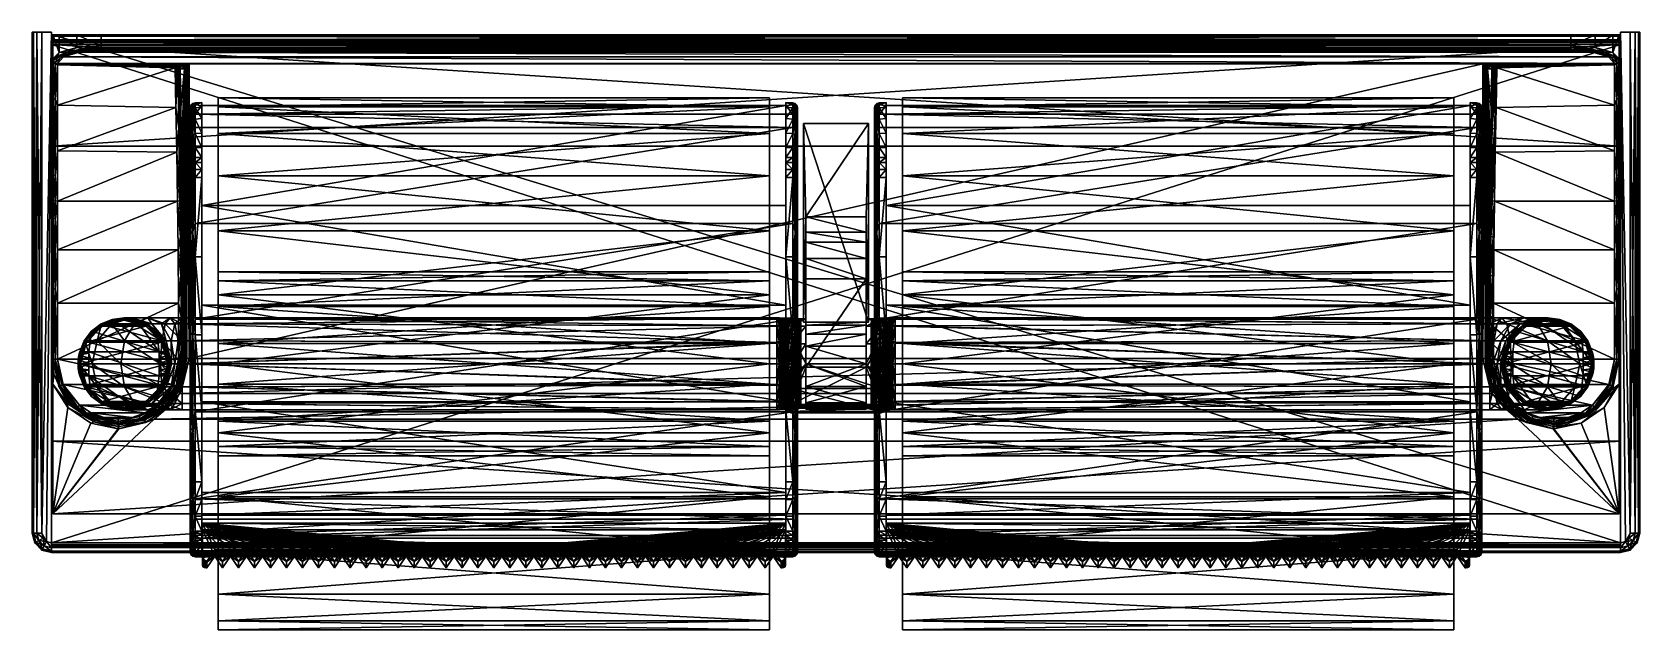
# Model space of a CAD drawing. Header units: millimetres. Extents: x -166 to 166, y -123 to 1.
import ezdxf

# ---------------------------------------------------------------- set-up
doc = ezdxf.new("R2010")
doc.units = ezdxf.units.MM

msp = doc.modelspace()

# ---------------------------------------------------------------- meshes
at = {"color": 57}
mesh = msp.add_polyface(dxfattribs=at)
corners = [(-166.25, -103.04, -13.3), (-166.25, 0.56, -13.3), (-165.98, -103.04, -14.3), (-164.25, -103.04, -15.3), (-165.25, -103.04, -15.03), (-165.25, 0.56, -15.03), (-165.98, 0.56, -14.3), (-166.25, -103.04, -1.7), (-166.25, 0.56, -1.7), (-164.25, -103.04, 0.3), (-164.25, 0.56, 0.3), (-165.25, -103.04, 0.03), (-165.98, -103.04, -0.7), (-165.98, 0.56, -0.7), (-165.25, 0.56, 0.03), (-162.25, -105.04, 0.3), (-162.25, 0.56, 0.3), (-163.25, -104.77, 0.3), (-162.25, -107.04, -1.7), (-162.25, -107.04, -13.3), (-162.25, 0.56, -15.3), (-162.25, -105.04, -15.3), (-163.25, -104.77, -15.3), (-162, -66.9, -24.2), (-161.74, -70.17, -23.7), (-162, -72.2, -23.2), (-160.19, -73.66, -24.2), (-158.7, -75.96, -23.7), (-158.97, -76.2, -23.33), (-158.88, -77.04, -23.2), (-157.1, -77.32, -34.2), (-160.71, -72.66, -34.33), (-162, -66.9, -34.86), (-161.87, -66.97, -35.35), (-161.5, -67.02, -35.72), (-160.44, -72.57, -35.03), (-160.01, -72.38, -35.3), (-156.78, -76.94, -35.07), (-157.01, -77.22, -34.7), (-160.57, -72.62, -34.85), (-161, -67.04, -35.85), (-159.81, -72.29, -35.33)]
mesh.append_faces([[corners[k] for k in face] for face in [(23, 24, 25), (23, 26, 24), (24, 26, 27), (24, 27, 28), (30, 26, 31), (35, 34, 36), (35, 36, 37), (35, 38, 39)]], dxfattribs={"color": 57})
mesh.append_faces([[corners[k] for k in face] for face in [(25, 28, 29), (23, 31, 26), (34, 40, 36), (38, 31, 39)]], dxfattribs={"vtx0": -1, "color": 57})
mesh.append_faces([[corners[k] for k in face] for face in [(20, 19, 21)]], dxfattribs={"vtx0": -1, "vtx1": -1, "color": 57})
mesh.append_faces([[corners[k] for k in face] for face in [(16, 9, 17), (3, 20, 22)]], dxfattribs={"vtx0": -1, "vtx1": -1, "vtx2": -1, "color": 57})
mesh.append_faces([[corners[k] for k in face] for face in [(3, 4, 5)]], dxfattribs={"vtx0": -1, "vtx2": -1, "color": 57})
mesh.append_faces([[corners[k] for k in face] for face in [(0, 1, 2), (15, 16, 17), (21, 22, 20), (24, 28, 25), (32, 31, 23), (32, 33, 31), (40, 41, 36)]], dxfattribs={"vtx1": -1, "color": 57})
mesh.append_faces([[corners[k] for k in face] for face in [(9, 10, 11), (16, 15, 18), (18, 19, 20), (34, 35, 33)]], dxfattribs={"vtx1": -1, "vtx2": -1, "color": 57})
mesh.append_faces([[corners[k] for k in face] for face in [(4, 2, 6), (0, 7, 8), (7, 12, 13), (12, 11, 14), (35, 39, 33), (33, 39, 31)]], dxfattribs={"vtx2": -1, "color": 57})
mesh = msp.add_polyface(dxfattribs=at)
corners = [(-165.25, 0.56, -15.03), (-165.25, -103.04, -15.03), (-165.98, 0.56, -14.3), (-164.25, 0.56, -15.3), (-164.25, -103.04, -15.3), (-165.98, -103.04, -14.3), (-166.25, 0.56, -13.3), (-166.25, -103.04, -13.3), (-166.25, 0.56, -1.7), (-165.98, 0.56, -0.7), (-165.98, -103.04, -0.7), (-165.25, 0.56, 0.03), (-166.25, -103.04, -1.7), (-165.25, -103.04, 0.03), (-164.25, 0.56, 0.3), (-164.25, -103.04, 0.3), (-162.25, 0.56, 0.3), (-162.25, -107.04, -1.7), (-162.25, 0.56, -15.3), (-161, -23.95, -58.11), (-161, -34.38, -49.33), (-161.5, -29.13, -53.34), (-161.5, -34.3, -49.22), (-162, -33.77, -48.53), (-161.87, -28.9, -53.06), (-161.87, -34.08, -48.93), (-162, -23.26, -57.38), (-161.5, -13.34, -69.13), (-161, -55.44, -38.46), (-161.5, -52.56, -39.3), (-161, -44.44, -43), (-161.87, -37.81, -46.3), (-162, -43.98, -42.11), (-161.5, -38.01, -46.6), (-161.87, -52.44, -38.95), (-162, -55.14, -37.51), (-162, 0, -15), (-162, -66.9, -24.2), (-162, -72.2, -23.2)]
mesh.append_faces([[corners[k] for k in face] for face in [(19, 20, 21), (23, 26, 24), (28, 29, 30), (23, 31, 32), (31, 34, 32), (30, 29, 33), (30, 33, 20), (32, 34, 35)]], dxfattribs={"color": 57})
mesh.append_faces([[corners[k] for k in face] for face in [(20, 22, 21), (23, 25, 31), (31, 22, 33), (22, 20, 33)]], dxfattribs={"vtx0": -1, "color": 57})
mesh.append_faces([[corners[k] for k in face] for face in [(16, 17, 18), (24, 21, 25), (22, 25, 21), (25, 22, 31), (35, 36, 32), (38, 36, 37)]], dxfattribs={"vtx0": -1, "vtx1": -1, "color": 57})
mesh.append_faces([[corners[k] for k in face] for face in [(35, 37, 36)]], dxfattribs={"vtx0": -1, "vtx1": -1, "vtx2": -1, "color": 57})
mesh.append_faces([[corners[k] for k in face] for face in [(24, 27, 21)]], dxfattribs={"vtx0": -1, "vtx2": -1, "color": 57})
mesh.append_faces([[corners[k] for k in face] for face in [(0, 1, 2), (3, 4, 0), (2, 5, 6), (6, 7, 8), (9, 10, 11), (8, 12, 9), (11, 13, 14), (14, 15, 16), (3, 18, 4), (31, 33, 34)]], dxfattribs={"vtx1": -1, "color": 57})
mesh.append_faces([[corners[k] for k in face] for face in [(23, 32, 36)]], dxfattribs={"vtx1": -1, "vtx2": -1, "color": 57})
mesh.append_faces([[corners[k] for k in face] for face in [(23, 24, 25), (33, 29, 34)]], dxfattribs={"vtx2": -1, "color": 57})
mesh = msp.add_polyface(dxfattribs=at)
corners = [(-162.25, 0.56, -15.3), (-164.25, 0.56, -15.3), (-166.25, 0.56, -13.3), (-166.25, 0.56, -1.7), (-162.25, 0.56, 0.3), (-165.98, 0.56, -14.3), (-165.25, 0.56, -15.03), (-165.98, 0.56, -0.7), (-165.25, 0.56, 0.03), (-164.25, 0.56, 0.3), (-161.87, -5.43, -88.14), (-160.93, -4.57, -91.89), (-161.5, -5.79, -88.25), (-161.07, -4.4, -91.9), (-162, -4.96, -88), (-160.66, -3.61, -93), (-162, -5, -87.85), (-161.87, -5.48, -88), (-162, -5, -79.31), (-161.87, -5.5, -87.85), (-161.87, -5.5, -79.31), (-161.5, -5.87, -87.85), (-162, -5.35, -78.17), (-161.87, -5.7, -78.56), (-161.87, -5.77, -78.46), (-162, -5.16, -78.53), (-162, -5.04, -78.91), (-161.5, -5.87, -79.31), (-161.5, -5.83, -88.1), (-162, 0, -88), (-162, 0, -15)]
mesh.append_faces([[corners[k] for k in face] for face in [(10, 14, 13), (14, 15, 13)]], dxfattribs={"color": 57})
mesh.append_faces([[corners[k] for k in face] for face in [(10, 11, 12), (11, 10, 13)]], dxfattribs={"vtx0": -1, "color": 57})
mesh.append_faces([[corners[k] for k in face] for face in [(0, 3, 4), (18, 20, 26), (29, 25, 30)]], dxfattribs={"vtx0": -1, "vtx1": -1, "color": 57})
mesh.append_faces([[corners[k] for k in face] for face in [(0, 2, 3), (2, 1, 6), (16, 10, 17), (18, 19, 20), (22, 23, 24), (26, 20, 23), (16, 17, 19)]], dxfattribs={"vtx0": -1, "vtx2": -1, "color": 57})
mesh.append_faces([[corners[k] for k in face] for face in [(5, 2, 6), (7, 8, 3), (10, 12, 17), (19, 21, 20), (20, 27, 23), (17, 28, 19), (14, 29, 15), (14, 16, 29)]], dxfattribs={"vtx1": -1, "color": 57})
mesh.append_faces([[corners[k] for k in face] for face in [(0, 1, 2), (8, 9, 3), (9, 4, 3), (18, 16, 19), (22, 25, 23), (25, 26, 23), (16, 18, 29), (18, 26, 29), (26, 25, 29), (25, 22, 30)]], dxfattribs={"vtx1": -1, "vtx2": -1, "color": 57})
mesh.append_faces([[corners[k] for k in face] for face in [(16, 14, 10)]], dxfattribs={"vtx2": -1, "color": 57})
at = {"color": 9}
mesh = msp.add_polyface(dxfattribs=at)
corners = [(-162.25, -84, -13.8), (-162.25, -84, -15), (-162.25, -105, -13.8), (-162.25, -105, -15), (-162.25, -106, -14.73), (-162.25, -106.73, -14), (-162.25, -107, -13), (-162.25, -105.69, -13.4), (-162.25, -107, -2), (-162.25, -105.8, -2), (-162.25, -105.69, -1.6), (-162.25, -106, -0.27), (-162.25, -105, -1.2), (-162.25, -106.73, -1), (-162.25, -105), (-162.25, -2), (-162.25, -2, -1.2), (-162.25, -1, -0.27), (-162.25, 0, -2), (-162.25, -1.31, -1.6), (-162.25, -0.27, -1), (-162.25, 0, -13), (-162.25, -1.2, -13), (-162.25, -1.31, -13.4), (-162.25, -1, -14.73), (-162.25, -2, -13.8), (-162.25, -0.27, -14), (-162.25, -2, -15), (-162.25, -23, -15), (-162.25, -23, -13.8), (-162.25, -1.6, -13.69), (-162.25, -1.2, -2), (-162.25, -1.6, -1.31), (-162.25, -105.4, -1.31), (-162.25, -105.8, -13), (-162.25, -105.4, -13.69), (162.25, -105, -15), (162.25, -84, -15), (162.25, -106.73, -14), (162.25, -106, -14.73), (162.25, -107, -13), (162.25, -107, -2), (162.25, -106, -0.27), (162.25, -106.73, -1), (162.25, -105), (162.25, -2), (162.25, -0.27, -1), (162.25, -1, -0.27), (162.25, 0, -2), (162.25, 0, -13), (162.25, -1, -14.73), (162.25, -0.27, -14), (162.25, -2, -15), (162.25, -23, -15), (162.25, -23, -13.8), (162.25, -2, -13.8), (162.25, -1.31, -13.4), (162.25, -1.6, -13.69), (162.25, -1.2, -13), (162.25, -1.2, -2), (162.25, -1.6, -1.31), (162.25, -1.31, -1.6), (162.25, -2, -1.2), (162.25, -105, -1.2), (162.25, -105.69, -1.6), (162.25, -105.4, -1.31), (162.25, -105.8, -2), (162.25, -105.8, -13), (162.25, -105.4, -13.69), (162.25, -105.69, -13.4), (162.25, -105, -13.8), (162.25, -84, -13.8)]
mesh.append_faces([[corners[k] for k in face] for face in [(6, 7, 5), (8, 9, 6), (9, 8, 10), (11, 12, 13), (12, 15, 16), (18, 19, 20), (21, 22, 18), (22, 21, 23), (24, 25, 26), (26, 23, 21), (13, 10, 8), (20, 16, 17), (39, 70, 38), (38, 69, 40), (66, 41, 67), (41, 64, 43), (62, 44, 63), (60, 46, 62), (46, 61, 48), (58, 49, 59), (49, 56, 51), (59, 48, 61), (67, 40, 69), (55, 51, 57)]], dxfattribs={"vtx0": -1, "vtx1": -1, "color": 9})
mesh.append_faces([[corners[k] for k in face] for face in [(70, 36, 37), (43, 65, 63)]], dxfattribs={"vtx0": -1, "vtx2": -1, "color": 9})
mesh.append_faces([[corners[k] for k in face] for face in [(0, 1, 2), (36, 3, 37), (3, 36, 4), (38, 5, 39), (40, 6, 38), (39, 4, 36), (41, 8, 40), (8, 41, 13), (42, 11, 43), (44, 14, 42), (43, 13, 41), (45, 15, 44), (15, 45, 17), (46, 20, 47), (48, 18, 46), (47, 17, 45), (49, 21, 48), (21, 49, 26), (50, 24, 51), (52, 27, 50), (51, 26, 49), (53, 28, 52), (54, 29, 53), (55, 25, 54), (25, 55, 30), (56, 23, 57), (58, 22, 56), (57, 30, 55), (59, 31, 58), (31, 59, 19), (60, 32, 61), (62, 16, 60), (61, 19, 59), (63, 12, 62), (12, 63, 33), (64, 10, 65), (66, 9, 64), (65, 33, 63), (67, 34, 66), (34, 67, 7), (68, 35, 69), (70, 2, 68), (69, 7, 67), (71, 0, 70), (37, 1, 71), (71, 70, 37), (54, 53, 55)]], dxfattribs={"vtx1": -1, "color": 9})
mesh.append_faces([[corners[k] for k in face] for face in [(1, 3, 2), (3, 4, 2), (4, 5, 2), (11, 14, 12), (14, 15, 12), (15, 17, 16), (24, 27, 25), (27, 28, 25), (25, 30, 26), (30, 23, 26), (22, 31, 18), (31, 19, 18), (19, 32, 20), (32, 16, 20), (12, 33, 13), (33, 10, 13), (9, 34, 6), (34, 7, 6), (7, 35, 5), (35, 2, 5), (39, 36, 70), (70, 68, 38), (68, 69, 38), (66, 64, 41), (64, 65, 43), (60, 61, 46), (58, 56, 49), (56, 57, 51), (53, 52, 55), (52, 50, 55), (50, 51, 55), (49, 48, 59), (46, 47, 62), (47, 45, 62), (45, 44, 62), (44, 42, 63), (42, 43, 63), (41, 40, 67)]], dxfattribs={"vtx1": -1, "vtx2": -1, "color": 9})
mesh.append_faces([[corners[k] for k in face] for face in [(28, 29, 25), (3, 1, 37), (6, 5, 38), (5, 4, 39), (8, 6, 40), (14, 11, 42), (11, 13, 43), (15, 14, 44), (18, 20, 46), (20, 17, 47), (21, 18, 48), (27, 24, 50), (24, 26, 51), (28, 27, 52), (29, 28, 53), (25, 29, 54), (22, 23, 56), (23, 30, 57), (31, 22, 58), (16, 32, 60), (32, 19, 61), (12, 16, 62), (9, 10, 64), (10, 33, 65), (34, 9, 66), (2, 35, 68), (35, 7, 69), (0, 2, 70), (1, 0, 71)]], dxfattribs={"vtx2": -1, "color": 9})
at = {"color": 57}
mesh = msp.add_polyface(dxfattribs=at)
corners = [(-161, -67.04, -35.85), (-161.5, -67.02, -35.72), (-161, -55.44, -38.46), (-161.5, -52.56, -39.3), (-162, -66.9, -34.86), (-162, -55.14, -37.51), (-161.87, -66.97, -35.35), (-161.87, -52.44, -38.95), (-136, -55.44, -38.46), (-162, -66.9, -24.2), (-162, -99, -15), (-162, 0, -15), (-162, -72.2, -23.2), (-155.04, -63.5, -79.2), (-139.46, -63.5, -79.2), (-156.25, -68, -79.2), (-151.94, -59.88, -35.2), (-151.75, -60.21, -79.2), (-155.37, -63.31, -35.2), (-147.25, -59, -79.2), (-156.62, -68, -35.2), (-156.42, -65.5, -79.5), (-154.5, -65.5, -79.5), (-153.95, -61.26, -79.5), (-152, -59.77, -87.5), (-155.37, -63.25, -89.61), (-155.48, -63.25, -87.5), (-151.91, -59.77, -89.25), (-152.77, -63.25, -97.61), (-153.87, -68, -98.25), (-156.63, -68, -89.75), (-147.25, -58.5, -87.5), (-149.76, -59.77, -95.88), (-154.5, -65.5, -77), (-156.47, -65.69, -76.04), (-154.5, -65.83, -75.75), (-156.42, -65.5, -77), (-156.58, -66.23, -75.23), (-149.7, -58.82, -79.5), (-156.75, -68, -87.5)]
mesh.append_faces([[corners[k] for k in face] for face in [(2, 1, 3), (34, 37, 35), (23, 26, 21), (23, 38, 24)]], dxfattribs={"color": 57})
mesh.append_faces([[corners[k] for k in face] for face in [(0, 1, 2), (6, 5, 7), (25, 24, 27), (28, 27, 32), (33, 34, 35), (26, 39, 21)]], dxfattribs={"vtx0": -1, "color": 57})
mesh.append_faces([[corners[k] for k in face] for face in [(13, 14, 15), (24, 31, 27)]], dxfattribs={"vtx0": -1, "vtx1": -1, "color": 57})
mesh.append_faces([[corners[k] for k in face] for face in [(6, 3, 1), (24, 25, 26)]], dxfattribs={"vtx0": -1, "vtx2": -1, "color": 57})
mesh.append_faces([[corners[k] for k in face] for face in [(4, 5, 6), (2, 8, 0), (4, 9, 5), (16, 17, 18), (17, 16, 19), (18, 13, 20), (21, 22, 23), (25, 27, 28), (25, 30, 26), (33, 22, 36)]], dxfattribs={"vtx1": -1, "color": 57})
mesh.append_faces([[corners[k] for k in face] for face in [(10, 11, 12), (37, 34, 21)]], dxfattribs={"vtx1": -1, "vtx2": -1, "color": 57})
mesh.append_faces([[corners[k] for k in face] for face in [(6, 7, 3), (17, 13, 18), (25, 28, 29), (33, 36, 34), (22, 21, 36), (26, 23, 24), (34, 36, 21)]], dxfattribs={"vtx2": -1, "color": 57})
mesh = msp.add_polyface(dxfattribs=at)
corners = [(-161, -5.96, -88.14), (-161.5, -5.83, -88.1), (-161, -5.91, -88.29), (-161.5, -5.79, -88.25), (-161.87, -5.48, -88), (-161, -6, -79.31), (-161.5, -5.87, -79.31), (-161, -6, -87.85), (-161.5, -5.87, -87.85), (-161.87, -5.5, -79.31), (-161, -6.08, -78.92), (-161, -6.18, -78.74), (-161.5, -6.02, -78.74), (-161, -6.02, -79.11), (-161.5, -6.07, -78.67), (-161.87, -5.77, -78.46), (-161.87, -5.7, -78.56), (-161, -23.95, -58.11), (-161.5, -29.13, -53.34), (-161.5, -13.34, -69.13), (-161, -14.51, -67.95), (-161.87, -28.9, -53.06), (-162, -23.26, -57.38), (-161.87, -13.06, -68.89), (-162, -13.75, -67.3), (-162, -5.35, -78.17), (-161, -6, -87.95), (-161, -5.98, -88.05), (-161.87, -5.5, -87.85), (-162, 0, -15), (-162, -33.77, -48.53)]
mesh.append_faces([[corners[k] for k in face] for face in [(6, 5, 13), (17, 18, 19), (11, 20, 19)]], dxfattribs={"color": 57})
mesh.append_faces([[corners[k] for k in face] for face in [(4, 3, 1), (9, 8, 6), (10, 6, 13), (12, 15, 16), (7, 8, 26), (26, 1, 27), (1, 0, 27), (28, 1, 8)]], dxfattribs={"vtx0": -1, "color": 57})
mesh.append_faces([[corners[k] for k in face] for face in [(0, 1, 2), (14, 15, 12)]], dxfattribs={"vtx0": -1, "vtx1": -1, "color": 57})
mesh.append_faces([[corners[k] for k in face] for face in [(2, 1, 3), (7, 6, 8), (11, 14, 12), (25, 15, 23), (14, 23, 15)]], dxfattribs={"vtx0": -1, "vtx2": -1, "color": 57})
mesh.append_faces([[corners[k] for k in face] for face in [(5, 6, 7), (10, 11, 12), (21, 22, 23), (24, 25, 23)]], dxfattribs={"vtx1": -1, "color": 57})
mesh.append_faces([[corners[k] for k in face] for face in [(25, 24, 29), (24, 22, 29), (22, 30, 29)]], dxfattribs={"vtx1": -1, "vtx2": -1, "color": 57})
mesh.append_faces([[corners[k] for k in face] for face in [(10, 12, 6), (6, 12, 16), (17, 19, 20), (21, 23, 19), (22, 24, 23), (11, 19, 14), (14, 19, 23), (26, 8, 1)]], dxfattribs={"vtx2": -1, "color": 57})
mesh = msp.add_polyface(dxfattribs=at)
corners = [(-136.72, -6, -79.31), (-161, -6, -79.31), (-161, -6, -87.85), (-159.79, -4.56, -92.79), (-161, -5.91, -88.29), (-160.51, -4.84, -91.8), (-158.51, -3.95, -94.78), (-156.5, -3.58, -96.08), (-160.93, -4.57, -91.89), (-161.07, -4.4, -91.9), (-158.82, -3.66, -95.01), (-161.5, -5.79, -88.25), (-157, -2.62, -96.66), (-158.92, -3.5, -95.06), (-160.66, -3.61, -93), (-155.74, -2.91, -97.16), (-155.68, -3.06, -97.08), (-152, -2.26, -98), (-152, -3.01, -97.66), (-152, -2.67, -97.91), (-155.52, -3.35, -96.76), (-152, -3.21, -97.29), (-161, -6.02, -79.11), (-152, 0, -98), (-157, 0, -96.66), (-160.66, 0, -93), (-162, 0, -88)]
mesh.append_faces([[corners[k] for k in face] for face in [(8, 5, 11), (12, 13, 14), (13, 9, 14), (12, 17, 15), (18, 16, 19), (16, 18, 20), (17, 19, 15), (7, 6, 20), (19, 16, 15)]], dxfattribs={"color": 57})
mesh.append_faces([[corners[k] for k in face] for face in [(3, 4, 5), (13, 16, 10), (18, 21, 20), (4, 11, 5)]], dxfattribs={"vtx0": -1, "color": 57})
mesh.append_faces([[corners[k] for k in face] for face in [(8, 6, 5)]], dxfattribs={"vtx0": -1, "vtx1": -1, "color": 57})
mesh.append_faces([[corners[k] for k in face] for face in [(13, 15, 16)]], dxfattribs={"vtx0": -1, "vtx2": -1, "color": 57})
mesh.append_faces([[corners[k] for k in face] for face in [(3, 5, 6), (8, 9, 10), (13, 10, 9), (16, 20, 10), (1, 0, 22), (23, 17, 24), (14, 25, 12), (12, 24, 17), (24, 25, 23)]], dxfattribs={"vtx1": -1, "color": 57})
mesh.append_faces([[corners[k] for k in face] for face in [(25, 26, 23)]], dxfattribs={"vtx1": -1, "vtx2": -1, "color": 57})
mesh.append_faces([[corners[k] for k in face] for face in [(0, 1, 2), (3, 6, 7), (8, 10, 6), (13, 12, 15), (7, 20, 21), (20, 6, 10), (26, 25, 14), (25, 24, 12)]], dxfattribs={"vtx2": -1, "color": 57})
mesh = msp.add_polyface(dxfattribs=at)
corners = [(-161, -5.96, -88.14), (-161, -5.91, -88.29), (161, -5.91, -88.29), (-159.79, -4.56, -92.79), (-156.5, -3.58, -96.08), (159.79, -4.56, -92.79), (161, -5.96, -88.14), (-161, -5.98, -88.05), (-161, -6, -87.85), (-161, -6, -87.95), (161, -6, -87.95), (-162, 0, -88), (-162, 0, -15), (162, 0, -15), (-152, 0, -98), (152, 0, -98), (-162, -99, -15), (162, -99, -15), (-135.25, -63.25, -107.73), (-12.25, -63.58, -107.91), (-135.25, -68, -109), (-135.25, -59.77, -104.25), (-12.25, -60.17, -104.88), (-135.25, -59.77, -94.75), (-10.25, -58.57, -98.38), (-135.25, -58.5, -99.5), (-8.25, -60.17, -94.12), (-135.25, -68, -90), (-8.25, -63.58, -91.09), (-135.25, -63.25, -91.27), (-135.25, -72.75, -91.27), (-8.25, -72.42, -91.09), (-12.25, -72.42, -107.91), (-135.25, -72.75, -107.73), (-11.02, -58.55, -98.55), (-11.67, -58.51, -99.04), (-12.1, -58.5, -99.77), (-12.25, -58.57, -100.62), (-12.25, -68, -109), (-131.15, -14.63, -40.33), (-10.35, -14.63, -40.33), (-131.15, -35.24, -38.39), (-131.15, -55.87, -40.11), (-10.35, -75.87, -45.41), (-131.15, -75.87, -45.41), (-10.35, -55.87, -40.11), (-132.55, -58.78, -38.1), (-8.95, -39.01, -35.93), (-132.55, -39.01, -35.93), (-132.55, -19.16, -37.06), (-8.95, -19.16, -37.06), (-132.55, -77.91, -43.5), (-8.95, -58.78, -38.1), (-132.55, -16.36, -38.23)]
mesh.append_faces([[corners[k] for k in face] for face in [(19, 21, 22), (27, 28, 29), (20, 32, 33), (37, 22, 25), (42, 43, 44)]], dxfattribs={"vtx0": -1, "color": 57})
mesh.append_faces([[corners[k] for k in face] for face in [(0, 6, 7), (14, 11, 15), (18, 21, 19), (39, 53, 40)]], dxfattribs={"vtx0": -1, "vtx1": -1, "color": 57})
mesh.append_faces([[corners[k] for k in face] for face in [(1, 3, 2), (4, 5, 3)]], dxfattribs={"vtx0": -1, "vtx1": -1, "vtx2": -1, "color": 57})
mesh.append_faces([[corners[k] for k in face] for face in [(29, 26, 23), (46, 47, 48)]], dxfattribs={"vtx0": -1, "vtx2": -1, "color": 57})
mesh.append_faces([[corners[k] for k in face] for face in [(9, 7, 10), (16, 17, 12), (18, 19, 20), (30, 31, 27), (24, 34, 25), (38, 32, 20), (39, 40, 41), (42, 41, 45), (49, 48, 50), (46, 51, 52), (49, 50, 53)]], dxfattribs={"vtx1": -1, "color": 57})
mesh.append_faces([[corners[k] for k in face] for face in [(0, 1, 2), (34, 35, 25), (35, 36, 25)]], dxfattribs={"vtx1": -1, "vtx2": -1, "color": 57})
mesh.append_faces([[corners[k] for k in face] for face in [(8, 9, 10), (11, 12, 13), (23, 24, 25), (24, 23, 26), (36, 37, 25), (25, 22, 21), (19, 38, 20)]], dxfattribs={"vtx2": -1, "color": 57})
mesh = msp.add_polyface(dxfattribs=at)
corners = [(161, -6, -87.85), (136.18, -6, -79.19), (-136.18, -6, -79.19), (161, -5.96, -88.14), (-161, -5.96, -88.14), (161, -5.91, -88.29), (-159.79, -4.56, -92.79), (159.79, -4.56, -92.79), (-152, -3.21, -97.29), (152, -3.21, -97.29), (156.5, -3.58, -96.08), (-156.5, -3.58, -96.08), (161, -5.98, -88.05), (-161, -5.98, -88.05), (-161, -6, -87.85), (161, -6, -87.95), (152, -2.26, -98), (-152, -2.26, -98), (152, 0, -98), (162, 0, -88), (-162, 0, -88), (162, 0, -15), (162, -99, -15), (-162, 0, -15), (135.25, -63.25, -91.27), (8.25, -63.58, -91.09), (135.25, -68, -90), (135.25, -58.5, -99.5), (10.25, -58.57, -98.38), (135.25, -59.77, -94.75), (135.25, -59.77, -104.25), (12.1, -58.5, -99.77), (135.25, -63.25, -107.73), (12.25, -60.17, -104.88), (12.25, -63.58, -107.91), (12.25, -72.42, -107.91), (12.25, -68, -109), (135.25, -68, -109), (12.25, -58.57, -100.62), (11.67, -58.51, -99.04), (11.02, -58.55, -98.55), (8.25, -60.17, -94.12), (131.15, -14.63, -40.33), (131.15, -35.24, -38.39), (10.35, -35.24, -38.39), (131.15, -75.87, -45.41), (10.35, -55.87, -40.11), (131.15, -55.87, -40.11), (132.55, -39.01, -35.93), (8.95, -58.78, -38.1), (132.55, -58.78, -38.1), (132.55, -19.16, -37.06), (8.95, -39.01, -35.93), (132.55, -16.36, -38.23), (8.95, -16.36, -38.23)]
mesh.append_faces([[corners[k] for k in face] for face in [(38, 31, 30)]], dxfattribs={"color": 57})
mesh.append_faces([[corners[k] for k in face] for face in [(33, 32, 34), (37, 34, 32), (33, 38, 30), (45, 46, 47), (51, 52, 48)]], dxfattribs={"vtx0": -1, "color": 57})
mesh.append_faces([[corners[k] for k in face] for face in [(3, 4, 5), (0, 14, 15), (19, 20, 21), (53, 42, 54)]], dxfattribs={"vtx0": -1, "vtx1": -1, "color": 57})
mesh.append_faces([[corners[k] for k in face] for face in [(0, 1, 2), (5, 6, 7), (10, 7, 11), (19, 18, 20)]], dxfattribs={"vtx0": -1, "vtx1": -1, "vtx2": -1, "color": 57})
mesh.append_faces([[corners[k] for k in face] for face in [(32, 33, 30), (24, 29, 41), (48, 49, 50)]], dxfattribs={"vtx0": -1, "vtx2": -1, "color": 57})
mesh.append_faces([[corners[k] for k in face] for face in [(16, 17, 18), (24, 25, 26), (36, 34, 37), (31, 39, 27), (53, 54, 51)]], dxfattribs={"vtx1": -1, "color": 57})
mesh.append_faces([[corners[k] for k in face] for face in [(8, 9, 10), (39, 40, 27)]], dxfattribs={"vtx1": -1, "vtx2": -1, "color": 57})
mesh.append_faces([[corners[k] for k in face] for face in [(3, 12, 13), (13, 12, 15), (22, 21, 23), (27, 28, 29), (30, 31, 27), (35, 36, 37), (40, 28, 27), (41, 29, 28), (42, 43, 44), (44, 43, 47)]], dxfattribs={"vtx2": -1, "color": 57})
mesh = msp.add_polyface(dxfattribs=at)
corners = [(-133.77, -66.9, -23.2), (-133.76, -6, -23.2), (133.76, -6, -23.2), (-134.67, -6, -75.88), (-135.74, -6, -78.87), (135.12, -6, -77.98), (-135.12, -6, -77.98), (-161, -6, -87.85), (161, -6, -87.85), (-136.18, -6, -79.19), (134.67, -6, -75.88), (135.74, -6, -78.87), (-152, -3.21, -97.29), (-152, -3.01, -97.66), (152, -3.21, -97.29), (-152, -2.26, -98), (152, -2.67, -97.91), (-152, -2.67, -97.91), (152, -3.01, -97.66), (156.5, -3.58, -96.08), (-156.5, -3.58, -96.08), (-152, 0, -98), (152, 0, -98), (-12.25, -58.57, -100.62), (-12.1, -58.5, -99.77), (-11.75, -58.7, -100.6), (-11.11, -58.66, -99.27), (-11, -58.8, -99.42), (-10.85, -59.29, -99.67), (-11.38, -59.06, -100.56), (-11.67, -58.51, -99.04), (-10.25, -58.57, -98.38), (-10.25, -58.6, -98.8), (-11.02, -58.55, -98.55), (-10.25, -59.15, -99.41), (-10.25, -58.81, -99.16), (-11.75, -59.89, -104.18), (-10.35, -62.03, -45.96), (-10.35, -55.87, -40.11), (-10.35, -45.86, -43.33), (-10.35, -14.63, -40.33), (-10.35, -27.81, -43.46), (-10.35, -35.24, -38.39), (-131.15, -35.24, -38.39), (-8.95, -39.01, -35.93), (-132.55, -58.78, -38.1), (-8.95, -58.78, -38.1), (-8.95, -19.16, -37.06), (-132.55, -39.01, -35.93), (-8.95, -16.36, -38.23), (-132.55, -16.36, -38.23)]
mesh.append_faces([[corners[k] for k in face] for face in [(25, 26, 27), (25, 27, 28), (34, 27, 35), (34, 28, 27), (35, 27, 26), (35, 26, 32), (23, 25, 36)]], dxfattribs={"color": 57})
mesh.append_faces([[corners[k] for k in face] for face in [(15, 16, 17), (17, 18, 13), (33, 32, 26), (47, 48, 44)]], dxfattribs={"vtx0": -1, "color": 57})
mesh.append_faces([[corners[k] for k in face] for face in [(4, 5, 6), (6, 10, 3), (12, 13, 14), (25, 24, 26), (31, 32, 33), (25, 29, 36), (37, 38, 39), (40, 41, 42), (49, 40, 50)]], dxfattribs={"vtx0": -1, "vtx1": -1, "color": 57})
mesh.append_faces([[corners[k] for k in face] for face in [(7, 8, 9), (4, 9, 11), (12, 19, 20)]], dxfattribs={"vtx0": -1, "vtx1": -1, "vtx2": -1, "color": 57})
mesh.append_faces([[corners[k] for k in face] for face in [(44, 45, 46)]], dxfattribs={"vtx0": -1, "vtx2": -1, "color": 57})
mesh.append_faces([[corners[k] for k in face] for face in [(1, 3, 2), (23, 24, 25), (33, 26, 30), (49, 50, 47)]], dxfattribs={"vtx1": -1, "color": 57})
mesh.append_faces([[corners[k] for k in face] for face in [(24, 30, 26)]], dxfattribs={"vtx1": -1, "vtx2": -1, "color": 57})
mesh.append_faces([[corners[k] for k in face] for face in [(0, 1, 2), (15, 21, 22), (25, 28, 29), (40, 42, 43), (43, 42, 38)]], dxfattribs={"vtx2": -1, "color": 57})
mesh = msp.add_polyface(dxfattribs=at)
corners = [(162, -66.9, -34.86), (161.87, -66.97, -35.35), (162, -55.14, -37.51), (161.87, -52.44, -38.95), (161, -67.04, -35.85), (161, -55.44, -38.46), (161.5, -67.02, -35.72), (161.5, -52.56, -39.3), (136, -55.44, -38.46), (162, -66.9, -24.2), (162, 0, -15), (162, -99, -15), (162, -72.2, -23.2), (151.75, -60.21, -79.2), (151.94, -59.88, -35.2), (155.04, -63.5, -79.2), (156.25, -68, -79.2), (155.37, -63.31, -35.2), (139.13, -63.31, -35.2), (156.62, -68, -35.2), (156.42, -65.5, -79.5), (153.95, -61.26, -79.5), (154.5, -65.5, -79.5), (149.7, -58.82, -79.5), (147.18, -58.5, -88.75), (152, -59.77, -87.5), (151.91, -59.77, -89.25), (156.75, -68, -87.5), (155.37, -63.25, -89.61), (155.48, -63.25, -87.5), (156.63, -68, -89.75), (152.77, -63.25, -97.61), (149.76, -59.77, -95.88), (153.87, -68, -98.25), (147.14, -63.25, -103.86), (156.42, -65.5, -77), (154.5, -65.5, -77), (156.47, -65.69, -76.04), (156.58, -66.23, -75.23), (154.5, -65.83, -75.75)]
mesh.append_faces([[corners[k] for k in face] for face in [(6, 5, 7), (38, 37, 39), (20, 29, 21), (23, 21, 25)]], dxfattribs={"color": 57})
mesh.append_faces([[corners[k] for k in face] for face in [(2, 1, 3), (4, 8, 5), (28, 32, 26)]], dxfattribs={"vtx0": -1, "color": 57})
mesh.append_faces([[corners[k] for k in face] for face in [(17, 18, 19), (25, 29, 26)]], dxfattribs={"vtx0": -1, "vtx1": -1, "color": 57})
mesh.append_faces([[corners[k] for k in face] for face in [(6, 3, 1), (24, 25, 26), (27, 28, 29)]], dxfattribs={"vtx0": -1, "vtx2": -1, "color": 57})
mesh.append_faces([[corners[k] for k in face] for face in [(0, 1, 2), (0, 2, 9), (13, 14, 15), (17, 15, 14), (20, 21, 22), (28, 30, 31), (28, 26, 29), (31, 33, 34), (35, 36, 37), (39, 37, 36), (35, 20, 36), (35, 37, 20)]], dxfattribs={"vtx1": -1, "color": 57})
mesh.append_faces([[corners[k] for k in face] for face in [(10, 11, 12), (21, 23, 22), (37, 38, 20)]], dxfattribs={"vtx1": -1, "vtx2": -1, "color": 57})
mesh.append_faces([[corners[k] for k in face] for face in [(4, 5, 6), (6, 7, 3), (16, 15, 17), (28, 31, 32), (20, 22, 36), (29, 20, 27), (25, 21, 29)]], dxfattribs={"vtx2": -1, "color": 57})
mesh = msp.add_polyface(dxfattribs=at)
corners = [(165.98, 0.56, -14.3), (165.98, -103.04, -14.3), (165.25, 0.56, -15.03), (166.25, 0.56, -13.3), (166.25, -103.04, -13.3), (165.25, -103.04, -15.03), (164.25, 0.56, -15.3), (166.25, 0.56, -1.7), (166.25, -103.04, -1.7), (165.25, 0.56, 0.03), (165.25, -103.04, 0.03), (165.98, 0.56, -0.7), (164.25, 0.56, 0.3), (164.25, -103.04, 0.3), (165.98, -103.04, -0.7), (162.25, 0.56, 0.3), (162.25, 0.56, -15.3), (162.25, -107.04, -1.7), (164.25, -103.04, -15.3), (161, -44.44, -43), (161, -34.38, -49.33), (161.5, -38.01, -46.6), (161.5, -52.56, -39.3), (161, -55.44, -38.46), (161.5, -34.3, -49.22), (162, -33.77, -48.53), (161.87, -37.81, -46.3), (161.87, -34.08, -48.93), (162, -43.98, -42.11), (161.87, -52.44, -38.95), (162, -55.14, -37.51), (162, -23.26, -57.38), (161.87, -28.9, -53.06), (161.5, -29.13, -53.34), (161, -23.95, -58.11), (136.19, -34.38, -49.33), (136.34, -24.22, -57.86), (162, -66.9, -24.2), (162, 0, -15), (162, -72.2, -23.2)]
mesh.append_faces([[corners[k] for k in face] for face in [(19, 20, 21), (19, 21, 22), (19, 22, 23), (25, 28, 26), (26, 28, 29), (30, 29, 28), (31, 25, 32), (20, 34, 33)]], dxfattribs={"color": 57})
mesh.append_faces([[corners[k] for k in face] for face in [(20, 24, 21), (26, 22, 21), (25, 27, 32), (20, 36, 34)]], dxfattribs={"vtx0": -1, "color": 57})
mesh.append_faces([[corners[k] for k in face] for face in [(16, 17, 15), (24, 27, 21), (37, 38, 39)]], dxfattribs={"vtx0": -1, "vtx1": -1, "color": 57})
mesh.append_faces([[corners[k] for k in face] for face in [(37, 30, 38)]], dxfattribs={"vtx0": -1, "vtx1": -1, "vtx2": -1, "color": 57})
mesh.append_faces([[corners[k] for k in face] for face in [(24, 32, 27)]], dxfattribs={"vtx0": -1, "vtx2": -1, "color": 57})
mesh.append_faces([[corners[k] for k in face] for face in [(0, 1, 2), (3, 4, 0), (2, 5, 6), (7, 8, 3), (9, 10, 11), (12, 13, 9), (11, 14, 7), (12, 15, 13), (6, 18, 16), (26, 21, 27)]], dxfattribs={"vtx1": -1, "color": 57})
mesh.append_faces([[corners[k] for k in face] for face in [(24, 33, 32), (30, 28, 38), (28, 25, 38)]], dxfattribs={"vtx1": -1, "vtx2": -1, "color": 57})
mesh.append_faces([[corners[k] for k in face] for face in [(25, 26, 27), (26, 29, 22), (20, 33, 24), (35, 20, 19)]], dxfattribs={"vtx2": -1, "color": 57})
mesh = msp.add_polyface(dxfattribs=at)
corners = [(161, -6, -79.31), (136.72, -6, -79.31), (161, -6, -87.85), (156.5, -3.58, -96.08), (152, -3.21, -97.29), (155.52, -3.35, -96.76), (158.51, -3.95, -94.78), (159.79, -4.56, -92.79), (152, -2.67, -97.91), (155.68, -3.06, -97.08), (152, -3.01, -97.66), (155.74, -2.91, -97.16), (158.82, -3.66, -95.01), (152, -2.26, -98), (160.66, -3.61, -93), (158.92, -3.5, -95.06), (157, -2.62, -96.66), (161.07, -4.4, -91.9), (160.93, -4.57, -91.89), (161, -5.91, -88.29), (160.51, -4.84, -91.8), (161.5, -5.79, -88.25), (161, -6.02, -79.11), (161, -6.08, -78.92), (136.72, -6.02, -79.11), (162, 0, -88), (160.66, 0, -93), (157, 0, -96.66), (152, 0, -98)]
mesh.append_faces([[corners[k] for k in face] for face in [(3, 5, 6), (8, 9, 10), (9, 8, 11), (9, 5, 10), (8, 13, 11), (14, 15, 16), (20, 18, 21), (13, 16, 11)]], dxfattribs={"color": 57})
mesh.append_faces([[corners[k] for k in face] for face in [(3, 4, 5), (9, 6, 5), (15, 18, 12), (15, 11, 16), (19, 7, 20), (20, 12, 18), (4, 10, 5), (25, 14, 26), (13, 27, 16), (16, 26, 14)]], dxfattribs={"vtx0": -1, "color": 57})
mesh.append_faces([[corners[k] for k in face] for face in [(26, 28, 25)]], dxfattribs={"vtx0": -1, "vtx1": -1, "color": 57})
mesh.append_faces([[corners[k] for k in face] for face in [(15, 17, 18), (20, 6, 12)]], dxfattribs={"vtx0": -1, "vtx2": -1, "color": 57})
mesh.append_faces([[corners[k] for k in face] for face in [(0, 1, 2), (9, 11, 12), (22, 23, 24), (27, 26, 16)]], dxfattribs={"vtx1": -1, "color": 57})
mesh.append_faces([[corners[k] for k in face] for face in [(15, 12, 11)]], dxfattribs={"vtx1": -1, "vtx2": -1, "color": 57})
mesh.append_faces([[corners[k] for k in face] for face in [(3, 6, 7), (9, 12, 6), (15, 14, 17), (19, 20, 21), (20, 7, 6), (1, 0, 22), (13, 28, 27), (26, 27, 28)]], dxfattribs={"vtx2": -1, "color": 57})
mesh = msp.add_polyface(dxfattribs=at)
corners = [(164.25, -103.04, -15.3), (164.25, 0.56, -15.3), (165.25, -103.04, -15.03), (166.25, -103.04, -13.3), (165.98, -103.04, -14.3), (165.98, 0.56, -14.3), (165.25, 0.56, -15.03), (166.25, -103.04, -1.7), (166.25, 0.56, -13.3), (166.25, 0.56, -1.7), (165.98, -103.04, -0.7), (164.25, -103.04, 0.3), (165.25, -103.04, 0.03), (165.25, 0.56, 0.03), (165.98, 0.56, -0.7), (162.25, -105.04, 0.3), (163.25, -104.77, 0.3), (162.25, 0.56, 0.3), (162.25, -105.04, -15.3), (162.25, 0.56, -15.3), (163.25, -104.77, -15.3), (160.45, -72.56, -35.03), (161.5, -67.02, -35.72), (161.87, -66.97, -35.35), (162, -66.9, -34.86), (160.72, -72.64, -34.33), (161, -67.04, -35.85), (160.02, -72.37, -35.3), (162, -66.9, -24.2), (156.62, -68, -35.2), (156.25, -68, -79.2), (155.37, -63.31, -35.2), (155.04, -72.5, -79.2), (155.37, -63.25, -89.61), (156.75, -68, -87.5), (156.63, -68, -89.75), (155.37, -72.75, -89.61), (153.87, -68, -98.25), (155.48, -72.75, -87.5), (156.58, -66.23, -75.23), (154.5, -66.75, -74.83), (156.7, -67.04, -74.69), (156.7, -68.96, -74.69), (154.5, -69.25, -74.83), (156.58, -69.77, -75.23), (156.47, -70.31, -76.04), (154.5, -70.17, -75.75), (156.75, -68, -74.5), (154.5, -68, -74.5), (156.42, -70.5, -79.5), (156.42, -65.5, -79.5), (156.42, -70.5, -77)]
mesh.append_faces([[corners[k] for k in face] for face in [(39, 40, 41), (42, 43, 44), (45, 44, 46), (41, 47, 34), (47, 42, 34)]], dxfattribs={"color": 57})
mesh.append_faces([[corners[k] for k in face] for face in [(26, 22, 27), (33, 34, 35), (36, 37, 35), (50, 41, 34), (42, 49, 34)]], dxfattribs={"vtx0": -1, "color": 57})
mesh.append_faces([[corners[k] for k in face] for face in [(34, 38, 35), (44, 49, 42)]], dxfattribs={"vtx0": -1, "vtx1": -1, "color": 57})
mesh.append_faces([[corners[k] for k in face] for face in [(11, 17, 16), (19, 0, 20)]], dxfattribs={"vtx0": -1, "vtx1": -1, "vtx2": -1, "color": 57})
mesh.append_faces([[corners[k] for k in face] for face in [(11, 12, 13)]], dxfattribs={"vtx0": -1, "vtx2": -1, "color": 57})
mesh.append_faces([[corners[k] for k in face] for face in [(7, 9, 10), (15, 16, 17), (18, 19, 20), (24, 25, 23), (24, 28, 25), (29, 30, 31), (30, 29, 32), (47, 41, 48)]], dxfattribs={"vtx1": -1, "color": 57})
mesh.append_faces([[corners[k] for k in face] for face in [(0, 1, 2), (21, 22, 23), (39, 41, 50), (44, 45, 49)]], dxfattribs={"vtx1": -1, "vtx2": -1, "color": 57})
mesh.append_faces([[corners[k] for k in face] for face in [(3, 4, 5), (4, 2, 6), (7, 3, 8), (12, 10, 14), (42, 47, 48), (34, 49, 38), (45, 51, 49)]], dxfattribs={"vtx2": -1, "color": 57})
mesh = msp.add_polyface(dxfattribs=at)
corners = [(162.25, -105.04, 0.3), (162.25, 0.56, 0.3), (162.25, -107.04, -1.7), (162.25, -105.04, -15.3), (162.25, -107.04, -13.3), (162.25, 0.56, -15.3), (162, -66.9, -24.2), (160.57, -73.25, -23.7), (160.19, -73.66, -24.2), (162, -72.2, -23.2), (160.89, -73.42, -23.33), (156.24, -78.14, -23.7), (158.88, -77.04, -23.2), (156.44, -78.44, -23.33), (155.24, -78.61, -24.2), (156.46, -76.55, -35.2), (156.78, -76.94, -35.07), (154.99, -78.18, -35.07), (157.01, -77.22, -34.7), (157.1, -77.32, -34.2), (160.72, -72.64, -34.33), (160.45, -72.56, -35.03), (160.02, -72.37, -35.3), (161.5, -67.02, -35.72), (161.87, -66.97, -35.35), (160.58, -72.6, -34.86), (159.82, -72.28, -35.33), (161, -67.04, -35.85), (155.37, -72.69, -35.2), (155.04, -72.5, -79.2), (156.62, -68, -35.2), (155.37, -72.75, -89.61), (156.63, -68, -89.75), (155.48, -72.75, -87.5), (154.5, -70.5, -77), (156.42, -70.5, -77), (156.47, -70.31, -76.04), (154.5, -70.5, -79.5), (156.42, -70.5, -79.5), (153.95, -74.74, -79.5)]
mesh.append_faces([[corners[k] for k in face] for face in [(6, 7, 8), (6, 9, 7), (7, 11, 8), (12, 13, 10), (12, 10, 9), (8, 11, 14), (16, 21, 18), (21, 16, 22), (21, 22, 23), (21, 25, 18), (14, 19, 8), (19, 20, 8), (38, 39, 33)]], dxfattribs={"color": 57})
mesh.append_faces([[corners[k] for k in face] for face in [(21, 24, 25), (16, 15, 22), (24, 20, 25)]], dxfattribs={"vtx0": -1, "color": 57})
mesh.append_faces([[corners[k] for k in face] for face in [(3, 4, 5), (7, 10, 11)]], dxfattribs={"vtx0": -1, "vtx1": -1, "color": 57})
mesh.append_faces([[corners[k] for k in face] for face in [(15, 16, 17)]], dxfattribs={"vtx0": -1, "vtx2": -1, "color": 57})
mesh.append_faces([[corners[k] for k in face] for face in [(16, 18, 17), (19, 18, 20), (15, 26, 22), (8, 20, 6), (28, 29, 30), (31, 32, 33)]], dxfattribs={"vtx1": -1, "color": 57})
mesh.append_faces([[corners[k] for k in face] for face in [(0, 1, 2), (4, 2, 5)]], dxfattribs={"vtx1": -1, "vtx2": -1, "color": 57})
mesh.append_faces([[corners[k] for k in face] for face in [(7, 9, 10), (10, 13, 11), (26, 27, 22), (18, 25, 20), (34, 35, 36), (37, 38, 35)]], dxfattribs={"vtx2": -1, "color": 57})
mesh = msp.add_polyface(dxfattribs=at)
corners = [(165.98, 0.56, -14.3), (165.25, 0.56, -15.03), (166.25, 0.56, -13.3), (164.25, 0.56, -15.3), (162.25, 0.56, -15.3), (166.25, 0.56, -1.7), (162.25, 0.56, 0.3), (164.25, 0.56, 0.3), (165.98, 0.56, -0.7), (165.25, 0.56, 0.03), (160.66, -3.61, -93), (162, -4.96, -88), (161.07, -4.4, -91.9), (161.87, -5.43, -88.14), (161.5, -5.79, -88.25), (160.93, -4.57, -91.89), (162, -5, -79.31), (162, -5.04, -78.91), (161.87, -5.5, -79.31), (161.87, -5.7, -78.56), (162, -5.16, -78.53), (162, -5.35, -78.17), (161.87, -5.77, -78.46), (162, -5, -87.85), (161.87, -5.5, -87.85), (161.5, -5.87, -79.31), (161.87, -5.48, -88), (161.5, -5.83, -88.1), (161.5, -5.87, -87.85), (162, 0, -88), (162, 0, -15)]
mesh.append_faces([[corners[k] for k in face] for face in [(10, 11, 12), (11, 13, 12)]], dxfattribs={"color": 57})
mesh.append_faces([[corners[k] for k in face] for face in [(14, 12, 13), (11, 26, 13), (27, 13, 26)]], dxfattribs={"vtx0": -1, "color": 57})
mesh.append_faces([[corners[k] for k in face] for face in [(2, 4, 5), (18, 17, 19), (26, 23, 24), (23, 26, 11), (17, 29, 20)]], dxfattribs={"vtx0": -1, "vtx1": -1, "color": 57})
mesh.append_faces([[corners[k] for k in face] for face in [(5, 7, 9), (21, 22, 19), (23, 18, 24), (30, 21, 20)]], dxfattribs={"vtx0": -1, "vtx2": -1, "color": 57})
mesh.append_faces([[corners[k] for k in face] for face in [(0, 1, 2), (8, 5, 9), (18, 25, 24), (26, 24, 27), (14, 13, 27), (11, 10, 29)]], dxfattribs={"vtx1": -1, "color": 57})
mesh.append_faces([[corners[k] for k in face] for face in [(1, 3, 2), (3, 4, 2), (4, 6, 5), (6, 7, 5), (16, 17, 18), (17, 20, 19), (20, 21, 19), (23, 16, 18), (17, 16, 29), (16, 23, 29), (29, 30, 20)]], dxfattribs={"vtx1": -1, "vtx2": -1, "color": 57})
mesh.append_faces([[corners[k] for k in face] for face in [(14, 15, 12), (24, 28, 27), (23, 11, 29)]], dxfattribs={"vtx2": -1, "color": 57})
mesh = msp.add_polyface(dxfattribs=at)
corners = [(161, -14.51, -67.95), (161, -6.18, -78.74), (161.5, -13.34, -69.13), (161, -23.95, -58.11), (161.5, -6.07, -78.67), (162, -5.35, -78.17), (161.87, -13.06, -68.89), (161.87, -5.77, -78.46), (162, -13.75, -67.3), (162, -23.26, -57.38), (161.87, -28.9, -53.06), (161.5, -29.13, -53.34), (161, -6, -79.31), (161.5, -5.87, -79.31), (161, -6.02, -79.11), (161.5, -6.02, -78.74), (161, -6.08, -78.92), (161.87, -5.5, -79.31), (161.87, -5.7, -78.56), (161, -6, -87.85), (161.5, -5.87, -87.85), (161.87, -5.5, -87.85), (161, -5.96, -88.14), (161.5, -5.83, -88.1), (161, -5.98, -88.05), (161, -6, -87.95), (161.5, -5.79, -88.25), (161, -5.91, -88.29), (162, -33.77, -48.53), (162, 0, -15)]
mesh.append_faces([[corners[k] for k in face] for face in [(0, 1, 2), (11, 3, 2), (12, 13, 14)]], dxfattribs={"color": 57})
mesh.append_faces([[corners[k] for k in face] for face in [(1, 4, 2), (6, 9, 10), (6, 11, 2), (14, 15, 16), (17, 15, 13), (12, 20, 13), (21, 13, 20), (22, 23, 24)]], dxfattribs={"vtx0": -1, "color": 57})
mesh.append_faces([[corners[k] for k in face] for face in [(4, 7, 2), (19, 20, 12)]], dxfattribs={"vtx0": -1, "vtx1": -1, "color": 57})
mesh.append_faces([[corners[k] for k in face] for face in [(5, 6, 7), (1, 15, 4), (4, 18, 7), (22, 26, 23)]], dxfattribs={"vtx0": -1, "vtx2": -1, "color": 57})
mesh.append_faces([[corners[k] for k in face] for face in [(8, 9, 6), (6, 2, 7), (20, 25, 23), (24, 23, 25)]], dxfattribs={"vtx1": -1, "color": 57})
mesh.append_faces([[corners[k] for k in face] for face in [(6, 10, 11), (22, 27, 26), (28, 9, 29), (9, 8, 29), (8, 5, 29)]], dxfattribs={"vtx1": -1, "vtx2": -1, "color": 57})
mesh.append_faces([[corners[k] for k in face] for face in [(0, 2, 3), (5, 8, 6), (14, 13, 15), (17, 18, 15), (1, 16, 15), (4, 15, 18), (19, 25, 20)]], dxfattribs={"vtx2": -1, "color": 57})
mesh = msp.add_polyface(dxfattribs=at)
corners = [(-133.77, -66.9, -23.2), (133.76, -6, -23.2), (133.77, -66.9, -23.2), (-134.67, -6, -75.88), (134.67, -6, -75.88), (135.12, -6, -77.98), (-135.74, -6, -78.87), (135.74, -6, -78.87), (-135.12, -6, -77.98), (-136.18, -6, -79.19), (136.18, -6, -79.19), (152, -3.21, -97.29), (-152, -3.01, -97.66), (152, -3.01, -97.66), (-152, -2.26, -98), (152, -2.26, -98), (152, -2.67, -97.91), (-152, -2.67, -97.91), (12.25, -58.57, -100.62), (11.75, -58.7, -100.6), (12.1, -58.5, -99.77), (11.11, -58.66, -99.27), (11.67, -58.51, -99.04), (10.25, -58.6, -98.8), (11, -58.8, -99.42), (10.25, -58.81, -99.16), (10.25, -58.57, -98.38), (11.02, -58.55, -98.55), (11.38, -59.06, -100.56), (11.17, -59.5, -100.12), (10.25, -59.15, -99.41), (10.85, -59.29, -99.67), (11.75, -59.89, -104.18), (10.35, -17.28, -48.35), (10.35, -14.98, -46.29), (10.35, -25.33, -45.76), (10.35, -26.37, -44.39), (10.35, -14.01, -43.35), (10.35, -14.63, -40.33), (10.35, -27.81, -43.46), (10.35, -35.24, -38.39), (10.35, -55.87, -40.11), (10.35, -45.86, -43.33), (10.35, -62.03, -45.96), (131.15, -14.63, -40.33), (131.15, -55.87, -40.11), (8.95, -58.78, -38.1), (132.55, -39.01, -35.93), (8.95, -39.01, -35.93), (8.95, -19.16, -37.06), (132.55, -19.16, -37.06), (8.95, -16.36, -38.23)]
mesh.append_faces([[corners[k] for k in face] for face in [(23, 24, 25), (23, 21, 24), (28, 29, 24), (28, 24, 21), (28, 21, 19), (30, 25, 31), (25, 24, 31), (18, 32, 19)]], dxfattribs={"color": 57})
mesh.append_faces([[corners[k] for k in face] for face in [(23, 27, 21)]], dxfattribs={"vtx0": -1, "color": 57})
mesh.append_faces([[corners[k] for k in face] for face in [(1, 3, 4), (5, 6, 7), (7, 9, 10), (20, 21, 22), (35, 34, 36), (42, 41, 43), (38, 51, 44)]], dxfattribs={"vtx0": -1, "vtx1": -1, "color": 57})
mesh.append_faces([[corners[k] for k in face] for face in [(0, 1, 2), (11, 12, 13), (20, 19, 21), (46, 47, 48)]], dxfattribs={"vtx0": -1, "vtx2": -1, "color": 57})
mesh.append_faces([[corners[k] for k in face] for face in [(16, 13, 17), (18, 19, 20), (27, 22, 21), (38, 44, 40), (41, 40, 45), (49, 48, 50), (49, 50, 51)]], dxfattribs={"vtx1": -1, "color": 57})
mesh.append_faces([[corners[k] for k in face] for face in [(5, 4, 8), (26, 27, 23), (33, 34, 35), (37, 38, 39), (38, 40, 39), (40, 41, 42)]], dxfattribs={"vtx1": -1, "vtx2": -1, "color": 57})
mesh.append_faces([[corners[k] for k in face] for face in [(14, 15, 16)]], dxfattribs={"vtx2": -1, "color": 57})
mesh = msp.add_polyface(dxfattribs=at)
corners = [(-136.72, -6.02, -79.11), (-136.72, -6, -79.27), (-136.72, -6, -79.31), (-136.72, -6.01, -79.16), (-136.71, -6.08, -78.92), (-136.72, -6.01, -79.2), (-136.72, -6, -79.22), (-136.71, -6.18, -78.74), (-136.57, -6.19, -78.71), (-136.29, -6.1, -78.76), (-136.12, -6.01, -79.04), (-161, -6, -87.85), (-136.18, -6, -79.19), (-136.69, -6.82, -77.82), (-136.4, -6.78, -77.8), (-136.51, -15, -67.39), (-136.7, -6.39, -78.44), (-136.45, -6.21, -78.64), (-136.7, -6.6, -78.13), (-161, -6.18, -78.74), (-161, -6.02, -79.11), (-161, -6.08, -78.92), (-161, -14.51, -67.95), (-161, -23.95, -58.11), (-136.34, -24.22, -57.86)]
mesh.append_faces([[corners[k] for k in face] for face in [(0, 1, 2), (1, 0, 3), (4, 0, 3), (4, 3, 0), (2, 1, 0), (1, 5, 0), (3, 0, 6), (3, 6, 1), (2, 1, 6), (2, 6, 1), (0, 5, 6), (1, 6, 5), (4, 0, 9)]], dxfattribs={"color": 57})
mesh.append_faces([[corners[k] for k in face] for face in [(7, 4, 8), (2, 10, 0), (13, 14, 15), (4, 19, 21)]], dxfattribs={"vtx0": -1, "color": 57})
mesh.append_faces([[corners[k] for k in face] for face in [(8, 17, 16), (16, 17, 18), (7, 16, 19), (19, 13, 22)]], dxfattribs={"vtx0": -1, "vtx1": -1, "color": 57})
mesh.append_faces([[corners[k] for k in face] for face in [(2, 11, 12)]], dxfattribs={"vtx0": -1, "vtx1": -1, "vtx2": -1, "color": 57})
mesh.append_faces([[corners[k] for k in face] for face in [(20, 0, 21), (15, 22, 13)]], dxfattribs={"vtx1": -1, "color": 57})
mesh.append_faces([[corners[k] for k in face] for face in [(13, 18, 14), (7, 19, 4), (22, 15, 23), (16, 18, 19), (18, 13, 19)]], dxfattribs={"vtx1": -1, "vtx2": -1, "color": 57})
mesh.append_faces([[corners[k] for k in face] for face in [(8, 4, 9), (7, 8, 16), (2, 0, 20), (0, 4, 21), (15, 24, 23)]], dxfattribs={"vtx2": -1, "color": 57})
mesh = msp.add_polyface(dxfattribs=at)
corners = [(-134.47, -6.3, -23.49), (-134.63, -66.9, -23.69), (-134.69, -6.62, -23.81), (-134.77, -7, -24.18), (-134.77, -66.9, -24.18), (-136.08, -44.44, -43), (-136.19, -34.38, -49.33), (-135.58, -41.75, -44.29), (-135.51, -49.78, -40.36), (-136, -55.44, -38.46), (-135.7, -34.29, -49.23), (-135.19, -33.77, -48.55), (-135.13, -41.44, -43.76), (-135.33, -34.07, -48.94), (-135.08, -43.98, -42.13), (-135.06, -49.55, -39.79), (-135.33, -49.73, -40.23), (-135.4, -41.68, -44.17), (-135, -55.14, -37.52), (-135.72, -19.27, -62.31), (-135.45, -18.93, -61.98), (-135.9, -19.37, -62.4), (-135.34, -23.96, -56.75), (-136.34, -24.22, -57.86), (-161, -34.38, -49.33), (-161, -23.95, -58.11), (-161, -44.44, -43), (-161, -55.44, -38.46)]
mesh.append_faces([[corners[k] for k in face] for face in [(0, 1, 2), (5, 6, 7), (5, 7, 8), (5, 8, 9), (6, 10, 7), (11, 14, 12), (12, 14, 15), (10, 13, 7), (7, 13, 17), (18, 15, 14), (19, 10, 21), (22, 13, 20), (6, 23, 10), (10, 23, 21), (13, 10, 20)]], dxfattribs={"color": 57})
mesh.append_faces([[corners[k] for k in face] for face in [(4, 2, 1), (12, 17, 13), (19, 20, 10), (11, 13, 22), (23, 24, 25)]], dxfattribs={"vtx0": -1, "color": 57})
mesh.append_faces([[corners[k] for k in face] for face in [(4, 18, 3)]], dxfattribs={"vtx0": -1, "vtx1": -1, "color": 57})
mesh.append_faces([[corners[k] for k in face] for face in [(12, 16, 17)]], dxfattribs={"vtx0": -1, "vtx2": -1, "color": 57})
mesh.append_faces([[corners[k] for k in face] for face in [(3, 2, 4), (16, 8, 17), (7, 17, 8), (6, 24, 23), (24, 6, 26), (26, 5, 27)]], dxfattribs={"vtx1": -1, "color": 57})
mesh.append_faces([[corners[k] for k in face] for face in [(12, 15, 16), (18, 14, 3), (14, 11, 3)]], dxfattribs={"vtx1": -1, "vtx2": -1, "color": 57})
mesh.append_faces([[corners[k] for k in face] for face in [(11, 12, 13), (6, 5, 26)]], dxfattribs={"vtx2": -1, "color": 57})
mesh = msp.add_polyface(dxfattribs=at)
corners = [(-135.74, -6, -78.87), (-135.12, -6, -77.98), (-135.48, -6.01, -78.35), (-135.88, -6.01, -78.85), (-136.12, -6.01, -79.04), (-136.18, -6, -79.19), (-135.71, -6.23, -77.71), (-135.74, -6.1, -78.18), (-135.43, -6.06, -77.84), (-135.84, -6.17, -78.11), (-136.05, -6.07, -78.66), (-136.11, -6.12, -78.58), (-136.45, -6.21, -78.64), (-136.29, -6.1, -78.76), (-136.24, -6.06, -78.84), (-136.22, -6.28, -78.37), (-136.57, -6.19, -78.71), (-136.72, -6, -79.31), (-136.72, -6.02, -79.11), (-134.47, -6.3, -23.49), (-135.17, -6.13, -75.87), (-134.15, -6.08, -23.27), (-133.76, -6, -23.2), (-134.67, -6, -75.88), (-134.97, -6.02, -76.87), (-135.38, -6.21, -76.79), (-134.99, -6.02, -77), (-135.39, -6.2, -76.91)]
mesh.append_faces([[corners[k] for k in face] for face in [(11, 12, 13), (18, 14, 13), (19, 20, 21), (8, 27, 6)]], dxfattribs={"color": 57})
mesh.append_faces([[corners[k] for k in face] for face in [(6, 7, 8), (7, 9, 10), (7, 2, 8), (11, 10, 9), (4, 14, 18)]], dxfattribs={"vtx0": -1, "color": 57})
mesh.append_faces([[corners[k] for k in face] for face in [(24, 25, 26), (27, 26, 25), (8, 1, 26)]], dxfattribs={"vtx0": -1, "vtx1": -1, "color": 57})
mesh.append_faces([[corners[k] for k in face] for face in [(0, 4, 5), (17, 5, 4)]], dxfattribs={"vtx0": -1, "vtx1": -1, "vtx2": -1, "color": 57})
mesh.append_faces([[corners[k] for k in face] for face in [(0, 2, 3), (0, 3, 4), (7, 6, 9), (7, 3, 2), (11, 14, 10), (16, 13, 12), (1, 8, 2), (4, 10, 14), (23, 21, 20)]], dxfattribs={"vtx0": -1, "vtx2": -1, "color": 57})
mesh.append_faces([[corners[k] for k in face] for face in [(11, 9, 15), (22, 21, 23)]], dxfattribs={"vtx1": -1, "color": 57})
mesh.append_faces([[corners[k] for k in face] for face in [(0, 1, 2), (7, 10, 3), (4, 3, 10), (20, 24, 23), (24, 26, 23), (1, 23, 26)]], dxfattribs={"vtx1": -1, "vtx2": -1, "color": 57})
mesh.append_faces([[corners[k] for k in face] for face in [(11, 13, 14), (24, 20, 25), (27, 8, 26)]], dxfattribs={"vtx2": -1, "color": 57})
mesh = msp.add_polyface(dxfattribs=at)
corners = [(-135.71, -6.23, -77.71), (-135.91, -6.5, -77.61), (-135.84, -6.17, -78.11), (-136.45, -6.21, -78.64), (-136.11, -6.12, -78.58), (-136.22, -6.28, -78.37), (-134.77, -7, -24.18), (-135.67, -7, -75.87), (-134.69, -6.62, -23.81), (-135.17, -6.13, -75.87), (-134.47, -6.3, -23.49), (-135.54, -6.5, -75.87), (-135.52, -6.34, -76.76), (-135.53, -6.33, -76.88), (-135.39, -6.2, -76.91), (-135.38, -6.21, -76.79), (-135.72, -19.27, -62.31), (-135.5, -15.01, -65.89), (-135.45, -18.93, -61.98), (-136.4, -6.78, -77.8), (-136.13, -6.67, -77.73), (-136.51, -15, -67.39), (-135.9, -19.37, -62.4), (-136.7, -6.6, -78.13), (-132.55, -14.03, -43.62), (-133.05, -14.56, -40.8), (-132.55, -14.49, -40.62), (-133.05, -14.19, -43.82), (-133.42, -14.55, -43.77), (-132.55, -15.1, -46.47), (-131.15, -14.01, -43.35), (-131.15, -14.63, -40.33), (-131.15, -14.98, -46.29)]
mesh.append_faces([[corners[k] for k in face] for face in [(0, 1, 2), (3, 4, 5), (9, 10, 11), (10, 8, 11), (7, 1, 12), (1, 0, 13), (7, 16, 1), (21, 20, 22), (24, 25, 26), (25, 24, 27), (29, 27, 24), (30, 26, 31), (26, 30, 24), (32, 24, 30)]], dxfattribs={"color": 57})
mesh.append_faces([[corners[k] for k in face] for face in [(14, 13, 0), (7, 17, 18), (19, 20, 21), (5, 19, 3), (1, 20, 5)]], dxfattribs={"vtx0": -1, "color": 57})
mesh.append_faces([[corners[k] for k in face] for face in [(8, 7, 11), (12, 15, 11), (20, 1, 22), (20, 19, 5), (19, 23, 3)]], dxfattribs={"vtx0": -1, "vtx1": -1, "color": 57})
mesh.append_faces([[corners[k] for k in face] for face in [(12, 13, 14)]], dxfattribs={"vtx0": -1, "vtx1": -1, "vtx2": -1, "color": 57})
mesh.append_faces([[corners[k] for k in face] for face in [(12, 14, 15)]], dxfattribs={"vtx0": -1, "vtx2": -1, "color": 57})
mesh.append_faces([[corners[k] for k in face] for face in [(1, 5, 2), (6, 7, 8), (9, 11, 15)]], dxfattribs={"vtx1": -1, "color": 57})
mesh.append_faces([[corners[k] for k in face] for face in [(7, 6, 17)]], dxfattribs={"vtx1": -1, "vtx2": -1, "color": 57})
mesh.append_faces([[corners[k] for k in face] for face in [(7, 12, 11), (12, 1, 13), (25, 27, 28)]], dxfattribs={"vtx2": -1, "color": 57})
mesh = msp.add_polyface(dxfattribs=at)
corners = [(-135.72, -19.27, -62.31), (-135.67, -7, -75.87), (-135.45, -18.93, -61.98), (-135.9, -19.37, -62.4), (-135.91, -6.5, -77.61), (-135.34, -23.96, -56.75), (-135.5, -15.01, -65.89), (-134.77, -7, -24.18), (-133.55, -16.97, -39.02), (-133.42, -19.23, -37.55), (-133.42, -16.61, -38.67), (-133.55, -15.41, -41.02), (-132.55, -19.16, -37.06), (-132.55, -16.36, -38.23), (-133.05, -19.18, -37.19), (-133.05, -16.39, -38.38), (-133.05, -14.56, -40.8), (-133.42, -14.55, -43.77), (-133.42, -14.9, -40.94), (-132.55, -14.49, -40.62), (-132.55, -17.43, -48.42), (-133.05, -15.38, -46.61), (-132.55, -15.1, -46.47), (-133.05, -17.8, -48.44), (-133.42, -17.94, -48.1), (-133.42, -15.67, -46.39), (-133.05, -14.19, -43.82), (-133.55, -17.86, -47.52), (-133.55, -15.03, -43.52), (-133.55, -15.92, -45.89), (-133.55, -19.3, -38.05), (-131.15, -17.28, -48.35), (-131.15, -14.98, -46.29), (-131.15, -20.3, -48.99), (-132.55, -14.03, -43.62), (-131.15, -14.63, -40.33)]
mesh.append_faces([[corners[k] for k in face] for face in [(16, 15, 19), (20, 21, 22), (21, 20, 23), (21, 26, 22), (19, 15, 13), (22, 34, 32)]], dxfattribs={"color": 57})
mesh.append_faces([[corners[k] for k in face] for face in [(8, 9, 10), (14, 13, 15), (16, 17, 18), (21, 24, 25), (11, 10, 18), (29, 17, 25), (31, 22, 32), (22, 31, 20), (33, 20, 31)]], dxfattribs={"vtx0": -1, "color": 57})
mesh.append_faces([[corners[k] for k in face] for face in [(0, 3, 4), (8, 10, 11), (12, 13, 14), (16, 18, 15), (21, 25, 26), (24, 27, 25), (28, 17, 29), (17, 28, 18), (11, 18, 28), (29, 25, 27), (8, 11, 30), (19, 13, 35)]], dxfattribs={"vtx1": -1, "color": 57})
mesh.append_faces([[corners[k] for k in face] for face in [(5, 6, 7)]], dxfattribs={"vtx1": -1, "vtx2": -1, "color": 57})
mesh.append_faces([[corners[k] for k in face] for face in [(0, 1, 2), (14, 15, 10), (21, 23, 24), (18, 10, 15), (25, 17, 26)]], dxfattribs={"vtx2": -1, "color": 57})
mesh = msp.add_polyface(dxfattribs=at)
corners = [(-134.63, -66.9, -23.69), (-134.47, -6.3, -23.49), (-134.26, -66.9, -23.33), (-134.15, -6.08, -23.27), (-133.77, -66.9, -23.2), (-133.42, -29.45, -42.57), (-133.55, -29.43, -42.07), (-133.42, -29, -42.62), (-133.05, -29.05, -42.98), (-133.05, -29.48, -42.94), (-132.55, -29.48, -43.07), (-132.55, -27.81, -43.46), (-133.55, -27.42, -42.54), (-133.55, -45.95, -42.34), (-133.42, -40.99, -42.51), (-133.42, -61.74, -45.38), (-133.05, -40.97, -42.87), (-132.55, -45.86, -43.33), (-133.05, -61.65, -45.74), (-132.55, -39.01, -35.93), (-133.05, -40.65, -36.12), (-132.55, -58.78, -38.1), (-133.05, -19.18, -37.19), (-133.42, -19.23, -37.55), (-133.55, -38.99, -36.93), (-133.42, -40.63, -36.49), (-133.05, -61.96, -38.9), (-133.55, -58.59, -39.08), (-131.15, -29.48, -43.07), (-131.15, -27.81, -43.46), (-131.15, -45.86, -43.33), (-131.15, -62.03, -45.96), (-131.15, -35.24, -38.39), (-131.15, -55.87, -40.11), (-133.55, -19.3, -38.05)]
mesh.append_faces([[corners[k] for k in face] for face in [(0, 1, 2), (10, 8, 11), (10, 9, 8), (13, 6, 14), (13, 14, 15), (10, 16, 9), (10, 17, 16), (16, 17, 18), (19, 22, 20), (23, 24, 25), (24, 27, 25)]], dxfattribs={"color": 57})
mesh.append_faces([[corners[k] for k in face] for face in [(6, 5, 14), (16, 15, 14)]], dxfattribs={"vtx0": -1, "color": 57})
mesh.append_faces([[corners[k] for k in face] for face in [(5, 6, 7), (5, 9, 14), (28, 32, 30), (34, 6, 24), (13, 24, 6)]], dxfattribs={"vtx0": -1, "vtx1": -1, "color": 57})
mesh.append_faces([[corners[k] for k in face] for face in [(5, 8, 9)]], dxfattribs={"vtx0": -1, "vtx2": -1, "color": 57})
mesh.append_faces([[corners[k] for k in face] for face in [(16, 14, 9), (20, 25, 26), (28, 10, 29), (10, 28, 17), (30, 31, 17)]], dxfattribs={"vtx1": -1, "color": 57})
mesh.append_faces([[corners[k] for k in face] for face in [(2, 3, 4), (28, 29, 32), (32, 33, 30), (27, 24, 13)]], dxfattribs={"vtx1": -1, "vtx2": -1, "color": 57})
mesh.append_faces([[corners[k] for k in face] for face in [(5, 7, 8), (6, 12, 7), (19, 20, 21), (23, 25, 20), (28, 30, 17)]], dxfattribs={"vtx2": -1, "color": 57})
mesh = msp.add_polyface(dxfattribs=at)
corners = [(-133.76, -6, -23.2), (-133.77, -66.9, -23.2), (-134.15, -6.08, -23.27), (-134.47, -6.3, -23.49), (-134.26, -66.9, -23.33), (-133.55, -25.69, -43.66), (-133.42, -26.38, -43.73), (-133.55, -27.42, -42.54), (-133.55, -24.44, -45.3), (-133.42, -24.88, -45.53), (-132.55, -25.33, -45.76), (-132.55, -26.37, -44.39), (-133.05, -25.21, -45.7), (-133.05, -26.6, -44.02), (-133.42, -29, -42.62), (-133.05, -29.05, -42.98), (-132.55, -27.81, -43.46), (-132.55, -23.29, -48.02), (-133.05, -23.61, -47.62), (-133.42, -23.39, -47.33), (-133.55, -22.74, -47.18), (-132.55, -19.16, -37.06), (-133.05, -19.18, -37.19), (-132.55, -39.01, -35.93), (-133.55, -19.3, -38.05), (-133.55, -38.99, -36.93), (-133.42, -19.23, -37.55), (-133.05, -40.65, -36.12), (-131.15, -25.33, -45.76), (-131.15, -26.37, -44.39), (-132.55, -29.48, -43.07), (-131.15, -27.81, -43.46), (-131.15, -14.01, -43.35), (-131.15, -14.63, -40.33), (-131.15, -35.24, -38.39), (-133.55, -29.43, -42.07), (-133.55, -15.03, -43.52), (-131.15, -23.25, -48.05)]
mesh.append_faces([[corners[k] for k in face] for face in [(3, 2, 4), (5, 6, 7), (12, 11, 13), (6, 14, 7), (15, 13, 16), (11, 16, 13), (21, 22, 23), (24, 25, 26)]], dxfattribs={"color": 57})
mesh.append_faces([[corners[k] for k in face] for face in [(5, 9, 6), (17, 10, 18), (10, 12, 18), (26, 27, 22), (28, 17, 37)]], dxfattribs={"vtx0": -1, "color": 57})
mesh.append_faces([[corners[k] for k in face] for face in [(8, 9, 5), (10, 28, 11), (29, 32, 31), (35, 24, 7), (7, 36, 5)]], dxfattribs={"vtx0": -1, "vtx1": -1, "color": 57})
mesh.append_faces([[corners[k] for k in face] for face in [(10, 17, 28)]], dxfattribs={"vtx0": -1, "vtx1": -1, "vtx2": -1, "color": 57})
mesh.append_faces([[corners[k] for k in face] for face in [(12, 6, 9), (8, 19, 9), (9, 18, 12)]], dxfattribs={"vtx0": -1, "vtx2": -1, "color": 57})
mesh.append_faces([[corners[k] for k in face] for face in [(0, 1, 2), (6, 13, 14), (15, 14, 13), (16, 11, 31)]], dxfattribs={"vtx1": -1, "color": 57})
mesh.append_faces([[corners[k] for k in face] for face in [(33, 34, 31)]], dxfattribs={"vtx1": -1, "vtx2": -1, "color": 57})
mesh.append_faces([[corners[k] for k in face] for face in [(10, 11, 12), (12, 13, 6), (8, 20, 19), (9, 19, 18), (28, 29, 11), (30, 16, 31), (11, 29, 31)]], dxfattribs={"vtx2": -1, "color": 57})
mesh = msp.add_polyface(dxfattribs=at)
corners = [(133.76, -6, -23.2), (134.15, -6.08, -23.27), (133.77, -66.9, -23.2), (134.69, -6.62, -23.81), (134.63, -66.9, -23.69), (134.47, -6.3, -23.49), (134.26, -66.9, -23.33), (133.55, -24.44, -45.3), (133.55, -25.69, -43.66), (133.42, -24.88, -45.53), (133.42, -26.38, -43.73), (133.05, -26.6, -44.02), (133.05, -25.21, -45.7), (133.55, -29.43, -42.07), (133.42, -29, -42.62), (133.55, -27.42, -42.54), (133.05, -29.05, -42.98), (132.55, -26.37, -44.39), (132.55, -27.81, -43.46), (132.55, -25.33, -45.76), (132.55, -29.48, -43.07), (133.42, -23.39, -47.33), (133.05, -23.61, -47.62), (132.55, -23.29, -48.02), (133.55, -19.3, -38.05), (133.42, -19.23, -37.55), (133.55, -38.99, -36.93), (132.55, -19.16, -37.06), (132.55, -39.01, -35.93), (133.05, -19.18, -37.19), (133.42, -40.63, -36.49), (131.15, -29.48, -43.07), (131.15, -27.81, -43.46), (131.15, -25.33, -45.76), (131.15, -26.37, -44.39), (131.15, -14.63, -40.33), (131.15, -35.24, -38.39)]
mesh.append_faces([[corners[k] for k in face] for face in [(3, 4, 5), (5, 6, 1), (14, 10, 15), (17, 11, 18), (17, 12, 11), (11, 16, 18), (15, 10, 8), (20, 18, 16), (24, 25, 26), (27, 28, 29)]], dxfattribs={"color": 57})
mesh.append_faces([[corners[k] for k in face] for face in [(9, 8, 10), (13, 14, 15), (19, 12, 17), (19, 23, 22), (29, 30, 25)]], dxfattribs={"vtx0": -1, "color": 57})
mesh.append_faces([[corners[k] for k in face] for face in [(33, 19, 34), (35, 32, 36), (15, 24, 13)]], dxfattribs={"vtx0": -1, "vtx1": -1, "color": 57})
mesh.append_faces([[corners[k] for k in face] for face in [(19, 33, 23)]], dxfattribs={"vtx0": -1, "vtx1": -1, "vtx2": -1, "color": 57})
mesh.append_faces([[corners[k] for k in face] for face in [(9, 11, 12), (7, 9, 21), (12, 21, 9)]], dxfattribs={"vtx0": -1, "vtx2": -1, "color": 57})
mesh.append_faces([[corners[k] for k in face] for face in [(0, 1, 2), (14, 16, 10), (11, 10, 16), (17, 18, 34)]], dxfattribs={"vtx1": -1, "color": 57})
mesh.append_faces([[corners[k] for k in face] for face in [(7, 8, 9)]], dxfattribs={"vtx1": -1, "vtx2": -1, "color": 57})
mesh.append_faces([[corners[k] for k in face] for face in [(9, 10, 11), (19, 22, 12), (12, 22, 21), (31, 32, 18), (19, 17, 34), (18, 32, 34)]], dxfattribs={"vtx2": -1, "color": 57})
mesh = msp.add_polyface(dxfattribs=at)
corners = [(133.77, -66.9, -23.2), (134.15, -6.08, -23.27), (134.26, -66.9, -23.33), (134.63, -66.9, -23.69), (134.47, -6.3, -23.49), (133.55, -29.43, -42.07), (133.42, -29.45, -42.57), (133.42, -29, -42.62), (133.05, -29.48, -42.94), (133.05, -29.05, -42.98), (132.55, -29.48, -43.07), (132.55, -45.86, -43.33), (133.05, -40.97, -42.87), (133.05, -61.65, -45.74), (133.42, -40.99, -42.51), (133.55, -45.95, -42.34), (133.42, -61.74, -45.38), (133.55, -38.99, -36.93), (133.42, -40.63, -36.49), (133.55, -58.59, -39.08), (133.42, -19.23, -37.55), (133.05, -19.18, -37.19), (132.55, -39.01, -35.93), (133.05, -40.65, -36.12), (133.42, -61.88, -39.26), (133.05, -61.96, -38.9), (132.55, -58.78, -38.1), (131.15, -29.48, -43.07), (132.55, -27.81, -43.46), (131.15, -45.86, -43.33), (132.55, -62.03, -45.96), (131.15, -27.81, -43.46), (131.15, -35.24, -38.39), (131.15, -55.87, -40.11), (133.55, -19.3, -38.05)]
mesh.append_faces([[corners[k] for k in face] for face in [(3, 2, 4), (8, 10, 9), (11, 10, 12), (11, 12, 13), (10, 8, 12), (5, 15, 14), (14, 15, 16), (17, 18, 19), (17, 20, 18), (21, 22, 23), (18, 24, 19), (25, 23, 26)]], dxfattribs={"color": 57})
mesh.append_faces([[corners[k] for k in face] for face in [(7, 8, 9), (14, 13, 12), (22, 26, 23)]], dxfattribs={"vtx0": -1, "color": 57})
mesh.append_faces([[corners[k] for k in face] for face in [(6, 8, 7), (8, 6, 12), (32, 29, 33), (5, 17, 15), (19, 15, 17)]], dxfattribs={"vtx0": -1, "vtx1": -1, "color": 57})
mesh.append_faces([[corners[k] for k in face] for face in [(0, 1, 2), (5, 6, 7)]], dxfattribs={"vtx0": -1, "vtx2": -1, "color": 57})
mesh.append_faces([[corners[k] for k in face] for face in [(14, 12, 6), (18, 23, 24), (10, 27, 28), (27, 10, 29)]], dxfattribs={"vtx1": -1, "color": 57})
mesh.append_faces([[corners[k] for k in face] for face in [(31, 27, 32), (27, 29, 32), (34, 17, 5)]], dxfattribs={"vtx1": -1, "vtx2": -1, "color": 57})
mesh.append_faces([[corners[k] for k in face] for face in [(5, 14, 6), (21, 23, 18), (10, 11, 29), (29, 11, 30)]], dxfattribs={"vtx2": -1, "color": 57})
mesh = msp.add_polyface(dxfattribs=at)
corners = [(135.67, -7, -75.87), (134.69, -6.62, -23.81), (135.54, -6.5, -75.87), (134.77, -7, -24.18), (134.47, -6.3, -23.49), (135.17, -6.13, -75.87), (136.22, -6.28, -78.37), (135.91, -6.5, -77.61), (135.96, -6.29, -78.03), (135.71, -6.23, -77.71), (135.41, -6.19, -77.01), (135.54, -6.31, -76.98), (135.5, -15.01, -65.89), (135.58, -19.15, -62.19), (136.13, -6.67, -77.73), (135.72, -19.27, -62.31), (136.4, -6.78, -77.8), (136.69, -6.82, -77.82), (136.51, -15, -67.39), (136.2, -19.47, -62.49), (136.45, -6.21, -78.64), (136.7, -6.6, -78.13), (133.42, -14.9, -40.94), (133.55, -15.03, -43.52), (133.42, -14.55, -43.77), (133.05, -14.19, -43.82), (133.05, -14.56, -40.8), (132.55, -14.03, -43.62), (132.55, -15.1, -46.47), (132.55, -14.49, -40.62), (133.05, -15.38, -46.61), (131.15, -14.63, -40.33), (131.15, -14.01, -43.35), (131.15, -14.98, -46.29)]
mesh.append_faces([[corners[k] for k in face] for face in [(1, 4, 2), (2, 4, 5), (7, 9, 8), (12, 0, 13), (17, 18, 19), (0, 7, 13), (27, 25, 28), (25, 27, 26), (29, 26, 27), (31, 29, 32), (28, 33, 27), (33, 32, 27), (27, 32, 29)]], dxfattribs={"color": 57})
mesh.append_faces([[corners[k] for k in face] for face in [(10, 2, 5), (0, 2, 11), (14, 16, 15), (16, 17, 15), (22, 23, 24), (22, 25, 26)]], dxfattribs={"vtx0": -1, "color": 57})
mesh.append_faces([[corners[k] for k in face] for face in [(20, 21, 16)]], dxfattribs={"vtx0": -1, "vtx1": -1, "color": 57})
mesh.append_faces([[corners[k] for k in face] for face in [(0, 1, 2)]], dxfattribs={"vtx0": -1, "vtx2": -1, "color": 57})
mesh.append_faces([[corners[k] for k in face] for face in [(9, 7, 11), (0, 12, 3)]], dxfattribs={"vtx1": -1, "color": 57})
mesh.append_faces([[corners[k] for k in face] for face in [(14, 6, 16)]], dxfattribs={"vtx1": -1, "vtx2": -1, "color": 57})
mesh.append_faces([[corners[k] for k in face] for face in [(0, 3, 1), (6, 7, 8), (10, 11, 2), (7, 0, 11), (14, 15, 7), (7, 6, 14), (6, 20, 16), (22, 24, 25), (30, 25, 24)]], dxfattribs={"vtx2": -1, "color": 57})
mesh = msp.add_polyface(dxfattribs=at)
corners = [(135.72, -19.27, -62.31), (136.69, -6.82, -77.82), (136.2, -19.47, -62.49), (135.58, -19.15, -62.19), (135.91, -6.5, -77.61), (135.5, -15.01, -65.89), (135.34, -23.96, -56.75), (134.77, -7, -24.18), (132.55, -19.16, -37.06), (133.05, -19.18, -37.19), (132.55, -16.36, -38.23), (133.05, -16.39, -38.38), (132.55, -14.49, -40.62), (133.55, -19.3, -38.05), (133.55, -16.97, -39.02), (133.42, -19.23, -37.55), (133.42, -16.61, -38.67), (133.55, -15.03, -43.52), (133.42, -14.9, -40.94), (133.55, -15.41, -41.02), (133.05, -14.56, -40.8), (133.55, -17.86, -47.52), (133.42, -15.67, -46.39), (133.55, -15.92, -45.89), (133.42, -17.94, -48.1), (133.05, -17.8, -48.44), (133.05, -15.38, -46.61), (133.42, -14.55, -43.77), (132.55, -17.43, -48.42), (132.55, -20.41, -48.99), (132.55, -15.1, -46.47), (133.05, -14.19, -43.82), (131.15, -14.98, -46.29), (131.15, -26.37, -44.39), (131.15, -14.01, -43.35), (131.15, -14.63, -40.33), (131.15, -17.28, -48.35), (131.15, -20.3, -48.99)]
mesh.append_faces([[corners[k] for k in face] for face in [(0, 1, 2), (0, 3, 4), (10, 11, 12), (25, 28, 26), (12, 11, 20), (30, 31, 26), (30, 26, 28)]], dxfattribs={"color": 57})
mesh.append_faces([[corners[k] for k in face] for face in [(10, 9, 11), (15, 14, 16), (15, 11, 9), (17, 18, 19), (21, 22, 23), (22, 21, 24), (22, 25, 26), (19, 16, 14), (23, 27, 17)]], dxfattribs={"vtx0": -1, "color": 57})
mesh.append_faces([[corners[k] for k in face] for face in [(32, 33, 34)]], dxfattribs={"vtx0": -1, "vtx1": -1, "color": 57})
mesh.append_faces([[corners[k] for k in face] for face in [(8, 9, 10), (13, 14, 15), (18, 20, 16), (18, 16, 19), (22, 26, 27), (22, 27, 23), (14, 13, 19), (12, 35, 10), (32, 30, 36), (28, 36, 30)]], dxfattribs={"vtx1": -1, "color": 57})
mesh.append_faces([[corners[k] for k in face] for face in [(5, 6, 7)]], dxfattribs={"vtx1": -1, "vtx2": -1, "color": 57})
mesh.append_faces([[corners[k] for k in face] for face in [(15, 16, 11), (22, 24, 25), (28, 25, 29), (20, 11, 16), (37, 36, 28)]], dxfattribs={"vtx2": -1, "color": 57})
mesh = msp.add_polyface(dxfattribs=at)
corners = [(135.17, -6.13, -75.87), (134.15, -6.08, -23.27), (134.67, -6, -75.88), (134.47, -6.3, -23.49), (133.76, -6, -23.2), (136.22, -6.28, -78.37), (135.96, -6.29, -78.03), (136.2, -6.2, -78.49), (136.35, -6.16, -78.66), (136.45, -6.21, -78.64), (135.43, -6.06, -77.84), (135.74, -6.1, -78.18), (135.71, -6.23, -77.71), (135.63, -6.05, -78.25), (136.05, -6.07, -78.66), (135.12, -6, -77.98), (136.18, -6, -79.19), (136.19, -6.03, -78.92), (135.74, -6, -78.87), (136.57, -6.19, -78.71), (135.98, -6.03, -78.74), (136.24, -6.06, -78.84), (136.71, -6.08, -78.92), (136.72, -6.02, -79.11), (135.01, -6.02, -77.11), (135.41, -6.19, -77.01), (135.54, -6.31, -76.98)]
mesh.append_faces([[corners[k] for k in face] for face in [(1, 0, 3), (5, 7, 8), (5, 8, 9), (10, 11, 12), (11, 14, 7), (11, 7, 6), (11, 6, 12), (9, 8, 19), (22, 19, 21), (19, 8, 21), (12, 25, 10), (25, 12, 26), (25, 0, 24), (25, 24, 10)]], dxfattribs={"color": 57})
mesh.append_faces([[corners[k] for k in face] for face in [(5, 6, 7), (14, 8, 7), (21, 20, 17)]], dxfattribs={"vtx0": -1, "color": 57})
mesh.append_faces([[corners[k] for k in face] for face in [(11, 13, 14), (10, 15, 13), (16, 17, 18), (14, 20, 21)]], dxfattribs={"vtx0": -1, "vtx1": -1, "color": 57})
mesh.append_faces([[corners[k] for k in face] for face in [(14, 13, 20), (16, 23, 17), (18, 17, 20), (18, 20, 13), (2, 24, 0), (15, 10, 24)]], dxfattribs={"vtx0": -1, "vtx2": -1, "color": 57})
mesh.append_faces([[corners[k] for k in face] for face in [(0, 1, 2), (15, 18, 13), (2, 15, 24)]], dxfattribs={"vtx1": -1, "vtx2": -1, "color": 57})
mesh.append_faces([[corners[k] for k in face] for face in [(1, 4, 2), (11, 10, 13), (14, 21, 8), (21, 17, 23)]], dxfattribs={"vtx2": -1, "color": 57})
mesh = msp.add_polyface(dxfattribs=at)
corners = [(134.77, -7, -24.18), (134.77, -66.9, -24.18), (134.69, -6.62, -23.81), (134.63, -66.9, -23.69), (135.72, -19.27, -62.31), (136.2, -19.47, -62.49), (135.33, -34.07, -48.94), (135.58, -19.15, -62.19), (136.19, -34.38, -49.33), (135.7, -34.29, -49.23), (136.34, -24.22, -57.86), (135.19, -33.77, -48.55), (135.34, -23.96, -56.75), (136, -55.44, -38.46), (135.82, -49.83, -40.47), (136.08, -44.44, -43), (135.15, -58.17, -37.18), (135.2, -49.66, -40.07), (135.33, -49.73, -40.23), (135.26, -41.59, -44.02), (135.08, -43.98, -42.13), (135.4, -41.68, -44.17), (135.89, -41.81, -44.4), (135.28, -58.22, -37.35), (135, -55.14, -37.52), (161, -44.44, -43), (161, -55.44, -38.46), (161, -34.38, -49.33)]
mesh.append_faces([[corners[k] for k in face] for face in [(4, 5, 6), (4, 6, 7), (8, 9, 10), (10, 9, 5), (6, 12, 7), (9, 6, 5), (13, 14, 15), (11, 19, 20), (19, 17, 20), (6, 9, 21), (15, 22, 8), (22, 15, 14), (22, 21, 8), (20, 17, 24), (9, 8, 21)]], dxfattribs={"color": 57})
mesh.append_faces([[corners[k] for k in face] for face in [(11, 6, 19), (22, 18, 21), (8, 25, 15), (15, 26, 13)]], dxfattribs={"vtx0": -1, "color": 57})
mesh.append_faces([[corners[k] for k in face] for face in [(19, 21, 17)]], dxfattribs={"vtx0": -1, "vtx1": -1, "color": 57})
mesh.append_faces([[corners[k] for k in face] for face in [(24, 1, 0)]], dxfattribs={"vtx0": -1, "vtx2": -1, "color": 57})
mesh.append_faces([[corners[k] for k in face] for face in [(0, 1, 2), (18, 14, 23), (25, 26, 15)]], dxfattribs={"vtx1": -1, "color": 57})
mesh.append_faces([[corners[k] for k in face] for face in [(16, 17, 18), (21, 18, 17), (11, 20, 0), (20, 24, 0)]], dxfattribs={"vtx1": -1, "vtx2": -1, "color": 57})
mesh.append_faces([[corners[k] for k in face] for face in [(1, 3, 2), (11, 12, 6), (19, 6, 21), (22, 14, 18), (27, 8, 10)]], dxfattribs={"vtx2": -1, "color": 57})
mesh = msp.add_polyface(dxfattribs=at)
corners = [(136.72, -6, -79.31), (136.72, -6.02, -79.11), (136.18, -6, -79.19), (136.71, -6.08, -78.92), (136.24, -6.06, -78.84), (136.71, -6.18, -78.74), (136.57, -6.19, -78.71), (136.72, -6.03, -79.06), (136.72, -6, -79.21), (136.73, -6, -79.28), (136.73, -6, -79.25), (136.72, -6.01, -79.16), (161, -6, -87.85), (136.7, -6.39, -78.44), (136.45, -6.21, -78.64), (136.7, -6.6, -78.13), (136.69, -6.82, -77.82), (136.4, -6.78, -77.8), (161, -6.18, -78.74), (161, -14.51, -67.95), (136.51, -15, -67.39), (136.34, -24.22, -57.86), (161, -23.95, -58.11), (161, -6.08, -78.92), (161, -6.02, -79.11)]
mesh.append_faces([[corners[k] for k in face] for face in [(3, 7, 1), (0, 8, 1), (9, 10, 0), (10, 1, 11), (10, 11, 8), (10, 8, 9), (10, 9, 0), (8, 11, 1), (3, 1, 7), (11, 7, 1), (1, 7, 11), (10, 9, 8), (10, 8, 0), (1, 10, 0)]], dxfattribs={"color": 57})
mesh.append_faces([[corners[k] for k in face] for face in [(16, 19, 20), (18, 3, 23), (1, 23, 3)]], dxfattribs={"vtx0": -1, "color": 57})
mesh.append_faces([[corners[k] for k in face] for face in [(0, 1, 2), (16, 17, 15), (15, 18, 16), (5, 3, 18)]], dxfattribs={"vtx0": -1, "vtx1": -1, "color": 57})
mesh.append_faces([[corners[k] for k in face] for face in [(13, 5, 18), (22, 20, 19), (0, 24, 1)]], dxfattribs={"vtx0": -1, "vtx2": -1, "color": 57})
mesh.append_faces([[corners[k] for k in face] for face in [(3, 4, 1), (6, 13, 14), (6, 5, 13), (21, 20, 22)]], dxfattribs={"vtx1": -1, "color": 57})
mesh.append_faces([[corners[k] for k in face] for face in [(0, 2, 12), (13, 15, 14), (15, 13, 18), (18, 19, 16)]], dxfattribs={"vtx1": -1, "vtx2": -1, "color": 57})
mesh.append_faces([[corners[k] for k in face] for face in [(5, 6, 3)]], dxfattribs={"vtx2": -1, "color": 57})
mesh = msp.add_polyface(dxfattribs=at)
corners = [(-135.34, -23.96, -56.75), (-135.45, -18.93, -61.98), (-135.5, -15.01, -65.89), (-136.51, -15, -67.39), (-135.9, -19.37, -62.4), (-136.34, -24.22, -57.86), (-135.19, -33.77, -48.55), (-134.77, -7, -24.18), (-133.55, -19.3, -38.05), (-133.42, -19.23, -37.55), (-133.55, -16.97, -39.02), (-133.05, -19.18, -37.19), (-133.42, -16.61, -38.67), (-132.55, -23.29, -48.02), (-133.05, -20.82, -48.81), (-132.55, -20.41, -48.99), (-133.05, -23.61, -47.62), (-133.42, -23.39, -47.33), (-133.42, -20.77, -48.45), (-133.05, -17.8, -48.44), (-133.55, -22.74, -47.18), (-133.55, -17.86, -47.52), (-133.42, -17.94, -48.1), (-133.55, -20.34, -47.99), (-132.55, -17.43, -48.42), (-131.15, -14.01, -43.35), (-131.15, -26.37, -44.39), (-131.15, -14.98, -46.29), (-131.15, -23.25, -48.05), (-131.15, -17.28, -48.35), (-131.15, -25.33, -45.76), (-131.15, -20.3, -48.99), (-131.15, -14.63, -40.33), (-131.15, -27.81, -43.46), (-133.55, -25.69, -43.66), (-133.55, -15.92, -45.89), (-133.55, -24.44, -45.3), (-133.55, -15.03, -43.52), (-133.55, -15.41, -41.02), (-133.55, -27.42, -42.54)]
mesh.append_faces([[corners[k] for k in face] for face in [(0, 1, 2), (3, 4, 5), (14, 13, 16), (14, 19, 15), (17, 20, 18), (23, 18, 20)]], dxfattribs={"color": 57})
mesh.append_faces([[corners[k] for k in face] for face in [(11, 12, 9), (14, 17, 18), (23, 22, 18), (28, 15, 31)]], dxfattribs={"vtx0": -1, "color": 57})
mesh.append_faces([[corners[k] for k in face] for face in [(25, 26, 27), (28, 29, 30), (30, 27, 26), (34, 35, 36), (35, 34, 37), (15, 24, 31)]], dxfattribs={"vtx0": -1, "vtx1": -1, "color": 57})
mesh.append_faces([[corners[k] for k in face] for face in [(8, 38, 39)]], dxfattribs={"vtx0": -1, "vtx1": -1, "vtx2": -1, "color": 57})
mesh.append_faces([[corners[k] for k in face] for face in [(15, 28, 13)]], dxfattribs={"vtx0": -1, "vtx2": -1, "color": 57})
mesh.append_faces([[corners[k] for k in face] for face in [(8, 9, 10), (14, 18, 19), (21, 22, 23), (23, 20, 21)]], dxfattribs={"vtx1": -1, "color": 57})
mesh.append_faces([[corners[k] for k in face] for face in [(6, 0, 7), (29, 27, 30), (25, 32, 33), (35, 21, 36), (20, 36, 21), (38, 37, 39)]], dxfattribs={"vtx1": -1, "vtx2": -1, "color": 57})
mesh.append_faces([[corners[k] for k in face] for face in [(13, 14, 15), (14, 16, 17), (18, 22, 19), (15, 19, 24), (28, 31, 29)]], dxfattribs={"vtx2": -1, "color": 57})
mesh = msp.add_polyface(dxfattribs=at)
corners = [(135.5, -15.01, -65.89), (135.58, -19.15, -62.19), (135.34, -23.96, -56.75), (136.34, -24.22, -57.86), (136.2, -19.47, -62.49), (136.51, -15, -67.39), (135.19, -33.77, -48.55), (134.77, -7, -24.18), (133.55, -22.74, -47.18), (133.42, -20.77, -48.45), (133.55, -20.34, -47.99), (133.42, -23.39, -47.33), (133.05, -23.61, -47.62), (133.05, -20.82, -48.81), (133.42, -17.94, -48.1), (133.55, -24.44, -45.3), (132.55, -23.29, -48.02), (132.55, -20.41, -48.99), (133.05, -17.8, -48.44), (133.55, -17.86, -47.52), (131.15, -14.63, -40.33), (131.15, -14.01, -43.35), (131.15, -27.81, -43.46), (131.15, -26.37, -44.39), (131.15, -17.28, -48.35), (131.15, -25.33, -45.76), (131.15, -14.98, -46.29), (131.15, -20.3, -48.99), (131.15, -23.25, -48.05), (133.55, -25.69, -43.66), (133.55, -15.03, -43.52), (133.55, -27.42, -42.54), (133.55, -15.92, -45.89), (133.55, -15.41, -41.02), (133.55, -19.3, -38.05), (132.55, -17.43, -48.42)]
mesh.append_faces([[corners[k] for k in face] for face in [(0, 1, 2), (3, 4, 5), (8, 9, 10), (9, 8, 11), (12, 16, 13), (17, 18, 13)]], dxfattribs={"color": 57})
mesh.append_faces([[corners[k] for k in face] for face in [(9, 12, 13), (10, 14, 19)]], dxfattribs={"vtx0": -1, "color": 57})
mesh.append_faces([[corners[k] for k in face] for face in [(22, 21, 23), (24, 25, 26), (29, 30, 31), (30, 29, 32), (8, 19, 15), (15, 32, 29)]], dxfattribs={"vtx0": -1, "vtx1": -1, "color": 57})
mesh.append_faces([[corners[k] for k in face] for face in [(34, 31, 33)]], dxfattribs={"vtx0": -1, "vtx1": -1, "vtx2": -1, "color": 57})
mesh.append_faces([[corners[k] for k in face] for face in [(9, 13, 14), (9, 14, 10), (8, 15, 11), (27, 28, 24), (27, 17, 28)]], dxfattribs={"vtx1": -1, "color": 57})
mesh.append_faces([[corners[k] for k in face] for face in [(2, 6, 7), (20, 21, 22), (28, 25, 24), (25, 23, 26), (19, 32, 15), (30, 33, 31), (17, 27, 35), (16, 28, 17)]], dxfattribs={"vtx1": -1, "vtx2": -1, "color": 57})
mesh.append_faces([[corners[k] for k in face] for face in [(9, 11, 12), (17, 13, 16), (13, 18, 14), (8, 10, 19), (25, 28, 16)]], dxfattribs={"vtx2": -1, "color": 57})
at = {"color": 7}
mesh = msp.add_polyface(dxfattribs=at)
corners = [(-127.75, -50.88, -117.24), (-13.75, -50.88, -117.24), (-127.75, -49, -109), (-127.75, -63.77, -127.52), (-13.75, -63.77, -127.52), (-127.75, -56.15, -123.85), (-127.75, -63.77, -90.48), (-13.75, -63.77, -90.48), (-127.75, -72.23, -90.48), (-127.75, -50.88, -100.76), (-13.75, -50.88, -100.76), (-127.75, -56.15, -94.15), (-13.75, -56.15, -94.15), (-13.75, -56.15, -123.85), (-13.75, -49, -109), (-127.75, -14.87, -94.76), (-13.75, -14.87, -94.76), (-127.75, -13, -109), (-127.75, -29.11, -70.11), (-13.75, -29.11, -70.11), (-127.75, -20.37, -81.5), (-127.75, -53.76, -55.87), (-13.75, -53.76, -55.87), (-127.75, -40.5, -61.37), (-127.75, -53.76, -162.13), (-13.75, -53.76, -162.13), (-127.75, -68, -164), (-127.75, -29.11, -147.89), (-13.75, -29.11, -147.89), (-127.75, -40.5, -156.63), (-127.75, -14.87, -123.24), (-13.75, -14.87, -123.24), (-127.75, -20.37, -136.5), (-13.75, -20.37, -136.5), (-13.75, -40.5, -156.63), (-127.75, -68, -54), (-13.75, -68, -54), (-13.75, -40.5, -61.37), (-13.75, -20.37, -81.5), (-13.75, -13, -109), (-127.75, -72.23, -127.52)]
mesh.append_faces([[corners[k] for k in face] for face in [(9, 15, 2), (11, 18, 9), (18, 11, 23), (3, 26, 40), (5, 29, 3), (29, 5, 27), (2, 30, 0), (0, 27, 5), (6, 23, 11), (30, 2, 17)]], dxfattribs={"vtx0": -1, "vtx1": -1, "color": 7})
mesh.append_faces([[corners[k] for k in face] for face in [(0, 1, 2), (3, 4, 5), (6, 7, 8), (9, 10, 11), (11, 12, 6), (5, 13, 0), (2, 14, 9), (15, 16, 17), (18, 19, 20), (21, 22, 23), (24, 25, 26), (27, 28, 29), (30, 31, 32), (32, 33, 27), (29, 34, 24), (35, 36, 21), (23, 37, 18), (20, 38, 15), (17, 39, 30)]], dxfattribs={"vtx1": -1, "color": 7})
mesh.append_faces([[corners[k] for k in face] for face in [(15, 17, 2), (30, 32, 0), (32, 27, 0), (29, 24, 3), (24, 26, 3), (35, 21, 6), (21, 23, 6), (18, 20, 9), (20, 15, 9)]], dxfattribs={"vtx1": -1, "vtx2": -1, "color": 7})
mesh = msp.add_polyface(dxfattribs=at)
corners = [(-13.75, -50.88, -117.24), (-127.75, -50.88, -117.24), (-13.75, -56.15, -123.85), (-13.75, -63.77, -127.52), (-127.75, -63.77, -127.52), (-13.75, -72.23, -127.52), (-13.75, -63.77, -90.48), (-127.75, -63.77, -90.48), (-13.75, -56.15, -94.15), (-13.75, -50.88, -100.76), (-127.75, -50.88, -100.76), (-13.75, -49, -109), (-127.75, -56.15, -94.15), (-127.75, -56.15, -123.85), (-127.75, -49, -109), (-13.75, -14.87, -94.76), (-127.75, -14.87, -94.76), (-13.75, -20.37, -81.5), (-13.75, -29.11, -70.11), (-127.75, -29.11, -70.11), (-13.75, -40.5, -61.37), (-13.75, -53.76, -55.87), (-127.75, -53.76, -55.87), (-13.75, -68, -54), (-13.75, -53.76, -162.13), (-127.75, -53.76, -162.13), (-13.75, -40.5, -156.63), (-13.75, -29.11, -147.89), (-127.75, -29.11, -147.89), (-13.75, -20.37, -136.5), (-13.75, -14.87, -123.24), (-127.75, -14.87, -123.24), (-13.75, -13, -109), (-127.75, -20.37, -136.5), (-127.75, -40.5, -156.63), (-13.75, -68, -164), (-127.75, -68, -164), (-127.75, -40.5, -61.37), (-127.75, -20.37, -81.5), (-127.75, -13, -109), (-13.75, -72.23, -90.48)]
mesh.append_faces([[corners[k] for k in face] for face in [(0, 30, 11), (2, 27, 0), (27, 2, 26), (6, 23, 40), (8, 20, 6), (20, 8, 18), (11, 15, 9), (9, 18, 8), (3, 26, 2), (15, 11, 32)]], dxfattribs={"vtx0": -1, "vtx1": -1, "color": 7})
mesh.append_faces([[corners[k] for k in face] for face in [(0, 1, 2), (3, 4, 5), (6, 7, 8), (9, 10, 11), (15, 16, 17), (18, 19, 20), (21, 22, 23), (24, 25, 26), (27, 28, 29), (30, 31, 32)]], dxfattribs={"vtx1": -1, "color": 7})
mesh.append_faces([[corners[k] for k in face] for face in [(30, 32, 11), (15, 17, 9), (17, 18, 9), (20, 21, 6), (21, 23, 6), (35, 24, 3), (24, 26, 3), (27, 29, 0), (29, 30, 0)]], dxfattribs={"vtx1": -1, "vtx2": -1, "color": 7})
mesh.append_faces([[corners[k] for k in face] for face in [(9, 8, 12), (3, 2, 13), (0, 11, 14), (30, 29, 33), (27, 26, 34), (24, 35, 36), (21, 20, 37), (18, 17, 38), (15, 32, 39)]], dxfattribs={"vtx2": -1, "color": 7})
mesh = msp.add_polyface(dxfattribs=at)
corners = [(13.75, -50.88, -117.24), (127.75, -50.88, -117.24), (13.75, -49, -109), (13.75, -63.77, -127.52), (127.75, -63.77, -127.52), (13.75, -56.15, -123.85), (13.75, -63.77, -90.48), (127.75, -63.77, -90.48), (13.75, -72.23, -90.48), (13.75, -50.88, -100.76), (127.75, -50.88, -100.76), (13.75, -56.15, -94.15), (127.75, -56.15, -94.15), (127.75, -56.15, -123.85), (127.75, -49, -109), (13.75, -14.87, -94.76), (127.75, -14.87, -94.76), (13.75, -13, -109), (13.75, -29.11, -70.11), (127.75, -29.11, -70.11), (13.75, -20.37, -81.5), (13.75, -53.76, -55.87), (127.75, -53.76, -55.87), (13.75, -40.5, -61.37), (13.75, -53.76, -162.13), (127.75, -53.76, -162.13), (13.75, -68, -164), (13.75, -29.11, -147.89), (127.75, -29.11, -147.89), (13.75, -40.5, -156.63), (13.75, -14.87, -123.24), (127.75, -14.87, -123.24), (13.75, -20.37, -136.5), (127.75, -20.37, -136.5), (127.75, -40.5, -156.63), (13.75, -68, -54), (127.75, -68, -54), (127.75, -40.5, -61.37), (127.75, -20.37, -81.5), (127.75, -13, -109), (13.75, -72.23, -127.52)]
mesh.append_faces([[corners[k] for k in face] for face in [(9, 15, 2), (11, 18, 9), (18, 11, 23), (3, 26, 40), (5, 29, 3), (29, 5, 27), (2, 30, 0), (0, 27, 5), (6, 23, 11), (30, 2, 17)]], dxfattribs={"vtx0": -1, "vtx1": -1, "color": 7})
mesh.append_faces([[corners[k] for k in face] for face in [(0, 1, 2), (3, 4, 5), (6, 7, 8), (9, 10, 11), (11, 12, 6), (5, 13, 0), (2, 14, 9), (15, 16, 17), (18, 19, 20), (21, 22, 23), (24, 25, 26), (27, 28, 29), (30, 31, 32), (32, 33, 27), (29, 34, 24), (35, 36, 21), (23, 37, 18), (20, 38, 15), (17, 39, 30)]], dxfattribs={"vtx1": -1, "color": 7})
mesh.append_faces([[corners[k] for k in face] for face in [(15, 17, 2), (30, 32, 0), (32, 27, 0), (29, 24, 3), (24, 26, 3), (35, 21, 6), (21, 23, 6), (18, 20, 9), (20, 15, 9)]], dxfattribs={"vtx1": -1, "vtx2": -1, "color": 7})
mesh = msp.add_polyface(dxfattribs=at)
corners = [(127.75, -50.88, -117.24), (13.75, -50.88, -117.24), (127.75, -56.15, -123.85), (127.75, -63.77, -127.52), (13.75, -63.77, -127.52), (127.75, -72.23, -127.52), (127.75, -63.77, -90.48), (13.75, -63.77, -90.48), (127.75, -56.15, -94.15), (127.75, -50.88, -100.76), (13.75, -50.88, -100.76), (127.75, -49, -109), (13.75, -56.15, -94.15), (13.75, -56.15, -123.85), (13.75, -49, -109), (127.75, -14.87, -94.76), (13.75, -14.87, -94.76), (127.75, -20.37, -81.5), (127.75, -29.11, -70.11), (13.75, -29.11, -70.11), (127.75, -40.5, -61.37), (127.75, -53.76, -55.87), (13.75, -53.76, -55.87), (127.75, -68, -54), (127.75, -53.76, -162.13), (13.75, -53.76, -162.13), (127.75, -40.5, -156.63), (127.75, -29.11, -147.89), (13.75, -29.11, -147.89), (127.75, -20.37, -136.5), (127.75, -14.87, -123.24), (13.75, -14.87, -123.24), (127.75, -13, -109), (13.75, -20.37, -136.5), (13.75, -40.5, -156.63), (127.75, -68, -164), (13.75, -68, -164), (13.75, -40.5, -61.37), (13.75, -20.37, -81.5), (13.75, -13, -109), (127.75, -72.23, -90.48)]
mesh.append_faces([[corners[k] for k in face] for face in [(0, 30, 11), (2, 27, 0), (27, 2, 26), (6, 23, 40), (8, 20, 6), (20, 8, 18), (11, 15, 9), (9, 18, 8), (3, 26, 2), (15, 11, 32)]], dxfattribs={"vtx0": -1, "vtx1": -1, "color": 7})
mesh.append_faces([[corners[k] for k in face] for face in [(0, 1, 2), (3, 4, 5), (6, 7, 8), (9, 10, 11), (15, 16, 17), (18, 19, 20), (21, 22, 23), (24, 25, 26), (27, 28, 29), (30, 31, 32)]], dxfattribs={"vtx1": -1, "color": 7})
mesh.append_faces([[corners[k] for k in face] for face in [(30, 32, 11), (15, 17, 9), (17, 18, 9), (20, 21, 6), (21, 23, 6), (35, 24, 3), (24, 26, 3), (27, 29, 0), (29, 30, 0)]], dxfattribs={"vtx1": -1, "vtx2": -1, "color": 7})
mesh.append_faces([[corners[k] for k in face] for face in [(9, 8, 12), (3, 2, 13), (0, 11, 14), (30, 29, 33), (27, 26, 34), (24, 35, 36), (21, 20, 37), (18, 17, 38), (15, 32, 39)]], dxfattribs={"vtx2": -1, "color": 7})
at = {"color": 57}
mesh = msp.add_polyface(dxfattribs=at)
corners = [(-6.75, -18.32, -23.2), (6.75, -18.32, -23.2), (-6.25, -37.61, -90.5), (-7.95, -24.44, -45.3), (-7.95, -25.69, -43.66), (-8.08, -24.88, -45.53), (-8.08, -26.38, -43.73), (-8.45, -26.6, -44.02), (-8.45, -25.21, -45.7), (-7.95, -29.43, -42.07), (-8.08, -29, -42.62), (-7.95, -27.42, -42.54), (-8.45, -29.05, -42.98), (-8.95, -26.37, -44.39), (-8.95, -27.81, -43.46), (-8.95, -25.33, -45.76), (-8.95, -29.48, -43.07), (-7.95, -22.74, -47.18), (-8.08, -23.39, -47.33), (-8.45, -23.61, -47.62), (-8.95, -23.29, -48.02), (-7.95, -19.3, -38.05), (-8.08, -19.23, -37.55), (-7.95, -38.99, -36.93), (-8.95, -19.16, -37.06), (-8.95, -39.01, -35.93), (-8.45, -19.18, -37.19), (-8.08, -40.63, -36.49), (-10.35, -29.48, -43.07), (-10.35, -27.81, -43.46), (-10.35, -25.33, -45.76), (-10.35, -26.37, -44.39), (-10.35, -14.01, -43.35), (-7.95, -15.03, -43.52), (-10.35, -23.25, -48.05)]
mesh.append_faces([[corners[k] for k in face] for face in [(10, 6, 11), (13, 7, 14), (13, 8, 7), (7, 12, 14), (11, 6, 4), (16, 14, 12), (21, 22, 23), (24, 25, 26)]], dxfattribs={"color": 57})
mesh.append_faces([[corners[k] for k in face] for face in [(5, 4, 6), (9, 10, 11), (15, 8, 13), (15, 20, 19), (26, 27, 22)]], dxfattribs={"vtx0": -1, "color": 57})
mesh.append_faces([[corners[k] for k in face] for face in [(30, 15, 31), (29, 32, 31), (11, 21, 9), (4, 33, 11)]], dxfattribs={"vtx0": -1, "vtx1": -1, "color": 57})
mesh.append_faces([[corners[k] for k in face] for face in [(15, 30, 20)]], dxfattribs={"vtx0": -1, "vtx1": -1, "vtx2": -1, "color": 57})
mesh.append_faces([[corners[k] for k in face] for face in [(5, 7, 8), (3, 5, 18), (8, 18, 5)]], dxfattribs={"vtx0": -1, "vtx2": -1, "color": 57})
mesh.append_faces([[corners[k] for k in face] for face in [(0, 1, 2), (10, 12, 6), (7, 6, 12), (17, 3, 18), (13, 14, 31)]], dxfattribs={"vtx1": -1, "color": 57})
mesh.append_faces([[corners[k] for k in face] for face in [(3, 4, 5)]], dxfattribs={"vtx1": -1, "vtx2": -1, "color": 57})
mesh.append_faces([[corners[k] for k in face] for face in [(5, 6, 7), (15, 19, 8), (8, 19, 18), (28, 29, 14), (15, 13, 31), (14, 29, 31), (30, 34, 20)]], dxfattribs={"vtx2": -1, "color": 57})
mesh = msp.add_polyface(dxfattribs=at)
corners = [(-8.95, -19.16, -37.06), (-8.45, -19.18, -37.19), (-8.95, -16.36, -38.23), (-7.95, -19.3, -38.05), (-7.95, -16.97, -39.02), (-8.08, -19.23, -37.55), (-8.08, -16.61, -38.67), (-8.45, -16.39, -38.38), (-7.95, -22.74, -47.18), (-8.08, -20.77, -48.45), (-7.95, -20.34, -47.99), (-8.08, -23.39, -47.33), (-8.45, -23.61, -47.62), (-8.45, -20.82, -48.81), (-8.08, -17.94, -48.1), (-8.95, -23.29, -48.02), (-8.95, -17.43, -48.42), (-8.45, -17.8, -48.44), (-8.95, -20.41, -48.99), (-7.95, -17.86, -47.52), (-10.35, -14.63, -40.33), (-10.35, -14.01, -43.35), (-10.35, -27.81, -43.46), (-10.35, -17.28, -48.35), (-10.35, -25.33, -45.76), (-10.35, -14.98, -46.29), (-10.35, -20.3, -48.99), (-10.35, -23.25, -48.05), (-10.35, -26.37, -44.39), (-7.95, -15.03, -43.52), (-7.95, -25.69, -43.66), (-7.95, -15.92, -45.89), (-7.95, -24.44, -45.3), (-7.95, -15.41, -41.02), (-7.95, -27.42, -42.54)]
mesh.append_faces([[corners[k] for k in face] for face in [(8, 9, 10), (9, 8, 11), (12, 15, 13), (18, 17, 13)]], dxfattribs={"color": 57})
mesh.append_faces([[corners[k] for k in face] for face in [(5, 4, 6), (5, 7, 1), (9, 12, 13), (10, 14, 19)]], dxfattribs={"vtx0": -1, "color": 57})
mesh.append_faces([[corners[k] for k in face] for face in [(23, 24, 25), (25, 28, 21), (29, 30, 31), (8, 19, 32), (32, 31, 30)]], dxfattribs={"vtx0": -1, "vtx1": -1, "color": 57})
mesh.append_faces([[corners[k] for k in face] for face in [(3, 34, 33)]], dxfattribs={"vtx0": -1, "vtx1": -1, "vtx2": -1, "color": 57})
mesh.append_faces([[corners[k] for k in face] for face in [(0, 1, 2), (3, 4, 5), (9, 13, 14), (9, 14, 10), (26, 27, 23), (26, 18, 27)]], dxfattribs={"vtx1": -1, "color": 57})
mesh.append_faces([[corners[k] for k in face] for face in [(20, 21, 22), (27, 24, 23), (24, 28, 25), (19, 31, 32), (29, 33, 34), (18, 26, 16), (15, 27, 18)]], dxfattribs={"vtx1": -1, "vtx2": -1, "color": 57})
mesh.append_faces([[corners[k] for k in face] for face in [(9, 11, 12), (16, 17, 18), (18, 13, 15), (13, 17, 14), (8, 10, 19), (26, 23, 16)]], dxfattribs={"vtx2": -1, "color": 57})
mesh = msp.add_polyface(dxfattribs=at)
corners = [(-8.95, -16.36, -38.23), (-8.45, -19.18, -37.19), (-8.45, -16.39, -38.38), (-8.95, -14.49, -40.62), (-8.08, -19.23, -37.55), (-8.08, -16.61, -38.67), (-7.95, -15.03, -43.52), (-8.08, -14.9, -40.94), (-7.95, -15.41, -41.02), (-8.08, -14.55, -43.77), (-8.45, -14.19, -43.82), (-8.45, -14.56, -40.8), (-7.95, -17.86, -47.52), (-8.08, -15.67, -46.39), (-7.95, -15.92, -45.89), (-8.08, -17.94, -48.1), (-8.45, -17.8, -48.44), (-8.45, -15.38, -46.61), (-8.95, -17.43, -48.42), (-8.95, -14.03, -43.62), (-8.95, -15.1, -46.47), (-7.95, -16.97, -39.02), (-7.95, -19.3, -38.05), (-10.35, -14.63, -40.33), (-10.35, -14.01, -43.35), (-10.35, -14.98, -46.29), (-10.35, -17.28, -48.35)]
mesh.append_faces([[corners[k] for k in face] for face in [(0, 2, 3), (16, 18, 17), (19, 10, 20), (10, 19, 11), (3, 2, 11), (3, 11, 19), (20, 10, 17), (20, 17, 18), (23, 3, 24), (20, 25, 19), (25, 24, 19), (19, 24, 3)]], dxfattribs={"color": 57})
mesh.append_faces([[corners[k] for k in face] for face in [(0, 1, 2), (6, 7, 8), (7, 6, 9), (7, 10, 11), (12, 13, 14), (13, 12, 15), (13, 16, 17), (8, 5, 21), (14, 9, 6)]], dxfattribs={"vtx0": -1, "color": 57})
mesh.append_faces([[corners[k] for k in face] for face in [(7, 11, 5), (7, 5, 8), (13, 17, 9), (13, 9, 14), (21, 22, 8), (3, 23, 0), (25, 20, 26), (18, 26, 20)]], dxfattribs={"vtx1": -1, "color": 57})
mesh.append_faces([[corners[k] for k in face] for face in [(4, 5, 2), (7, 9, 10), (13, 15, 16), (11, 2, 5), (17, 10, 9)]], dxfattribs={"vtx2": -1, "color": 57})
mesh = msp.add_polyface(dxfattribs=at)
corners = [(7.95, -19.3, -38.05), (8.08, -19.23, -37.55), (7.95, -16.97, -39.02), (8.08, -16.61, -38.67), (8.95, -19.16, -37.06), (8.95, -16.36, -38.23), (8.45, -19.18, -37.19), (8.95, -23.29, -48.02), (8.45, -20.82, -48.81), (8.95, -20.41, -48.99), (8.45, -23.61, -47.62), (8.08, -23.39, -47.33), (8.08, -20.77, -48.45), (8.45, -17.8, -48.44), (7.95, -24.44, -45.3), (7.95, -22.74, -47.18), (7.95, -17.86, -47.52), (8.08, -17.94, -48.1), (7.95, -20.34, -47.99), (8.95, -17.43, -48.42), (10.35, -26.37, -44.39), (10.35, -14.01, -43.35), (10.35, -27.81, -43.46), (10.35, -14.98, -46.29), (10.35, -23.25, -48.05), (10.35, -17.28, -48.35), (10.35, -25.33, -45.76), (10.35, -20.3, -48.99), (7.95, -25.69, -43.66), (7.95, -15.92, -45.89), (7.95, -15.03, -43.52), (7.95, -15.41, -41.02), (7.95, -27.42, -42.54)]
mesh.append_faces([[corners[k] for k in face] for face in [(8, 7, 10), (8, 13, 9), (11, 15, 12), (18, 12, 15)]], dxfattribs={"color": 57})
mesh.append_faces([[corners[k] for k in face] for face in [(2, 1, 3), (6, 3, 1), (8, 11, 12), (18, 17, 12), (24, 9, 27), (27, 19, 25)]], dxfattribs={"vtx0": -1, "color": 57})
mesh.append_faces([[corners[k] for k in face] for face in [(20, 21, 22), (21, 20, 23), (24, 25, 26), (28, 29, 14), (29, 28, 30), (32, 30, 28), (9, 19, 27)]], dxfattribs={"vtx0": -1, "vtx1": -1, "color": 57})
mesh.append_faces([[corners[k] for k in face] for face in [(0, 31, 32)]], dxfattribs={"vtx0": -1, "vtx1": -1, "vtx2": -1, "color": 57})
mesh.append_faces([[corners[k] for k in face] for face in [(9, 24, 7)]], dxfattribs={"vtx0": -1, "vtx2": -1, "color": 57})
mesh.append_faces([[corners[k] for k in face] for face in [(0, 1, 2), (4, 5, 6), (8, 12, 13), (16, 17, 18), (18, 15, 16)]], dxfattribs={"vtx1": -1, "color": 57})
mesh.append_faces([[corners[k] for k in face] for face in [(29, 16, 14), (15, 14, 16), (31, 30, 32)]], dxfattribs={"vtx1": -1, "vtx2": -1, "color": 57})
mesh.append_faces([[corners[k] for k in face] for face in [(7, 8, 9), (8, 10, 11), (14, 15, 11), (12, 17, 13), (9, 13, 19), (24, 27, 25)]], dxfattribs={"vtx2": -1, "color": 57})
mesh = msp.add_polyface(dxfattribs=at)
corners = [(7.95, -16.97, -39.02), (8.08, -16.61, -38.67), (7.95, -15.41, -41.02), (8.45, -19.18, -37.19), (8.95, -16.36, -38.23), (8.45, -16.39, -38.38), (8.95, -14.03, -43.62), (8.45, -14.56, -40.8), (8.95, -14.49, -40.62), (8.45, -14.19, -43.82), (8.08, -14.55, -43.77), (8.08, -14.9, -40.94), (8.95, -17.43, -48.42), (8.45, -15.38, -46.61), (8.95, -15.1, -46.47), (8.45, -17.8, -48.44), (8.08, -17.94, -48.1), (8.08, -15.67, -46.39), (7.95, -17.86, -47.52), (7.95, -15.03, -43.52), (7.95, -15.92, -45.89), (7.95, -19.3, -38.05), (10.35, -14.01, -43.35), (10.35, -14.63, -40.33), (10.35, -17.28, -48.35), (10.35, -14.98, -46.29)]
mesh.append_faces([[corners[k] for k in face] for face in [(6, 7, 8), (7, 6, 9), (7, 5, 8), (12, 13, 14), (13, 12, 15), (13, 9, 14), (8, 5, 4), (14, 9, 6), (22, 8, 23), (8, 22, 6), (14, 6, 25), (25, 6, 22)]], dxfattribs={"color": 57})
mesh.append_faces([[corners[k] for k in face] for face in [(3, 4, 5), (7, 10, 11), (13, 16, 17), (2, 1, 11), (20, 10, 17), (24, 14, 25), (14, 24, 12)]], dxfattribs={"vtx0": -1, "color": 57})
mesh.append_faces([[corners[k] for k in face] for face in [(0, 1, 2), (7, 11, 5), (13, 17, 9), (16, 18, 17), (19, 10, 20), (10, 19, 11), (2, 11, 19), (20, 17, 18), (0, 2, 21), (8, 4, 23)]], dxfattribs={"vtx1": -1, "color": 57})
mesh.append_faces([[corners[k] for k in face] for face in [(3, 5, 1), (7, 9, 10), (13, 15, 16), (11, 1, 5), (17, 10, 9)]], dxfattribs={"vtx2": -1, "color": 57})
mesh = msp.add_polyface(dxfattribs=at)
corners = [(-6.25, -40.8, -101.61), (6.25, -42.83, -105.37), (-6.25, -42.83, -105.37), (6.25, -46.24, -107.94), (-6.25, -46.24, -107.94), (-6.25, -58.69, -99.5), (-6.25, -37.61, -90.5), (-6.75, -59.38, -23.2), (-6.75, -18.32, -23.2), (6.75, -59.38, -23.2), (6.25, -40.8, -101.61), (-7.95, -29.43, -42.07), (-8.08, -29.45, -42.57), (-8.08, -29, -42.62), (-8.45, -29.48, -42.94), (-8.45, -29.05, -42.98), (-8.95, -29.48, -43.07), (-8.95, -45.86, -43.33), (-8.45, -40.97, -42.87), (-8.08, -40.99, -42.51), (-7.95, -45.95, -42.34), (-8.45, -61.65, -45.74), (-7.95, -38.99, -36.93), (-8.08, -40.63, -36.49), (-7.95, -58.59, -39.08), (-8.08, -19.23, -37.55), (-8.45, -19.18, -37.19), (-8.95, -39.01, -35.93), (-8.45, -40.65, -36.12), (-8.08, -61.88, -39.26), (-8.95, -58.78, -38.1), (-10.35, -29.48, -43.07), (-8.95, -27.81, -43.46), (-10.35, -45.86, -43.33), (-10.35, -27.81, -43.46), (-10.35, -35.24, -38.39), (-10.35, -55.87, -40.11), (-7.95, -19.3, -38.05)]
mesh.append_faces([[corners[k] for k in face] for face in [(14, 16, 15), (17, 16, 18), (16, 14, 18), (11, 20, 19), (22, 23, 24), (22, 25, 23), (26, 27, 28)]], dxfattribs={"color": 57})
mesh.append_faces([[corners[k] for k in face] for face in [(0, 1, 2), (2, 3, 4), (13, 14, 15), (19, 21, 18), (27, 30, 28)]], dxfattribs={"vtx0": -1, "color": 57})
mesh.append_faces([[corners[k] for k in face] for face in [(12, 14, 13), (14, 12, 18), (35, 33, 36), (11, 22, 20), (24, 20, 22)]], dxfattribs={"vtx0": -1, "vtx1": -1, "color": 57})
mesh.append_faces([[corners[k] for k in face] for face in [(5, 6, 0), (5, 0, 2), (11, 12, 13)]], dxfattribs={"vtx0": -1, "vtx2": -1, "color": 57})
mesh.append_faces([[corners[k] for k in face] for face in [(7, 9, 8), (0, 6, 10), (19, 18, 12), (23, 28, 29), (16, 31, 32), (31, 16, 33)]], dxfattribs={"vtx1": -1, "color": 57})
mesh.append_faces([[corners[k] for k in face] for face in [(34, 31, 35), (31, 33, 35), (37, 22, 11)]], dxfattribs={"vtx1": -1, "vtx2": -1, "color": 57})
mesh.append_faces([[corners[k] for k in face] for face in [(7, 8, 6), (11, 19, 12), (26, 28, 23), (16, 17, 33)]], dxfattribs={"vtx2": -1, "color": 57})
mesh = msp.add_polyface(dxfattribs=at)
corners = [(6.25, -46.24, -107.94), (6.25, -42.83, -105.37), (6.25, -58.69, -99.5), (6.25, -40.8, -101.61), (6.25, -37.61, -90.5), (6.25, -50.41, -108.85), (-6.25, -46.24, -107.94), (-6.25, -40.8, -101.61), (-6.25, -42.83, -105.37), (6.75, -59.38, -23.2), (6.75, -18.32, -23.2), (-6.75, -18.32, -23.2), (-6.25, -37.61, -90.5), (8.08, -29.45, -42.57), (7.95, -29.43, -42.07), (8.08, -29, -42.62), (8.45, -29.05, -42.98), (8.45, -29.48, -42.94), (8.95, -29.48, -43.07), (7.95, -45.95, -42.34), (8.08, -40.99, -42.51), (8.45, -40.97, -42.87), (8.95, -45.86, -43.33), (8.45, -61.65, -45.74), (8.08, -61.74, -45.38), (8.95, -39.01, -35.93), (8.45, -40.65, -36.12), (8.95, -58.78, -38.1), (8.45, -19.18, -37.19), (8.08, -19.23, -37.55), (7.95, -38.99, -36.93), (8.08, -40.63, -36.49), (8.45, -61.96, -38.9), (7.95, -58.59, -39.08), (10.35, -29.48, -43.07), (10.35, -45.86, -43.33), (10.35, -35.24, -38.39), (10.35, -27.81, -43.46)]
mesh.append_faces([[corners[k] for k in face] for face in [(18, 17, 16), (19, 14, 20), (18, 21, 17), (18, 22, 21), (21, 22, 23), (25, 28, 26), (29, 30, 31), (30, 33, 31)]], dxfattribs={"color": 57})
mesh.append_faces([[corners[k] for k in face] for face in [(5, 6, 0), (14, 13, 20), (21, 24, 20)]], dxfattribs={"vtx0": -1, "color": 57})
mesh.append_faces([[corners[k] for k in face] for face in [(13, 14, 15), (13, 17, 20), (34, 36, 35), (19, 30, 14)]], dxfattribs={"vtx0": -1, "vtx1": -1, "color": 57})
mesh.append_faces([[corners[k] for k in face] for face in [(13, 16, 17)]], dxfattribs={"vtx0": -1, "vtx2": -1, "color": 57})
mesh.append_faces([[corners[k] for k in face] for face in [(1, 0, 8), (21, 20, 17), (26, 31, 32), (18, 34, 22)]], dxfattribs={"vtx1": -1, "color": 57})
mesh.append_faces([[corners[k] for k in face] for face in [(0, 1, 2), (1, 3, 2), (3, 4, 2), (10, 4, 12), (4, 3, 12), (34, 37, 36), (33, 30, 19)]], dxfattribs={"vtx1": -1, "vtx2": -1, "color": 57})
mesh.append_faces([[corners[k] for k in face] for face in [(7, 3, 1), (9, 10, 11), (4, 10, 9), (25, 26, 27), (29, 31, 26), (34, 35, 22)]], dxfattribs={"vtx2": -1, "color": 57})
mesh = msp.add_polyface(dxfattribs=at)
corners = [(8.08, -29.45, -42.57), (8.08, -29, -42.62), (8.45, -29.05, -42.98), (7.95, -25.69, -43.66), (8.08, -26.38, -43.73), (7.95, -27.42, -42.54), (7.95, -24.44, -45.3), (8.08, -24.88, -45.53), (8.95, -25.33, -45.76), (8.95, -26.37, -44.39), (8.45, -25.21, -45.7), (8.45, -26.6, -44.02), (8.95, -29.48, -43.07), (8.95, -27.81, -43.46), (7.95, -29.43, -42.07), (8.95, -23.29, -48.02), (8.45, -23.61, -47.62), (8.08, -23.39, -47.33), (8.95, -19.16, -37.06), (8.45, -19.18, -37.19), (8.95, -39.01, -35.93), (7.95, -19.3, -38.05), (7.95, -38.99, -36.93), (8.08, -19.23, -37.55), (8.45, -40.65, -36.12), (10.35, -25.33, -45.76), (10.35, -26.37, -44.39), (10.35, -29.48, -43.07), (10.35, -27.81, -43.46), (10.35, -23.25, -48.05)]
mesh.append_faces([[corners[k] for k in face] for face in [(3, 4, 5), (10, 9, 11), (12, 2, 13), (4, 1, 5), (2, 11, 13), (9, 13, 11), (18, 19, 20), (21, 22, 23)]], dxfattribs={"color": 57})
mesh.append_faces([[corners[k] for k in face] for face in [(3, 7, 4), (15, 8, 16), (8, 10, 16), (23, 24, 19), (25, 15, 29)]], dxfattribs={"vtx0": -1, "color": 57})
mesh.append_faces([[corners[k] for k in face] for face in [(6, 7, 3), (8, 25, 9), (14, 21, 5), (21, 14, 22)]], dxfattribs={"vtx0": -1, "vtx1": -1, "color": 57})
mesh.append_faces([[corners[k] for k in face] for face in [(8, 15, 25)]], dxfattribs={"vtx0": -1, "vtx1": -1, "vtx2": -1, "color": 57})
mesh.append_faces([[corners[k] for k in face] for face in [(10, 4, 7), (6, 17, 7), (7, 16, 10)]], dxfattribs={"vtx0": -1, "vtx2": -1, "color": 57})
mesh.append_faces([[corners[k] for k in face] for face in [(4, 11, 1), (2, 1, 11), (27, 12, 28), (13, 9, 28)]], dxfattribs={"vtx1": -1, "color": 57})
mesh.append_faces([[corners[k] for k in face] for face in [(0, 1, 2), (8, 9, 10), (10, 11, 4), (14, 5, 1), (7, 17, 16), (25, 26, 9), (12, 13, 28), (9, 26, 28)]], dxfattribs={"vtx2": -1, "color": 57})
mesh = msp.add_polyface(dxfattribs=at)
corners = [(-8.25, -58.6, -98.8), (-7.82, -58.81, -99), (-8.25, -58.81, -99.16), (-7.75, -58.69, -98.5), (-7.5, -59.13, -99), (-8, -59.13, -99.37), (-8.25, -58.57, -98.38), (-7.75, -58.7, -98.4), (-7.38, -59.06, -98.5), (-7.38, -59.06, -98.44), (-10.25, -58.81, -99.16), (-10.25, -59.15, -99.41), (-10.25, -58.6, -98.8), (-10.25, -58.57, -98.38), (-9.63, -58.76, -99.5), (-9.96, -58.98, -99.5), (-9.25, -58.69, -99.5), (-6.25, -50.41, -108.85), (6.25, -50.41, -108.85), (-6.25, -68.67, -108.85), (-6.25, -46.24, -107.94), (-6.25, -63.85, -107.62), (-6.25, -60.23, -104.22), (-6.25, -58.69, -99.5), (-6.25, -59.38, -90.5), (-6.25, -37.61, -90.5), (-6.25, -42.83, -105.37), (-6.75, -59.38, -23.2), (-8.95, -45.86, -43.33), (-8.45, -40.97, -42.87), (-8.45, -61.65, -45.74), (-8.95, -62.03, -45.96), (-8.08, -40.99, -42.51), (-7.95, -45.95, -42.34), (-8.08, -61.74, -45.38), (-7.95, -62.26, -44.99), (-8.08, -40.63, -36.49), (-8.08, -61.88, -39.26), (-7.95, -58.59, -39.08), (-8.45, -61.96, -38.9), (-8.45, -40.65, -36.12), (-8.95, -58.78, -38.1), (-10.35, -62.03, -45.96), (-10.35, -45.86, -43.33)]
mesh.append_faces([[corners[k] for k in face] for face in [(0, 1, 2), (1, 0, 3), (1, 5, 2), (0, 6, 3), (6, 7, 3), (28, 29, 30), (28, 30, 31), (32, 33, 34), (36, 37, 38), (39, 40, 41)]], dxfattribs={"color": 57})
mesh.append_faces([[corners[k] for k in face] for face in [(23, 24, 25)]], dxfattribs={"vtx0": -1, "vtx1": -1, "vtx2": -1, "color": 57})
mesh.append_faces([[corners[k] for k in face] for face in [(23, 26, 20), (23, 20, 17)]], dxfattribs={"vtx0": -1, "vtx2": -1, "color": 57})
mesh.append_faces([[corners[k] for k in face] for face in [(1, 3, 4), (8, 4, 3), (8, 3, 9), (7, 9, 3), (10, 2, 11), (2, 10, 0), (6, 0, 13), (14, 15, 16), (17, 18, 19), (17, 20, 18), (33, 35, 34), (39, 37, 40), (42, 43, 31)]], dxfattribs={"vtx1": -1, "color": 57})
mesh.append_faces([[corners[k] for k in face] for face in [(0, 12, 13), (21, 22, 17), (22, 23, 17), (24, 27, 25), (35, 33, 38)]], dxfattribs={"vtx1": -1, "vtx2": -1, "color": 57})
mesh.append_faces([[corners[k] for k in face] for face in [(10, 12, 0), (32, 34, 30), (43, 28, 31)]], dxfattribs={"vtx2": -1, "color": 57})
mesh = msp.add_polyface(dxfattribs=at)
corners = [(7.75, -58.7, -98.4), (8.25, -58.57, -98.38), (7.75, -58.69, -98.5), (7.38, -59.06, -98.44), (7.82, -58.81, -99), (8.25, -58.81, -99.16), (8, -59.13, -99.37), (7.82, -59.31, -99.37), (7.5, -59.13, -99), (8.25, -58.6, -98.8), (7.38, -59.56, -99), (7.75, -59.56, -99.37), (7.38, -59.06, -98.5), (7.25, -59.56, -98.5), (8.25, -59.56, -99.5), (7.75, -59.89, -94.82), (7.38, -60.21, -95), (7.25, -61, -94.69), (6.25, -59.38, -85.15), (-6.25, -60.04, -87.65), (6.25, -60.04, -87.65), (6.25, -58.69, -99.5), (9.25, -58.69, -99.5), (6.25, -60.23, -104.22), (6.25, -50.41, -108.85), (6.25, -63.85, -107.62), (6.25, -46.24, -107.94), (6.25, -37.61, -90.5), (6.25, -59.38, -90.5), (6.75, -59.38, -23.2), (-6.75, -59.38, -23.2), (-6.25, -59.38, -85.15), (7.95, -45.95, -42.34), (8.08, -61.74, -45.38), (7.95, -62.26, -44.99), (7.95, -58.59, -39.08)]
mesh.append_faces([[corners[k] for k in face] for face in [(0, 1, 2), (4, 5, 6), (4, 2, 9), (1, 0, 15)]], dxfattribs={"color": 57})
mesh.append_faces([[corners[k] for k in face] for face in [(4, 7, 8), (13, 3, 12), (14, 11, 7), (15, 3, 16), (18, 19, 20)]], dxfattribs={"vtx0": -1, "color": 57})
mesh.append_faces([[corners[k] for k in face] for face in [(3, 13, 16), (23, 24, 21), (28, 27, 29), (30, 31, 29), (18, 29, 31), (34, 35, 32)]], dxfattribs={"vtx0": -1, "vtx1": -1, "color": 57})
mesh.append_faces([[corners[k] for k in face] for face in [(27, 28, 21)]], dxfattribs={"vtx0": -1, "vtx1": -1, "vtx2": -1, "color": 57})
mesh.append_faces([[corners[k] for k in face] for face in [(0, 2, 3), (4, 8, 2), (10, 8, 11), (8, 10, 12), (12, 3, 2), (0, 3, 15), (17, 16, 13), (21, 22, 23), (18, 20, 28), (28, 29, 18), (32, 33, 34)]], dxfattribs={"vtx1": -1, "color": 57})
mesh.append_faces([[corners[k] for k in face] for face in [(23, 25, 24), (24, 26, 21)]], dxfattribs={"vtx1": -1, "vtx2": -1, "color": 57})
mesh.append_faces([[corners[k] for k in face] for face in [(4, 6, 7), (8, 12, 2), (10, 13, 12), (8, 7, 11)]], dxfattribs={"vtx2": -1, "color": 57})
mesh = msp.add_polyface(dxfattribs=at)
corners = [(-134.95, -66.9, -34.88), (-135.01, -58.09, -36.89), (-135, -55.14, -37.52), (-135.95, -67.04, -35.85), (-136, -55.44, -38.46), (-135.46, -58.25, -37.48), (-135.51, -49.78, -40.36), (-135.33, -49.73, -40.23), (-135.28, -58.22, -37.35), (-135.06, -49.55, -39.79), (-135.46, -67.02, -35.72), (-139, -63.25, -87.89), (-141.53, -59.77, -91.12), (-142.46, -59.77, -88.26), (-135.25, -58.5, -99.5), (-136.76, -59.77, -94.59), (-135.25, -59.77, -94.75), (-137.74, -58.5, -99.24), (-139.51, -59.77, -93.37), (-137.47, -63.25, -90.55), (-136.03, -63.25, -91.19), (-135.25, -63.25, -107.73), (-138.73, -59.77, -103.88), (-135.25, -59.77, -104.25), (-139.46, -63.25, -107.29), (-145.1, -59.77, -101.05), (-142.3, -58.5, -97.21), (-138.52, -63.25, -89.39), (-142.5, -59.77, -87.5), (-139.02, -63.25, -87.5), (-133.55, -45.95, -42.34), (-133.42, -61.74, -45.38), (-133.55, -62.26, -44.99), (-133.05, -40.97, -42.87), (-133.05, -61.65, -45.74), (-132.55, -45.86, -43.33), (-132.55, -62.03, -45.96), (-133.05, -40.65, -36.12), (-133.05, -61.96, -38.9), (-132.55, -58.78, -38.1), (-133.42, -61.88, -39.26), (-133.42, -40.63, -36.49), (-133.55, -58.59, -39.08), (-131.15, -62.03, -45.96), (-131.15, -45.86, -43.33), (-131.15, -55.87, -40.11)]
mesh.append_faces([[corners[k] for k in face] for face in [(0, 1, 2), (3, 4, 5), (5, 4, 6), (2, 1, 9), (35, 36, 34), (37, 38, 39), (40, 41, 42)]], dxfattribs={"color": 57})
mesh.append_faces([[corners[k] for k in face] for face in [(5, 7, 8), (8, 1, 10), (11, 12, 13), (27, 18, 12), (18, 17, 26), (35, 43, 36)]], dxfattribs={"vtx0": -1, "color": 57})
mesh.append_faces([[corners[k] for k in face] for face in [(15, 17, 18), (22, 17, 23), (28, 29, 13), (14, 23, 17), (44, 45, 43), (32, 42, 30)]], dxfattribs={"vtx0": -1, "vtx1": -1, "color": 57})
mesh.append_faces([[corners[k] for k in face] for face in [(8, 9, 1), (14, 15, 16), (15, 14, 17), (21, 22, 23), (22, 26, 17)]], dxfattribs={"vtx0": -1, "vtx2": -1, "color": 57})
mesh.append_faces([[corners[k] for k in face] for face in [(15, 20, 16), (22, 24, 25), (18, 26, 12), (30, 31, 32), (40, 38, 41)]], dxfattribs={"vtx1": -1, "color": 57})
mesh.append_faces([[corners[k] for k in face] for face in [(8, 7, 9)]], dxfattribs={"vtx1": -1, "vtx2": -1, "color": 57})
mesh.append_faces([[corners[k] for k in face] for face in [(5, 6, 7), (15, 18, 19), (22, 25, 26), (33, 34, 31)]], dxfattribs={"vtx2": -1, "color": 57})
mesh = msp.add_polyface(dxfattribs=at)
corners = [(8.25, -58.81, -99.16), (7.82, -58.81, -99), (8.25, -58.6, -98.8), (8.25, -59.15, -99.41), (8.25, -59.56, -99.5), (8, -59.13, -99.37), (8.25, -58.57, -98.38), (7.75, -58.69, -98.5), (7.82, -59.31, -99.37), (7.75, -59.89, -94.82), (8.25, -60.17, -94.12), (10.25, -58.57, -98.38), (10.25, -58.6, -98.8), (10.25, -58.81, -99.16), (10.25, -59.15, -99.41), (10.25, -59.56, -99.5), (9.25, -60.23, -104.22), (9.25, -58.69, -99.5), (9.75, -60.12, -103.78), (9.63, -58.76, -99.5), (10.17, -59.31, -99.5), (10.12, -60.44, -103.6), (9.96, -58.98, -99.5), (10.25, -59.69, -99.5), (10.25, -61.1, -103.72), (6.25, -58.69, -99.5), (6.25, -60.23, -104.22), (7.95, -45.95, -42.34), (8.08, -40.99, -42.51), (8.08, -61.74, -45.38), (8.45, -40.97, -42.87), (8.45, -61.65, -45.74), (8.95, -45.86, -43.33), (8.95, -62.03, -45.96), (8.45, -40.65, -36.12), (8.45, -61.96, -38.9), (8.95, -58.78, -38.1), (8.08, -61.88, -39.26), (8.08, -40.63, -36.49), (7.95, -58.59, -39.08), (10.35, -62.03, -45.96), (10.35, -45.86, -43.33)]
mesh.append_faces([[corners[k] for k in face] for face in [(0, 1, 2), (3, 5, 0), (6, 2, 7), (17, 19, 18), (20, 21, 22), (19, 22, 18), (18, 22, 21), (27, 28, 29), (32, 33, 31), (34, 35, 36), (37, 38, 39)]], dxfattribs={"color": 57})
mesh.append_faces([[corners[k] for k in face] for face in [(16, 17, 18), (32, 40, 33)]], dxfattribs={"vtx0": -1, "color": 57})
mesh.append_faces([[corners[k] for k in face] for face in [(11, 12, 6), (6, 10, 11), (20, 17, 23)]], dxfattribs={"vtx0": -1, "vtx1": -1, "color": 57})
mesh.append_faces([[corners[k] for k in face] for face in [(3, 4, 5), (13, 0, 12), (0, 13, 3), (4, 3, 15), (2, 6, 12), (23, 24, 20), (37, 35, 38), (41, 40, 32)]], dxfattribs={"vtx1": -1, "color": 57})
mesh.append_faces([[corners[k] for k in face] for face in [(20, 22, 17), (17, 25, 23), (16, 26, 17)]], dxfattribs={"vtx1": -1, "vtx2": -1, "color": 57})
mesh.append_faces([[corners[k] for k in face] for face in [(4, 8, 5), (6, 9, 10), (13, 14, 3), (0, 2, 12), (3, 14, 15), (22, 19, 17), (30, 31, 29)]], dxfattribs={"vtx2": -1, "color": 57})
mesh = msp.add_polyface(dxfattribs=at)
corners = [(136, -55.44, -38.46), (135.95, -67.04, -35.85), (135.77, -58.29, -37.6), (135.82, -49.83, -40.47), (134.95, -66.9, -34.88), (135, -55.14, -37.52), (135.15, -58.17, -37.18), (135.2, -49.66, -40.07), (135.33, -49.73, -40.23), (135.28, -58.22, -37.35), (135.09, -66.97, -35.36), (142.56, -59.88, -35.2), (142.75, -60.21, -79.2), (139.13, -63.31, -35.2), (139, -63.25, -87.89), (142.5, -59.77, -87.5), (142.46, -59.77, -88.26), (135.25, -58.5, -99.5), (138.73, -59.77, -103.88), (135.25, -59.77, -104.25), (137.74, -58.5, -99.24), (145.1, -59.77, -101.05), (139.46, -63.25, -107.29), (135.25, -63.25, -91.27), (136.76, -59.77, -94.59), (135.25, -59.77, -94.75), (136.03, -63.25, -91.19), (139.51, -59.77, -93.37), (142.3, -58.5, -97.21), (137.47, -63.25, -90.55), (141.53, -59.77, -91.12), (145.64, -58.5, -93.5), (138.52, -63.25, -89.39), (135.25, -63.25, -107.73), (139.02, -63.25, -87.5), (140.55, -61.26, -79.5), (132.55, -45.86, -43.33), (133.05, -61.65, -45.74), (132.55, -62.03, -45.96), (133.42, -40.99, -42.51), (133.42, -61.74, -45.38), (133.55, -45.95, -42.34), (133.55, -62.26, -44.99), (133.05, -61.96, -38.9), (133.42, -61.88, -39.26), (133.05, -40.65, -36.12), (131.15, -62.03, -45.96), (131.15, -45.86, -43.33), (131.15, -55.87, -40.11), (133.55, -58.59, -39.08)]
mesh.append_faces([[corners[k] for k in face] for face in [(0, 1, 2), (0, 2, 3), (4, 5, 6), (6, 5, 7), (2, 10, 9), (36, 37, 38)]], dxfattribs={"color": 57})
mesh.append_faces([[corners[k] for k in face] for face in [(6, 9, 10), (14, 15, 16), (29, 30, 27), (31, 27, 30), (32, 16, 30), (21, 20, 28)]], dxfattribs={"vtx0": -1, "color": 57})
mesh.append_faces([[corners[k] for k in face] for face in [(18, 20, 21), (24, 20, 25), (17, 25, 20), (33, 19, 22), (46, 48, 47)]], dxfattribs={"vtx0": -1, "vtx1": -1, "color": 57})
mesh.append_faces([[corners[k] for k in face] for face in [(6, 8, 9), (17, 18, 19), (18, 17, 20), (23, 24, 25), (24, 28, 20)]], dxfattribs={"vtx0": -1, "vtx2": -1, "color": 57})
mesh.append_faces([[corners[k] for k in face] for face in [(11, 12, 13), (18, 22, 19), (24, 26, 27), (41, 42, 40), (43, 44, 45), (46, 47, 38)]], dxfattribs={"vtx1": -1, "color": 57})
mesh.append_faces([[corners[k] for k in face] for face in [(42, 41, 49)]], dxfattribs={"vtx1": -1, "vtx2": -1, "color": 57})
mesh.append_faces([[corners[k] for k in face] for face in [(3, 2, 9), (24, 27, 28), (34, 35, 15), (39, 40, 37)]], dxfattribs={"vtx2": -1, "color": 57})
mesh = msp.add_polyface(dxfattribs=at)
corners = [(-136, -55.44, -38.46), (-161, -55.44, -38.46), (-136.08, -44.44, -43), (-135.95, -67.04, -35.85), (-161, -67.04, -35.85), (-151.75, -60.21, -79.2), (-142.75, -60.21, -79.2), (-155.04, -63.5, -79.2), (-147.25, -59, -79.2), (-139.46, -63.5, -79.2), (-142.56, -59.88, -35.2), (-147.25, -58.62, -35.2), (-151.94, -59.88, -35.2), (-139.13, -63.31, -35.2), (-155.37, -63.31, -35.2), (-137.88, -68, -35.2), (-144.8, -58.82, -79.5), (-149.7, -58.82, -79.5), (-140, -65.5, -79.5), (-153.95, -61.26, -79.5), (-154.5, -65.5, -79.5), (-142.5, -59.77, -87.5), (-147.18, -58.5, -88.75), (-147.25, -58.5, -87.5), (-142.46, -59.77, -88.26), (-145.64, -58.5, -93.5), (-149.76, -59.77, -95.88), (-151.91, -59.77, -89.25), (-141.53, -59.77, -91.12), (-142.3, -58.5, -97.21), (-145.1, -59.77, -101.05), (-152.77, -63.25, -97.61), (-147.14, -63.25, -103.86), (-147.89, -68, -104.89), (-139.46, -63.25, -107.29), (-152, -59.77, -87.5), (-140.55, -61.26, -79.5)]
mesh.append_faces([[corners[k] for k in face] for face in [(16, 23, 17), (16, 36, 21)]], dxfattribs={"color": 57})
mesh.append_faces([[corners[k] for k in face] for face in [(25, 24, 28), (25, 30, 26), (30, 34, 32)]], dxfattribs={"vtx0": -1, "color": 57})
mesh.append_faces([[corners[k] for k in face] for face in [(5, 6, 7), (10, 12, 13), (13, 14, 15), (22, 24, 25), (22, 27, 23)]], dxfattribs={"vtx0": -1, "vtx1": -1, "color": 57})
mesh.append_faces([[corners[k] for k in face] for face in [(20, 18, 19)]], dxfattribs={"vtx0": -1, "vtx1": -1, "vtx2": -1, "color": 57})
mesh.append_faces([[corners[k] for k in face] for face in [(21, 22, 23), (22, 21, 24), (22, 26, 27)]], dxfattribs={"vtx0": -1, "vtx2": -1, "color": 57})
mesh.append_faces([[corners[k] for k in face] for face in [(0, 1, 2), (10, 6, 11), (11, 8, 12), (25, 28, 29), (31, 26, 32), (30, 32, 26)]], dxfattribs={"vtx1": -1, "color": 57})
mesh.append_faces([[corners[k] for k in face] for face in [(6, 9, 7), (12, 14, 13), (16, 17, 18), (17, 19, 18)]], dxfattribs={"vtx1": -1, "vtx2": -1, "color": 57})
mesh.append_faces([[corners[k] for k in face] for face in [(0, 3, 4), (5, 8, 6), (6, 8, 11), (10, 11, 12), (22, 25, 26), (25, 29, 30), (31, 32, 33), (23, 16, 21), (35, 17, 23)]], dxfattribs={"vtx2": -1, "color": 57})
mesh = msp.add_polyface(dxfattribs=at)
corners = [(-8.25, -59.56, -99.5), (-7.75, -59.56, -99.37), (-8.25, -76.44, -99.5), (-7.25, -59.56, -98.5), (-7.38, -76.44, -99), (-7.38, -59.56, -99), (-7.75, -76.44, -99.37), (-7.38, -68, -90.5), (-7.25, -64.04, -91.98), (-7.38, -63.5, -91.71), (-7.75, -63.32, -91.39), (-7.38, -60.21, -95), (-7.25, -61, -94.69), (-7.75, -59.89, -94.82), (-8.25, -63.58, -91.09), (-8.25, -60.17, -94.12), (-7.75, -68, -90.13), (-10.25, -76.44, -99.5), (-10.25, -59.56, -99.5), (-6.25, -58.69, -99.5), (-10.25, -59.69, -99.5), (-6.25, -68, -99.5), (-10.17, -59.31, -99.5), (-10.25, -61.1, -103.72), (-10.12, -60.44, -103.6), (-10.12, -63.92, -107.08), (-10.25, -64.35, -106.75), (-9.75, -60.12, -103.78), (-9.25, -60.23, -104.22), (-9.75, -63.73, -107.39), (-9.25, -63.85, -107.62), (-6.25, -60.23, -104.22), (-6.25, -63.85, -107.62), (-6.25, -64.38, -90.15), (6.25, -61.88, -89.48), (-6.25, -61.88, -89.48), (-6.25, -60.04, -87.65), (6.25, -60.04, -87.65), (-10.25, -71.88, -99.5), (-6.25, -68.67, -108.85), (-6.25, -50.41, -108.85), (-6.25, -59.38, -90.5)]
mesh.append_faces([[corners[k] for k in face] for face in [(11, 9, 12), (14, 10, 15), (10, 14, 16), (15, 10, 13), (12, 9, 8), (23, 24, 25), (23, 25, 26), (27, 28, 29), (30, 29, 28)]], dxfattribs={"color": 57})
mesh.append_faces([[corners[k] for k in face] for face in [(3, 4, 5), (5, 6, 1), (7, 8, 9), (3, 11, 12), (23, 22, 24), (27, 25, 24), (33, 34, 35)]], dxfattribs={"vtx0": -1, "color": 57})
mesh.append_faces([[corners[k] for k in face] for face in [(0, 1, 2), (19, 20, 21), (21, 33, 19), (36, 41, 35)]], dxfattribs={"vtx0": -1, "vtx1": -1, "color": 57})
mesh.append_faces([[corners[k] for k in face] for face in [(19, 33, 41)]], dxfattribs={"vtx0": -1, "vtx1": -1, "vtx2": -1, "color": 57})
mesh.append_faces([[corners[k] for k in face] for face in [(11, 13, 9), (20, 22, 23), (28, 31, 30), (36, 35, 37), (20, 23, 38), (39, 32, 40)]], dxfattribs={"vtx1": -1, "color": 57})
mesh.append_faces([[corners[k] for k in face] for face in [(33, 35, 41)]], dxfattribs={"vtx1": -1, "vtx2": -1, "color": 57})
mesh.append_faces([[corners[k] for k in face] for face in [(7, 9, 10), (13, 10, 9), (17, 18, 0), (27, 29, 25), (31, 32, 30)]], dxfattribs={"vtx2": -1, "color": 57})
mesh = msp.add_polyface(dxfattribs=at)
corners = [(7.25, -59.56, -98.5), (7.38, -59.56, -99), (7.25, -76.44, -98.5), (8.25, -59.56, -99.5), (7.75, -76.44, -99.37), (7.75, -59.56, -99.37), (7.38, -76.44, -99), (7.75, -68, -90.13), (8.25, -63.58, -91.09), (7.75, -63.32, -91.39), (7.38, -63.5, -91.71), (7.75, -59.89, -94.82), (7.38, -60.21, -95), (8.25, -60.17, -94.12), (7.25, -64.04, -91.98), (7.25, -61, -94.69), (7.38, -68, -90.5), (10.25, -59.56, -99.5), (8.25, -76.44, -99.5), (9.25, -60.23, -104.22), (9.75, -60.12, -103.78), (9.75, -63.73, -107.39), (9.25, -63.85, -107.62), (10.25, -64.35, -106.75), (10.12, -63.92, -107.08), (10.25, -61.1, -103.72), (10.12, -60.44, -103.6), (10.17, -59.31, -99.5), (6.25, -58.69, -99.5), (6.25, -68, -99.5), (10.25, -59.69, -99.5), (6.25, -50.41, -108.85), (6.25, -68.67, -108.85), (-6.25, -68.67, -108.85), (6.25, -64.38, -90.15), (6.25, -61.88, -89.48), (-6.25, -64.38, -90.15), (6.25, -60.04, -87.65), (-6.25, -61.88, -89.48), (6.25, -63.85, -107.62), (6.25, -60.23, -104.22), (10.25, -71.88, -99.5), (6.25, -59.38, -90.5), (10.35, -75.87, -45.41), (10.35, -62.03, -45.96), (10.35, -55.87, -40.11)]
mesh.append_faces([[corners[k] for k in face] for face in [(7, 8, 9), (11, 9, 13), (14, 10, 15), (15, 10, 12), (13, 9, 8), (19, 20, 21), (19, 21, 22), (23, 24, 25), (24, 26, 25)]], dxfattribs={"color": 57})
mesh.append_faces([[corners[k] for k in face] for face in [(5, 6, 1), (27, 25, 26), (37, 38, 35)]], dxfattribs={"vtx0": -1, "color": 57})
mesh.append_faces([[corners[k] for k in face] for face in [(43, 44, 45)]], dxfattribs={"vtx0": -1, "vtx1": -1, "color": 57})
mesh.append_faces([[corners[k] for k in face] for face in [(42, 34, 28)]], dxfattribs={"vtx0": -1, "vtx1": -1, "vtx2": -1, "color": 57})
mesh.append_faces([[corners[k] for k in face] for face in [(3, 4, 5)]], dxfattribs={"vtx0": -1, "vtx2": -1, "color": 57})
mesh.append_faces([[corners[k] for k in face] for face in [(0, 1, 2), (11, 12, 9), (10, 14, 16), (3, 17, 18), (24, 21, 26), (20, 26, 21), (34, 35, 36), (22, 39, 19)]], dxfattribs={"vtx1": -1, "color": 57})
mesh.append_faces([[corners[k] for k in face] for face in [(28, 29, 30), (31, 32, 33), (37, 35, 42), (35, 34, 42), (29, 28, 34)]], dxfattribs={"vtx1": -1, "vtx2": -1, "color": 57})
mesh.append_faces([[corners[k] for k in face] for face in [(7, 9, 10), (12, 10, 9), (39, 40, 19), (25, 30, 41), (39, 32, 31)]], dxfattribs={"vtx2": -1, "color": 57})
mesh = msp.add_polyface(dxfattribs=at)
corners = [(-134.95, -66.9, -34.88), (-135.09, -66.97, -35.36), (-135.01, -58.09, -36.89), (-135.46, -67.02, -35.72), (-135.95, -67.04, -35.85), (-135.46, -58.25, -37.48), (-135.28, -58.22, -37.35), (-134.77, -66.9, -24.18), (-135, -55.14, -37.52), (-142.75, -60.21, -79.2), (-142.56, -59.88, -35.2), (-139.46, -63.5, -79.2), (-138.25, -68, -79.2), (-139.13, -63.31, -35.2), (-138.08, -65.5, -79.5), (-140.55, -61.26, -79.5), (-140, -65.5, -79.5), (-144.8, -58.82, -79.5), (-137.75, -68, -87.5), (-139, -63.25, -87.89), (-139.02, -63.25, -87.5), (-137.74, -68, -87.76), (-138.52, -63.25, -89.39), (-141.53, -59.77, -91.12), (-142.46, -59.77, -88.26), (-139.72, -68, -108.53), (-147.14, -63.25, -103.86), (-139.46, -63.25, -107.29), (-135.77, -68, -89.95), (-135.25, -63.25, -91.27), (-136.03, -63.25, -91.19), (-136.76, -59.77, -94.59), (-137.47, -63.25, -90.55), (-138.73, -59.77, -103.88), (-135.25, -63.25, -107.73), (-136.72, -68, -89.52), (-137.42, -68, -88.75), (-139.51, -59.77, -93.37), (-135.25, -68, -109), (-135.25, -59.77, -94.75), (-138.08, -65.5, -77), (-140, -65.5, -77), (-138.03, -65.69, -76.04), (-140, -65.83, -75.75), (-142.5, -59.77, -87.5), (-137.92, -66.23, -75.23), (-131.15, -75.87, -45.41), (-131.15, -62.03, -45.96), (-131.15, -55.87, -40.11)]
mesh.append_faces([[corners[k] for k in face] for face in [(0, 1, 2), (1, 3, 2), (5, 6, 3), (20, 14, 18), (14, 20, 15)]], dxfattribs={"color": 57})
mesh.append_faces([[corners[k] for k in face] for face in [(18, 19, 20), (25, 26, 27), (28, 29, 30), (31, 32, 30), (33, 34, 27)]], dxfattribs={"vtx0": -1, "color": 57})
mesh.append_faces([[corners[k] for k in face] for face in [(29, 39, 30), (46, 47, 48)]], dxfattribs={"vtx0": -1, "vtx1": -1, "color": 57})
mesh.append_faces([[corners[k] for k in face] for face in [(9, 10, 11), (13, 11, 10), (14, 15, 16), (19, 21, 22), (19, 24, 20), (22, 36, 32), (34, 38, 27), (40, 14, 41), (40, 41, 42), (40, 42, 14)]], dxfattribs={"vtx1": -1, "color": 57})
mesh.append_faces([[corners[k] for k in face] for face in [(15, 17, 16), (42, 45, 14)]], dxfattribs={"vtx1": -1, "vtx2": -1, "color": 57})
mesh.append_faces([[corners[k] for k in face] for face in [(4, 5, 3), (7, 0, 8), (12, 11, 13), (19, 22, 23), (30, 32, 35), (22, 32, 37), (14, 16, 41), (41, 43, 42), (44, 15, 20)]], dxfattribs={"vtx2": -1, "color": 57})
mesh = msp.add_polyface(dxfattribs=at)
corners = [(-11.25, -59.56, -100.5), (-11.38, -59.06, -100.56), (-11.17, -59.5, -100.12), (-10.85, -59.29, -99.67), (-10.96, -59.51, -99.79), (-10.25, -59.56, -99.5), (-10.63, -59.54, -99.58), (-10.25, -59.15, -99.41), (-11.25, -76.44, -100.5), (-10.96, -76.49, -99.79), (-10.25, -76.44, -99.5), (-10.63, -76.46, -99.58), (-12.25, -60.17, -104.88), (-12.25, -58.57, -100.62), (-11.75, -59.89, -104.18), (-11.75, -63.32, -107.61), (-12.25, -63.58, -107.91), (-11.38, -60.21, -104), (-11.25, -61, -104.31), (-11.38, -63.5, -107.29), (-11.25, -68, -108), (-11.38, -68, -108.5), (-11.25, -64.04, -107.02), (-11.25, -71.96, -107.02), (-11.75, -68, -108.87), (-12.25, -68, -109), (-8.25, -68, -90), (-8.25, -63.58, -91.09), (-135.25, -68, -90), (-8.25, -60.17, -94.12), (-135.25, -63.25, -91.27), (-10.35, -55.87, -40.11), (-10.35, -62.03, -45.96), (-10.35, -75.87, -45.41), (-131.15, -55.87, -40.11)]
mesh.append_faces([[corners[k] for k in face] for face in [(0, 1, 2), (5, 6, 7), (7, 6, 3), (6, 4, 3), (12, 14, 15), (12, 15, 16), (17, 18, 19), (16, 15, 24), (16, 24, 25), (22, 19, 18)]], dxfattribs={"color": 57})
mesh.append_faces([[corners[k] for k in face] for face in [(12, 13, 14), (0, 17, 1), (17, 15, 14), (33, 34, 31)]], dxfattribs={"vtx0": -1, "color": 57})
mesh.append_faces([[corners[k] for k in face] for face in [(31, 32, 33)]], dxfattribs={"vtx0": -1, "vtx1": -1, "color": 57})
mesh.append_faces([[corners[k] for k in face] for face in [(2, 3, 4)]], dxfattribs={"vtx0": -1, "vtx2": -1, "color": 57})
mesh.append_faces([[corners[k] for k in face] for face in [(0, 2, 8), (5, 10, 6), (6, 11, 4), (17, 14, 1), (20, 21, 22), (20, 23, 21), (21, 24, 19), (0, 8, 18), (26, 27, 28), (27, 29, 30)]], dxfattribs={"vtx1": -1, "color": 57})
mesh.append_faces([[corners[k] for k in face] for face in [(4, 9, 2), (22, 18, 8)]], dxfattribs={"vtx1": -1, "vtx2": -1, "color": 57})
mesh.append_faces([[corners[k] for k in face] for face in [(2, 1, 3), (0, 18, 17), (17, 19, 15), (21, 19, 22), (24, 15, 19)]], dxfattribs={"vtx2": -1, "color": 57})
mesh = msp.add_polyface(dxfattribs=at)
corners = [(11.25, -59.56, -100.5), (11.17, -59.5, -100.12), (11.38, -59.06, -100.56), (10.96, -59.51, -99.79), (10.85, -59.29, -99.67), (10.63, -59.54, -99.58), (10.25, -59.56, -99.5), (10.25, -59.15, -99.41), (11, -58.8, -99.42), (10.25, -76.44, -99.5), (10.96, -76.49, -99.79), (11.17, -76.5, -100.12), (10.63, -76.46, -99.58), (11.25, -61, -104.31), (11.38, -60.21, -104), (11.38, -63.5, -107.29), (11.25, -64.04, -107.02), (12.25, -58.57, -100.62), (12.25, -60.17, -104.88), (11.75, -59.89, -104.18), (11.75, -63.32, -107.61), (11.75, -58.7, -100.6), (12.25, -68, -109), (11.75, -68, -108.87), (12.25, -63.58, -107.91), (11.38, -68, -108.5), (11.25, -68, -108), (11.25, -76.44, -100.5), (8.25, -63.58, -91.09), (135.25, -63.25, -91.27), (8.25, -60.17, -94.12), (8.25, -68, -90), (135.25, -68, -90), (10.35, -55.87, -40.11), (131.15, -75.87, -45.41), (10.35, -75.87, -45.41), (8.95, -58.78, -38.1), (8.95, -77.91, -43.5), (132.55, -58.78, -38.1)]
mesh.append_faces([[corners[k] for k in face] for face in [(0, 1, 2), (3, 5, 4), (6, 7, 5), (5, 7, 4), (1, 4, 8), (13, 14, 15), (13, 15, 16), (19, 18, 20), (22, 23, 24), (23, 20, 24), (24, 20, 18)]], dxfattribs={"color": 57})
mesh.append_faces([[corners[k] for k in face] for face in [(0, 11, 1), (3, 12, 5), (17, 18, 19), (19, 15, 14), (16, 25, 26), (33, 34, 35)]], dxfattribs={"vtx0": -1, "color": 57})
mesh.append_faces([[corners[k] for k in face] for face in [(1, 10, 3)]], dxfattribs={"vtx0": -1, "vtx2": -1, "color": 57})
mesh.append_faces([[corners[k] for k in face] for face in [(6, 5, 9), (13, 0, 14), (19, 14, 21), (23, 25, 20), (2, 21, 14), (0, 13, 27), (28, 29, 30), (36, 37, 38)]], dxfattribs={"vtx1": -1, "color": 57})
mesh.append_faces([[corners[k] for k in face] for face in [(13, 16, 27)]], dxfattribs={"vtx1": -1, "vtx2": -1, "color": 57})
mesh.append_faces([[corners[k] for k in face] for face in [(3, 4, 1), (0, 2, 14), (19, 20, 15), (16, 15, 25), (25, 15, 20), (28, 31, 32)]], dxfattribs={"vtx2": -1, "color": 57})
mesh = msp.add_polyface(dxfattribs=at)
corners = [(135.95, -67.04, -35.85), (135.46, -67.02, -35.72), (135.77, -58.29, -37.6), (134.95, -66.9, -34.88), (135.15, -58.17, -37.18), (135.09, -66.97, -35.36), (134.77, -66.9, -24.18), (135, -55.14, -37.52), (142.75, -60.21, -79.2), (139.46, -63.5, -79.2), (139.13, -63.31, -35.2), (137.88, -68, -35.2), (138.08, -65.5, -79.5), (140, -65.5, -79.5), (140.55, -61.26, -79.5), (142.5, -59.77, -87.5), (139, -63.25, -87.89), (139.02, -63.25, -87.5), (142.46, -59.77, -88.26), (138.52, -63.25, -89.39), (137.42, -68, -88.75), (137.74, -68, -87.76), (139.72, -68, -108.53), (135.25, -63.25, -107.73), (139.46, -63.25, -107.29), (138.73, -59.77, -103.88), (147.14, -63.25, -103.86), (136.76, -59.77, -94.59), (135.25, -63.25, -91.27), (136.03, -63.25, -91.19), (135.77, -68, -89.95), (137.47, -63.25, -90.55), (135.25, -68, -90), (136.72, -68, -89.52), (141.53, -59.77, -91.12), (139.51, -59.77, -93.37), (140, -65.5, -77), (138.08, -65.5, -77), (137.92, -66.23, -75.23), (140, -65.83, -75.75), (138.03, -65.69, -76.04), (137.75, -68, -87.5), (137.8, -67.04, -74.69), (132.55, -77.91, -43.5), (133.05, -61.96, -38.9), (132.55, -58.78, -38.1), (133.55, -58.59, -39.08), (133.42, -61.88, -39.26), (133.55, -77.56, -44.43), (131.15, -55.87, -40.11), (131.15, -62.03, -45.96), (131.15, -75.87, -45.41), (133.55, -62.26, -44.99)]
mesh.append_faces([[corners[k] for k in face] for face in [(3, 4, 5), (1, 5, 2), (38, 39, 40), (14, 41, 12), (43, 44, 45), (46, 47, 48)]], dxfattribs={"color": 57})
mesh.append_faces([[corners[k] for k in face] for face in [(0, 1, 2), (22, 23, 24), (25, 26, 24), (27, 28, 29), (30, 31, 29), (36, 40, 39), (17, 41, 14)]], dxfattribs={"vtx0": -1, "color": 57})
mesh.append_faces([[corners[k] for k in face] for face in [(38, 12, 42), (49, 50, 51), (48, 52, 46)]], dxfattribs={"vtx0": -1, "vtx1": -1, "color": 57})
mesh.append_faces([[corners[k] for k in face] for face in [(15, 16, 17)]], dxfattribs={"vtx0": -1, "vtx2": -1, "color": 57})
mesh.append_faces([[corners[k] for k in face] for face in [(3, 6, 7), (10, 9, 11), (12, 13, 14), (16, 18, 19), (16, 21, 17), (28, 32, 29), (31, 33, 19), (31, 35, 29), (36, 13, 37), (37, 40, 36)]], dxfattribs={"vtx1": -1, "color": 57})
mesh.append_faces([[corners[k] for k in face] for face in [(38, 40, 12)]], dxfattribs={"vtx1": -1, "vtx2": -1, "color": 57})
mesh.append_faces([[corners[k] for k in face] for face in [(8, 9, 10), (16, 19, 20), (31, 19, 34), (13, 12, 37), (40, 37, 12)]], dxfattribs={"vtx2": -1, "color": 57})
mesh = msp.add_polyface(dxfattribs=at)
corners = [(136, -55.44, -38.46), (161, -67.04, -35.85), (135.95, -67.04, -35.85), (142.75, -60.21, -79.2), (151.75, -60.21, -79.2), (139.46, -63.5, -79.2), (147.25, -59, -79.2), (155.04, -63.5, -79.2), (138.25, -68, -79.2), (142.56, -59.88, -35.2), (151.94, -59.88, -35.2), (147.25, -58.62, -35.2), (155.37, -63.31, -35.2), (139.13, -63.31, -35.2), (149.7, -58.82, -79.5), (144.8, -58.82, -79.5), (154.5, -65.5, -79.5), (140.55, -61.26, -79.5), (140, -65.5, -79.5), (152, -59.77, -87.5), (147.18, -58.5, -88.75), (147.25, -58.5, -87.5), (151.91, -59.77, -89.25), (145.64, -58.5, -93.5), (141.53, -59.77, -91.12), (142.46, -59.77, -88.26), (138.73, -59.77, -103.88), (145.1, -59.77, -101.05), (147.14, -63.25, -103.86), (152.77, -63.25, -97.61), (149.76, -59.77, -95.88), (142.3, -58.5, -97.21), (139.51, -59.77, -93.37), (142.5, -59.77, -87.5), (147.89, -68, -104.89), (139.46, -63.25, -107.29)]
mesh.append_faces([[corners[k] for k in face] for face in [(14, 21, 15), (17, 15, 33)]], dxfattribs={"color": 57})
mesh.append_faces([[corners[k] for k in face] for face in [(0, 1, 2), (29, 27, 30), (23, 22, 30), (34, 35, 28)]], dxfattribs={"vtx0": -1, "color": 57})
mesh.append_faces([[corners[k] for k in face] for face in [(3, 4, 5), (5, 7, 8), (10, 9, 12), (20, 22, 23), (20, 25, 21), (33, 21, 25)]], dxfattribs={"vtx0": -1, "vtx1": -1, "color": 57})
mesh.append_faces([[corners[k] for k in face] for face in [(18, 16, 17)]], dxfattribs={"vtx0": -1, "vtx1": -1, "vtx2": -1, "color": 57})
mesh.append_faces([[corners[k] for k in face] for face in [(19, 20, 21), (20, 24, 25)]], dxfattribs={"vtx0": -1, "vtx2": -1, "color": 57})
mesh.append_faces([[corners[k] for k in face] for face in [(3, 9, 6), (10, 4, 11), (11, 6, 9), (23, 30, 31), (27, 31, 30)]], dxfattribs={"vtx1": -1, "color": 57})
mesh.append_faces([[corners[k] for k in face] for face in [(4, 7, 5), (9, 13, 12), (14, 15, 16), (15, 17, 16)]], dxfattribs={"vtx1": -1, "vtx2": -1, "color": 57})
mesh.append_faces([[corners[k] for k in face] for face in [(3, 6, 4), (4, 6, 11), (10, 11, 9), (20, 23, 24), (26, 27, 28), (29, 28, 27), (23, 31, 32), (21, 14, 19), (33, 15, 21)]], dxfattribs={"vtx2": -1, "color": 57})
mesh = msp.add_polyface(dxfattribs=at)
corners = [(-162, -99, -23.2), (162, -99, -23.2), (162, -99, -15), (135.25, -72.75, -107.73), (12.25, -72.42, -107.91), (135.25, -68, -109), (12.25, -75.83, -104.88), (135.25, -77.5, -99.5), (12.25, -77.43, -100.62), (135.25, -76.23, -104.25), (135.25, -76.23, -94.75), (10.25, -77.43, -98.38), (135.25, -72.75, -91.27), (8.25, -75.83, -94.12), (135.25, -68, -90), (8.25, -72.42, -91.09), (8.25, -77.43, -98.38), (11.02, -77.45, -98.55), (11.67, -77.49, -99.04), (12.1, -77.5, -99.77), (131.15, -94.64, -54.15), (10.35, -75.87, -45.41), (131.15, -75.87, -45.41), (131.15, -103.5, -60.74), (10.35, -103.5, -60.74), (131.15, -99.26, -57.19), (10.35, -99.26, -57.19), (132.55, -104.08, -57.89), (132.55, -100.13, -54.73), (8.95, -104.08, -57.89), (132.55, -95.89, -51.98), (8.95, -95.89, -51.98), (132.55, -77.91, -43.5), (132.55, -58.78, -38.1), (8.95, -77.91, -43.5), (131.05, -100.96, -61.42), (69.1, -106.44, -66.54), (10.45, -100.96, -61.42), (102.1, -106.44, -66.54), (105.4, -106.44, -66.54), (108.7, -106.44, -66.54), (112, -106.44, -66.54), (115.3, -106.44, -66.54), (118.6, -106.44, -66.54), (121.9, -106.44, -66.54), (125.2, -106.44, -66.54), (128.5, -106.44, -66.54), (131.05, -108.34, -68.32), (131.05, -102.33, -59.96), (10.45, -102.33, -59.96), (72.4, -107.8, -65.08)]
mesh.append_faces([[corners[k] for k in face] for face in [(14, 15, 12), (8, 6, 9), (20, 21, 22), (26, 20, 25), (33, 34, 32)]], dxfattribs={"vtx0": -1, "color": 57})
mesh.append_faces([[corners[k] for k in face] for face in [(35, 36, 37), (49, 50, 48)]], dxfattribs={"vtx0": -1, "vtx1": -1, "color": 57})
mesh.append_faces([[corners[k] for k in face] for face in [(38, 35, 39), (40, 39, 35), (40, 35, 41), (42, 41, 35), (42, 35, 43), (44, 43, 35), (44, 35, 45), (46, 45, 35)]], dxfattribs={"vtx0": -1, "vtx1": -1, "vtx2": -1, "color": 57})
mesh.append_faces([[corners[k] for k in face] for face in [(10, 11, 7), (12, 13, 10)]], dxfattribs={"vtx0": -1, "vtx2": -1, "color": 57})
mesh.append_faces([[corners[k] for k in face] for face in [(3, 4, 5), (4, 3, 6), (11, 17, 7), (23, 24, 25), (27, 28, 29), (30, 31, 28), (30, 32, 31), (35, 37, 48)]], dxfattribs={"vtx1": -1, "color": 57})
mesh.append_faces([[corners[k] for k in face] for face in [(16, 11, 10), (17, 18, 7), (18, 19, 7), (9, 6, 3)]], dxfattribs={"vtx1": -1, "vtx2": -1, "color": 57})
mesh.append_faces([[corners[k] for k in face] for face in [(0, 1, 2), (7, 8, 9), (19, 8, 7), (47, 35, 48)]], dxfattribs={"vtx2": -1, "color": 57})
mesh = msp.add_polyface(dxfattribs=at)
corners = [(-133.77, -66.9, -23.2), (133.77, -66.9, -23.2), (-135.71, -74.16, -23.2), (135.71, -74.16, -23.2), (-141.03, -79.48, -23.2), (-12.25, -77.43, -100.62), (-11.75, -77.3, -100.6), (-12.1, -77.5, -99.77), (-11.28, -77.35, -99.43), (-11.67, -77.49, -99.04), (-11.38, -76.94, -100.56), (-11.38, -68, -108.5), (-11.25, -71.96, -107.02), (-11.38, -72.5, -107.29), (-11.75, -72.68, -107.61), (-11.75, -68, -108.87), (-11.38, -75.79, -104), (-11.75, -76.11, -104.18), (-12.25, -72.42, -107.91), (-12.25, -75.83, -104.88), (-12.25, -68, -109), (-8.25, -72.42, -91.09), (-135.25, -72.75, -91.27), (-8.25, -75.83, -94.12), (-8.25, -68, -90), (-135.25, -68, -90), (-10.35, -94.64, -54.15), (-131.15, -75.87, -45.41), (-10.35, -75.87, -45.41), (-10.35, -103.5, -60.74), (-131.15, -103.5, -60.74), (-10.35, -99.26, -57.19), (-131.15, -99.26, -57.19), (-8.95, -104.08, -57.89), (-8.95, -100.13, -54.73), (-132.55, -104.08, -57.89), (-8.95, -95.89, -51.98), (-132.55, -95.89, -51.98), (-8.95, -77.91, -43.5), (-8.95, -58.78, -38.1), (-132.55, -77.91, -43.5), (-26.2, -106.44, -66.54), (-10.45, -100.96, -61.42), (-22.9, -106.44, -66.54), (-19.6, -106.44, -66.54), (-16.3, -106.44, -66.54), (-13, -106.44, -66.54), (-131.05, -100.96, -61.42), (-10.45, -102.33, -59.96)]
mesh.append_faces([[corners[k] for k in face] for face in [(6, 5, 17), (18, 14, 19), (14, 18, 15), (18, 20, 15), (19, 14, 17)]], dxfattribs={"color": 57})
mesh.append_faces([[corners[k] for k in face] for face in [(11, 12, 13), (11, 14, 15), (16, 6, 17), (26, 27, 28), (32, 26, 31), (39, 40, 38)]], dxfattribs={"vtx0": -1, "color": 57})
mesh.append_faces([[corners[k] for k in face] for face in [(0, 1, 2), (2, 3, 4), (7, 8, 9), (10, 6, 16)]], dxfattribs={"vtx0": -1, "vtx1": -1, "color": 57})
mesh.append_faces([[corners[k] for k in face] for face in [(41, 42, 43), (44, 43, 42), (44, 42, 45), (46, 45, 42)]], dxfattribs={"vtx0": -1, "vtx1": -1, "vtx2": -1, "color": 57})
mesh.append_faces([[corners[k] for k in face] for face in [(7, 6, 8)]], dxfattribs={"vtx0": -1, "vtx2": -1, "color": 57})
mesh.append_faces([[corners[k] for k in face] for face in [(5, 6, 7), (16, 17, 13), (21, 22, 23), (29, 30, 31), (33, 34, 35), (36, 37, 34), (36, 38, 37), (42, 47, 48)]], dxfattribs={"vtx1": -1, "color": 57})
mesh.append_faces([[corners[k] for k in face] for face in [(10, 8, 6), (11, 13, 14), (19, 17, 5), (17, 14, 13), (21, 24, 25)]], dxfattribs={"vtx2": -1, "color": 57})
mesh = msp.add_polyface(dxfattribs=at)
corners = [(-134.77, -66.9, -24.18), (-135.65, -72.14, -23.66), (-136.58, -73.66, -24.18), (-134.63, -66.9, -23.69), (-134.26, -66.9, -23.33), (-135.52, -72.19, -23.49), (-135.08, -72.38, -23.23), (-133.77, -66.9, -23.2), (-134.95, -66.9, -34.88), (-136.22, -72.64, -34.35), (-136.5, -72.55, -35.03), (-136.93, -72.37, -35.3), (-135.46, -67.02, -35.72), (-135.09, -66.97, -35.36), (-136.37, -72.6, -34.86), (-137.13, -72.28, -35.33), (-135.95, -67.04, -35.85), (-135.25, -72.75, -107.73), (-139.72, -68, -108.53), (-135.25, -68, -109), (-135.25, -63.25, -91.27), (-135.77, -68, -89.95), (-135.25, -68, -90), (-136.03, -63.25, -91.19), (-136.72, -68, -89.52), (-137.47, -72.75, -90.55), (-136.03, -72.75, -91.19), (-137.47, -63.25, -90.55), (-137.42, -68, -88.75), (-138.52, -72.75, -89.39), (-138.08, -65.5, -79.5), (-137.8, -67.04, -74.69), (-137.75, -68, -87.5), (-137.75, -68, -74.5), (-137.8, -68.96, -74.69), (-138.08, -70.5, -79.5), (-133.55, -62.26, -44.99), (-133.42, -61.74, -45.38), (-133.55, -78.02, -49.97), (-133.42, -81.6, -52.01), (-133.05, -61.65, -45.74), (-132.55, -62.03, -45.96), (-132.55, -77.65, -50.9), (-133.55, -77.56, -44.43), (-133.42, -61.88, -39.26), (-133.55, -58.59, -39.08), (-133.05, -82.43, -45.44), (-133.05, -61.96, -38.9), (-132.55, -58.78, -38.1), (-132.55, -77.91, -43.5), (-131.15, -62.03, -45.96), (-131.15, -77.65, -50.9)]
mesh.append_faces([[corners[k] for k in face] for face in [(0, 1, 2), (0, 3, 1), (3, 4, 1), (1, 4, 5), (6, 5, 7), (10, 11, 12), (31, 33, 32), (33, 34, 32), (41, 42, 40), (43, 44, 45), (48, 47, 49)]], dxfattribs={"color": 57})
mesh.append_faces([[corners[k] for k in face] for face in [(10, 13, 14), (16, 12, 11), (13, 9, 14), (17, 18, 19), (20, 21, 22), (27, 28, 24), (30, 31, 32)]], dxfattribs={"vtx0": -1, "color": 57})
mesh.append_faces([[corners[k] for k in face] for face in [(36, 37, 38), (45, 36, 43)]], dxfattribs={"vtx0": -1, "vtx1": -1, "color": 57})
mesh.append_faces([[corners[k] for k in face] for face in [(46, 47, 44)]], dxfattribs={"vtx0": -1, "vtx2": -1, "color": 57})
mesh.append_faces([[corners[k] for k in face] for face in [(8, 0, 9), (2, 9, 0), (8, 9, 13), (21, 23, 24), (21, 26, 22), (32, 34, 35), (50, 51, 41)]], dxfattribs={"vtx1": -1, "color": 57})
mesh.append_faces([[corners[k] for k in face] for face in [(7, 5, 4), (10, 12, 13), (15, 16, 11), (21, 24, 25), (24, 28, 29), (39, 37, 40)]], dxfattribs={"vtx2": -1, "color": 57})
mesh = msp.add_polyface(dxfattribs=at)
corners = [(-10.25, -76.44, -99.5), (-10.25, -76.85, -99.41), (-10.63, -76.46, -99.58), (-10.97, -76.72, -99.77), (-10.96, -76.49, -99.79), (-10.25, -77.4, -98.8), (-11.16, -77.21, -99.56), (-10.25, -77.19, -99.16), (-10.25, -77.43, -98.38), (-11.02, -77.45, -98.55), (-11.28, -77.35, -99.43), (-11.67, -77.49, -99.04), (-11.25, -76.44, -100.5), (-11.38, -76.94, -100.56), (-11.17, -76.5, -100.12), (-10.96, -59.51, -99.79), (-10.63, -59.54, -99.58), (-11.17, -59.5, -100.12), (-11.38, -75.79, -104), (-11.25, -75, -104.31), (-11.38, -72.5, -107.29), (-11.25, -71.96, -107.02), (-11.25, -68, -108), (-11.25, -64.04, -107.02), (-10.35, -103.43, -66.77), (-10.35, -105.34, -66.41), (-10.35, -102.58, -66.23), (-10.35, -104.43, -66.84), (-10.35, -103.5, -60.74), (-10.35, -99.47, -63.16), (-10.35, -107.29, -64.77), (-10.35, -96.06, -60.42), (-10.35, -94.64, -54.15), (-10.35, -92.39, -58.04), (-10.35, -99.26, -57.19), (-10.35, -77.65, -50.9), (-10.45, -108.34, -68.32), (-10.45, -100.96, -61.42), (-10.45, -102.33, -59.96)]
mesh.append_faces([[corners[k] for k in face] for face in [(0, 1, 2), (2, 1, 3), (2, 3, 4), (5, 6, 7), (5, 10, 6), (12, 6, 13), (6, 12, 3), (6, 3, 7), (12, 14, 3), (14, 4, 3), (13, 6, 10), (1, 7, 3), (18, 20, 19), (19, 20, 21)]], dxfattribs={"color": 57})
mesh.append_faces([[corners[k] for k in face] for face in [(5, 9, 10), (12, 18, 19)]], dxfattribs={"vtx0": -1, "color": 57})
mesh.append_faces([[corners[k] for k in face] for face in [(24, 25, 26), (28, 29, 30), (29, 28, 31), (32, 33, 34), (33, 32, 35)]], dxfattribs={"vtx0": -1, "vtx1": -1, "color": 57})
mesh.append_faces([[corners[k] for k in face] for face in [(9, 11, 10), (4, 15, 2), (14, 12, 17), (19, 21, 12)]], dxfattribs={"vtx1": -1, "color": 57})
mesh.append_faces([[corners[k] for k in face] for face in [(8, 9, 5), (21, 22, 12), (22, 23, 12)]], dxfattribs={"vtx1": -1, "vtx2": -1, "color": 57})
mesh.append_faces([[corners[k] for k in face] for face in [(0, 2, 16), (4, 14, 17), (12, 13, 18), (24, 27, 25), (36, 37, 38)]], dxfattribs={"vtx2": -1, "color": 57})
mesh = msp.add_polyface(dxfattribs=at)
corners = [(-7.25, -68, -91), (-7.38, -68, -90.5), (-7.25, -71.96, -91.98), (-7.25, -64.04, -91.98), (-7.75, -63.32, -91.39), (-7.75, -68, -90.13), (-7.38, -72.5, -91.71), (-8.25, -63.58, -91.09), (-8.25, -68, -90), (-8.25, -72.42, -91.09), (-7.25, -59.56, -98.5), (-7.25, -61, -94.69), (-7.25, -76.44, -98.5), (-6.25, -68, -90.15), (-6.25, -68, -108.85), (-6.25, -72.68, -91.4), (6.25, -68, -108.85), (-10.25, -59.69, -99.5), (-10.25, -71.88, -99.5), (-6.25, -68, -99.5), (-9.25, -68.67, -108.85), (-9.75, -68.67, -108.72), (-9.25, -63.85, -107.62), (-9.75, -63.73, -107.39), (-10.25, -68.67, -107.85), (-10.25, -64.35, -106.75), (-10.12, -68.67, -108.35), (-10.12, -63.92, -107.08), (-6.25, -68.67, -108.85), (-6.25, -63.85, -107.62), (-6.25, -64.38, -90.15), (-6.25, -68, -90.15), (6.25, -68, -90.15), (-10.25, -61.1, -103.72), (-8.95, -62.03, -45.96), (-8.45, -61.65, -45.74), (-8.95, -77.65, -50.9), (-8.45, -81.46, -52.35), (-8.08, -61.74, -45.38), (-7.95, -62.26, -44.99), (-7.95, -78.02, -49.97), (-8.95, -77.91, -43.5), (-8.45, -61.96, -38.9), (-8.95, -58.78, -38.1), (-8.08, -82.28, -45.77), (-8.08, -61.88, -39.26), (-7.95, -58.59, -39.08), (-7.95, -77.56, -44.43), (-10.35, -62.03, -45.96)]
mesh.append_faces([[corners[k] for k in face] for face in [(7, 8, 5), (5, 8, 9), (20, 21, 22), (22, 21, 23), (34, 35, 36), (41, 42, 43), (46, 45, 47)]], dxfattribs={"color": 57})
mesh.append_faces([[corners[k] for k in face] for face in [(1, 4, 5), (26, 25, 27), (26, 23, 21), (36, 48, 34)]], dxfattribs={"vtx0": -1, "color": 57})
mesh.append_faces([[corners[k] for k in face] for face in [(47, 39, 46)]], dxfattribs={"vtx0": -1, "vtx1": -1, "color": 57})
mesh.append_faces([[corners[k] for k in face] for face in [(0, 1, 2), (0, 3, 1), (1, 5, 6), (10, 11, 12), (13, 14, 15), (28, 20, 29), (22, 29, 20)]], dxfattribs={"vtx1": -1, "color": 57})
mesh.append_faces([[corners[k] for k in face] for face in [(11, 3, 12), (3, 0, 12), (17, 18, 19), (24, 25, 26), (33, 25, 18), (25, 24, 18), (39, 40, 38)]], dxfattribs={"vtx1": -1, "vtx2": -1, "color": 57})
mesh.append_faces([[corners[k] for k in face] for face in [(16, 14, 13), (26, 27, 23), (30, 31, 32), (32, 31, 19), (19, 31, 30), (37, 35, 38), (44, 45, 42)]], dxfattribs={"vtx2": -1, "color": 57})
mesh = msp.add_polyface(dxfattribs=at)
corners = [(-8.25, -75.83, -94.12), (-8.25, -77.43, -98.38), (-7.75, -76.11, -94.82), (-7.75, -72.68, -91.39), (-8.25, -72.42, -91.09), (-8.25, -76.44, -99.5), (-8.25, -76.85, -99.41), (-10.25, -76.44, -99.5), (-8.25, -59.56, -99.5), (-6.25, -68, -99.5), (-10.25, -71.88, -99.5), (-9.25, -73.1, -99.5), (-10.17, -72.35, -99.5), (-9.63, -73.01, -99.5), (-9.96, -72.74, -99.5), (-9.25, -68.67, -108.85), (-6.25, -68.67, -108.85), (-9.25, -76.41, -108.85), (-9.75, -76.41, -108.72), (-9.75, -68.67, -108.72), (-10.25, -76.41, -107.85), (-10.12, -68.67, -108.35), (-10.12, -76.41, -108.35), (-10.25, -68.67, -107.85), (-10.12, -76.79, -108.17), (-9.68, -76.66, -108.72), (-10, -76.84, -108.35), (-9.25, -77.95, -106.42), (-9.75, -77.84, -106.5), (-10.12, -77.54, -106.71), (-10.25, -77.13, -107), (-8.08, -81.6, -52.01), (-8.45, -81.46, -52.35), (-8.08, -61.74, -45.38), (-8.95, -77.65, -50.9), (-8.45, -61.65, -45.74), (-8.95, -77.91, -43.5), (-8.45, -82.43, -45.44), (-8.45, -61.96, -38.9), (-8.08, -82.28, -45.77), (-10.35, -62.03, -45.96), (-10.35, -77.65, -50.9), (-10.35, -75.87, -45.41)]
mesh.append_faces([[corners[k] for k in face] for face in [(0, 3, 4), (20, 22, 24), (12, 29, 14), (29, 28, 14), (14, 28, 13), (34, 35, 32)]], dxfattribs={"color": 57})
mesh.append_faces([[corners[k] for k in face] for face in [(0, 1, 2), (15, 18, 19), (20, 21, 22), (22, 19, 18), (27, 13, 28), (40, 34, 41)]], dxfattribs={"vtx0": -1, "color": 57})
mesh.append_faces([[corners[k] for k in face] for face in [(17, 18, 15), (39, 38, 37)]], dxfattribs={"vtx0": -1, "vtx1": -1, "color": 57})
mesh.append_faces([[corners[k] for k in face] for face in [(9, 10, 11)]], dxfattribs={"vtx0": -1, "vtx1": -1, "vtx2": -1, "color": 57})
mesh.append_faces([[corners[k] for k in face] for face in [(11, 12, 14), (30, 29, 12)]], dxfattribs={"vtx0": -1, "vtx2": -1, "color": 57})
mesh.append_faces([[corners[k] for k in face] for face in [(5, 6, 7), (5, 7, 8), (13, 11, 14), (15, 16, 17), (21, 19, 22), (22, 18, 26), (11, 13, 27), (10, 30, 12), (20, 30, 23), (31, 32, 33), (36, 37, 38)]], dxfattribs={"vtx1": -1, "color": 57})
mesh.append_faces([[corners[k] for k in face] for face in [(10, 12, 11), (20, 23, 21), (30, 10, 23), (40, 41, 42)]], dxfattribs={"vtx1": -1, "vtx2": -1, "color": 57})
mesh.append_faces([[corners[k] for k in face] for face in [(17, 25, 18)]], dxfattribs={"vtx2": -1, "color": 57})
mesh = msp.add_polyface(dxfattribs=at)
corners = [(-8.25, -59.56, -99.5), (-8.25, -59.15, -99.41), (-8, -59.13, -99.37), (-7.82, -58.81, -99), (-7.5, -59.13, -99), (-7.82, -59.31, -99.37), (-7.25, -59.56, -98.5), (-7.38, -59.06, -98.5), (-7.38, -59.06, -98.44), (-7.38, -59.56, -99), (-7.75, -59.56, -99.37), (-8.25, -58.81, -99.16), (-7.38, -60.21, -95), (-7.75, -58.7, -98.4), (-7.75, -59.89, -94.82), (-8.25, -58.57, -98.38), (-8.25, -60.17, -94.12), (-10.25, -59.56, -99.5), (-10.25, -59.15, -99.41), (-10.25, -58.57, -98.38), (-6.25, -58.69, -99.5), (-9.25, -58.69, -99.5), (-10.25, -59.69, -99.5), (-9.96, -58.98, -99.5), (-10.17, -59.31, -99.5), (-9.63, -58.76, -99.5), (-9.75, -60.12, -103.78), (-9.25, -60.23, -104.22), (-10.12, -60.44, -103.6), (-6.25, -60.23, -104.22), (6.25, -59.38, -85.15), (-6.25, -59.38, -85.15), (-6.25, -60.04, -87.65), (-6.25, -59.38, -90.5), (-6.75, -59.38, -23.2)]
mesh.append_faces([[corners[k] for k in face] for face in [(1, 11, 2), (13, 15, 14), (25, 26, 23), (25, 21, 26), (26, 28, 23), (24, 23, 28)]], dxfattribs={"color": 57})
mesh.append_faces([[corners[k] for k in face] for face in [(3, 5, 2), (7, 9, 4), (10, 4, 9), (12, 13, 14), (21, 27, 26)]], dxfattribs={"vtx0": -1, "color": 57})
mesh.append_faces([[corners[k] for k in face] for face in [(19, 16, 15)]], dxfattribs={"vtx0": -1, "vtx1": -1, "color": 57})
mesh.append_faces([[corners[k] for k in face] for face in [(6, 8, 12)]], dxfattribs={"vtx0": -1, "vtx2": -1, "color": 57})
mesh.append_faces([[corners[k] for k in face] for face in [(6, 9, 7), (5, 0, 2), (8, 13, 12), (17, 18, 0), (1, 0, 18), (31, 33, 32), (33, 31, 34)]], dxfattribs={"vtx1": -1, "color": 57})
mesh.append_faces([[corners[k] for k in face] for face in [(20, 21, 22), (23, 24, 21), (24, 22, 21), (21, 20, 27)]], dxfattribs={"vtx1": -1, "vtx2": -1, "color": 57})
mesh.append_faces([[corners[k] for k in face] for face in [(0, 1, 2), (3, 4, 5), (6, 7, 8), (0, 5, 10), (10, 5, 4), (16, 14, 15), (11, 1, 18), (20, 29, 27), (30, 31, 32)]], dxfattribs={"vtx2": -1, "color": 57})
mesh = msp.add_polyface(dxfattribs=at)
corners = [(-7.38, -76.44, -99), (-7.5, -76.87, -99), (-7.75, -76.44, -99.37), (-8.25, -76.44, -99.5), (-7.82, -76.69, -99.37), (-7.75, -59.56, -99.37), (-7.25, -59.56, -98.5), (-7.25, -76.44, -98.5), (-7.38, -59.56, -99), (-8.25, -75.83, -94.12), (-7.75, -76.11, -94.82), (-7.75, -72.68, -91.39), (-7.38, -75.79, -95), (-7.38, -76.94, -98.44), (-7.25, -75, -94.69), (-7.38, -72.5, -91.71), (-7.38, -68, -90.5), (-7.25, -71.96, -91.98), (-7.75, -68, -90.13), (-8.25, -72.42, -91.09), (-7.25, -68, -91), (-6.25, -68, -90.15), (-6.25, -72.68, -91.4), (6.25, -72.68, -91.4), (-6.25, -72.68, -107.6), (6.25, -72.68, -107.6), (-6.25, -76.1, -104.18), (-6.25, -68, -108.85), (6.25, -68, -108.85), (6.25, -76.1, -104.18), (-6.25, -77.35, -99.5), (-6.25, -76.1, -94.82), (6.25, -76.1, -94.82), (-9.25, -73.1, -99.5), (-9.25, -77.95, -106.42), (9.25, -77.95, -106.42), (9.25, -73.1, -99.5), (-6.25, -68, -99.5), (-9.25, -76.41, -108.85), (9.25, -76.41, -108.85), (-9.25, -76.7, -108.81), (-6.25, -68.67, -108.85), (6.25, -68.67, -108.85), (-8.08, -81.6, -52.01), (-8.08, -61.74, -45.38), (-7.95, -78.02, -49.97), (-8.08, -82.28, -45.77), (-7.95, -77.56, -44.43), (-8.08, -61.88, -39.26), (-7.95, -62.26, -44.99)]
mesh.append_faces([[corners[k] for k in face] for face in [(9, 10, 11), (12, 14, 15), (11, 18, 19), (17, 15, 14), (46, 47, 48)]], dxfattribs={"color": 57})
mesh.append_faces([[corners[k] for k in face] for face in [(3, 2, 4), (12, 11, 10)]], dxfattribs={"vtx0": -1, "color": 57})
mesh.append_faces([[corners[k] for k in face] for face in [(22, 24, 31), (26, 31, 24), (36, 37, 33), (49, 47, 45)]], dxfattribs={"vtx0": -1, "vtx1": -1, "color": 57})
mesh.append_faces([[corners[k] for k in face] for face in [(41, 42, 38)]], dxfattribs={"vtx0": -1, "vtx1": -1, "vtx2": -1, "color": 57})
mesh.append_faces([[corners[k] for k in face] for face in [(3, 5, 2), (7, 12, 13)]], dxfattribs={"vtx0": -1, "vtx2": -1, "color": 57})
mesh.append_faces([[corners[k] for k in face] for face in [(0, 1, 2), (0, 2, 8), (12, 10, 13), (11, 15, 18), (24, 25, 26), (27, 28, 24), (26, 29, 30), (31, 32, 22), (30, 31, 26), (38, 39, 40), (43, 44, 45)]], dxfattribs={"vtx1": -1, "color": 57})
mesh.append_faces([[corners[k] for k in face] for face in [(20, 17, 7), (27, 24, 22)]], dxfattribs={"vtx1": -1, "vtx2": -1, "color": 57})
mesh.append_faces([[corners[k] for k in face] for face in [(6, 7, 0), (7, 14, 12), (12, 15, 11), (16, 15, 17), (17, 14, 7), (21, 22, 23), (33, 34, 35)]], dxfattribs={"vtx2": -1, "color": 57})
mesh = msp.add_polyface(dxfattribs=at)
corners = [(8.25, -76.44, -99.5), (7.82, -76.69, -99.37), (7.75, -76.44, -99.37), (7.5, -76.87, -99), (7.38, -76.44, -99), (7.25, -76.44, -98.5), (7.38, -59.56, -99), (7.75, -59.56, -99.37), (7.25, -75, -94.69), (7.38, -75.79, -95), (7.38, -72.5, -91.71), (7.25, -71.96, -91.98), (7.38, -76.94, -98.44), (7.75, -76.11, -94.82), (8.25, -75.83, -94.12), (7.75, -72.68, -91.39), (7.75, -77.3, -98.4), (7.75, -68, -90.13), (7.38, -68, -90.5), (8.25, -72.42, -91.09), (7.25, -68, -91), (6.25, -72.68, -91.4), (-6.25, -72.68, -91.4), (6.25, -76.1, -94.82), (6.25, -68, -108.85), (6.25, -72.68, -107.6), (-6.25, -72.68, -107.6), (6.25, -76.1, -104.18), (-6.25, -76.1, -104.18), (6.25, -77.35, -99.5), (-6.25, -76.1, -94.82), (6.25, -68, -90.15), (9.25, -73.1, -99.5), (-9.25, -73.1, -99.5), (9.25, -77.95, -106.42), (6.25, -68, -99.5), (-6.25, -68, -99.5), (9.25, -76.41, -108.85), (9.25, -76.7, -108.81), (-9.25, -76.7, -108.81), (-9.25, -76.41, -108.85), (6.25, -68.67, -108.85), (7.95, -78.02, -49.97), (8.08, -61.74, -45.38), (8.08, -81.6, -52.01), (7.95, -77.56, -44.43), (8.08, -82.28, -45.77), (8.08, -61.88, -39.26), (7.95, -62.26, -44.99)]
mesh.append_faces([[corners[k] for k in face] for face in [(8, 9, 10), (8, 10, 11), (13, 14, 15), (17, 15, 19), (45, 46, 47)]], dxfattribs={"color": 57})
mesh.append_faces([[corners[k] for k in face] for face in [(2, 3, 4), (5, 6, 4), (13, 10, 9), (42, 43, 44)]], dxfattribs={"vtx0": -1, "color": 57})
mesh.append_faces([[corners[k] for k in face] for face in [(42, 45, 48)]], dxfattribs={"vtx0": -1, "vtx1": -1, "color": 57})
mesh.append_faces([[corners[k] for k in face] for face in [(5, 12, 9), (32, 35, 36)]], dxfattribs={"vtx0": -1, "vtx2": -1, "color": 57})
mesh.append_faces([[corners[k] for k in face] for face in [(2, 4, 7), (8, 5, 9), (13, 9, 16), (17, 18, 15), (10, 15, 18), (10, 18, 11), (8, 11, 5), (21, 22, 23), (21, 23, 31), (32, 33, 34)]], dxfattribs={"vtx1": -1, "color": 57})
mesh.append_faces([[corners[k] for k in face] for face in [(11, 20, 5), (23, 29, 31), (29, 27, 31), (27, 25, 31), (37, 40, 41)]], dxfattribs={"vtx1": -1, "vtx2": -1, "color": 57})
mesh.append_faces([[corners[k] for k in face] for face in [(0, 1, 2), (13, 15, 10), (24, 25, 26), (25, 27, 28), (29, 23, 30), (37, 38, 39)]], dxfattribs={"vtx2": -1, "color": 57})
mesh = msp.add_polyface(dxfattribs=at)
corners = [(8.25, -68, -90), (7.75, -68, -90.13), (8.25, -72.42, -91.09), (8.25, -63.58, -91.09), (7.38, -63.5, -91.71), (7.38, -68, -90.5), (7.25, -64.04, -91.98), (7.25, -68, -91), (7.25, -71.96, -91.98), (7.25, -59.56, -98.5), (7.25, -76.44, -98.5), (7.25, -61, -94.69), (6.25, -68, -90.15), (-6.25, -68, -90.15), (6.25, -72.68, -91.4), (6.25, -68, -108.85), (6.25, -72.68, -107.6), (10.25, -68.67, -107.85), (10.12, -68.67, -108.35), (10.25, -64.35, -106.75), (10.12, -63.92, -107.08), (9.25, -68.67, -108.85), (9.25, -63.85, -107.62), (9.75, -68.67, -108.72), (9.75, -63.73, -107.39), (10.25, -59.69, -99.5), (6.25, -68, -99.5), (10.25, -71.88, -99.5), (6.25, -64.38, -90.15), (-6.25, -64.38, -90.15), (6.25, -68, -90.15), (6.25, -68.67, -108.85), (6.25, -63.85, -107.62), (10.25, -61.1, -103.72), (-6.25, -68, -99.5), (7.95, -62.26, -44.99), (8.08, -61.74, -45.38), (7.95, -78.02, -49.97), (8.08, -81.6, -52.01), (8.45, -61.65, -45.74), (8.95, -62.03, -45.96), (8.95, -77.65, -50.9), (7.95, -77.56, -44.43), (8.08, -61.88, -39.26), (7.95, -58.59, -39.08), (8.45, -82.43, -45.44), (8.45, -61.96, -38.9), (8.95, -58.78, -38.1), (8.95, -77.91, -43.5), (10.35, -62.03, -45.96), (10.35, -77.65, -50.9)]
mesh.append_faces([[corners[k] for k in face] for face in [(0, 1, 2), (0, 3, 1), (21, 22, 23), (23, 22, 24), (40, 41, 39), (42, 43, 44), (47, 46, 48)]], dxfattribs={"color": 57})
mesh.append_faces([[corners[k] for k in face] for face in [(1, 4, 5), (19, 18, 20), (23, 20, 18)]], dxfattribs={"vtx0": -1, "color": 57})
mesh.append_faces([[corners[k] for k in face] for face in [(17, 18, 19), (25, 26, 27), (35, 36, 37), (44, 35, 42)]], dxfattribs={"vtx0": -1, "vtx1": -1, "color": 57})
mesh.append_faces([[corners[k] for k in face] for face in [(45, 46, 43)]], dxfattribs={"vtx0": -1, "vtx2": -1, "color": 57})
mesh.append_faces([[corners[k] for k in face] for face in [(9, 10, 11), (12, 13, 14), (15, 12, 16), (12, 15, 13), (28, 29, 30), (21, 31, 22), (30, 26, 28), (26, 30, 34), (49, 50, 40)]], dxfattribs={"vtx1": -1, "color": 57})
mesh.append_faces([[corners[k] for k in face] for face in [(7, 6, 10), (6, 11, 10), (17, 19, 27), (19, 33, 27)]], dxfattribs={"vtx1": -1, "vtx2": -1, "color": 57})
mesh.append_faces([[corners[k] for k in face] for face in [(6, 7, 5), (5, 7, 8), (23, 24, 20), (31, 32, 22), (38, 36, 39)]], dxfattribs={"vtx2": -1, "color": 57})
mesh = msp.add_polyface(dxfattribs=at)
corners = [(8.25, -59.56, -99.5), (8.25, -76.44, -99.5), (7.75, -76.44, -99.37), (8.25, -77.43, -98.38), (8.25, -75.83, -94.12), (7.75, -76.11, -94.82), (8.25, -72.42, -91.09), (7.75, -72.68, -91.39), (10.25, -76.44, -99.5), (10.25, -76.85, -99.41), (10.25, -59.56, -99.5), (10.25, -71.88, -99.5), (10.17, -72.35, -99.5), (10.25, -77.13, -107), (10.12, -77.54, -106.71), (9.63, -73.01, -99.5), (9.75, -77.84, -106.5), (9.96, -72.74, -99.5), (9.25, -73.1, -99.5), (9.25, -77.95, -106.42), (10.25, -76.41, -107.85), (10.12, -76.41, -108.35), (10.25, -68.67, -107.85), (10.12, -68.67, -108.35), (9.25, -76.41, -108.85), (9.75, -68.67, -108.72), (9.75, -76.41, -108.72), (9.25, -68.67, -108.85), (9.68, -76.66, -108.72), (10.12, -76.79, -108.17), (6.25, -68, -99.5), (6.25, -68.67, -108.85), (8.45, -81.46, -52.35), (8.08, -81.6, -52.01), (8.45, -61.65, -45.74), (8.95, -77.65, -50.9), (8.45, -82.43, -45.44), (8.95, -77.91, -43.5), (8.45, -61.96, -38.9), (8.08, -61.88, -39.26), (8.08, -82.28, -45.77), (8.95, -62.03, -45.96), (10.35, -77.65, -50.9), (10.35, -62.03, -45.96), (10.35, -75.87, -45.41)]
mesh.append_faces([[corners[k] for k in face] for face in [(6, 7, 4), (15, 16, 17), (16, 14, 17), (17, 14, 12), (20, 29, 21), (32, 34, 35)]], dxfattribs={"color": 57})
mesh.append_faces([[corners[k] for k in face] for face in [(3, 4, 5), (26, 23, 21), (24, 26, 28), (21, 28, 26), (36, 39, 40), (41, 42, 35)]], dxfattribs={"vtx0": -1, "color": 57})
mesh.append_faces([[corners[k] for k in face] for face in [(13, 22, 11), (43, 44, 42)]], dxfattribs={"vtx0": -1, "vtx1": -1, "color": 57})
mesh.append_faces([[corners[k] for k in face] for face in [(18, 11, 30)]], dxfattribs={"vtx0": -1, "vtx1": -1, "vtx2": -1, "color": 57})
mesh.append_faces([[corners[k] for k in face] for face in [(13, 12, 14), (22, 21, 23), (24, 25, 26)]], dxfattribs={"vtx0": -1, "vtx2": -1, "color": 57})
mesh.append_faces([[corners[k] for k in face] for face in [(8, 9, 1), (11, 12, 13), (18, 19, 15), (20, 21, 22), (25, 23, 26), (15, 17, 18), (27, 24, 31), (32, 33, 34)]], dxfattribs={"vtx1": -1, "color": 57})
mesh.append_faces([[corners[k] for k in face] for face in [(0, 1, 2), (17, 12, 18), (12, 11, 18)]], dxfattribs={"vtx1": -1, "vtx2": -1, "color": 57})
mesh.append_faces([[corners[k] for k in face] for face in [(10, 8, 1), (19, 16, 15), (24, 27, 25), (13, 20, 22), (36, 37, 38)]], dxfattribs={"vtx2": -1, "color": 57})
mesh = msp.add_polyface(dxfattribs=at)
corners = [(10.25, -77.43, -98.38), (10.25, -77.4, -98.8), (11.02, -77.45, -98.55), (11.28, -77.35, -99.43), (11.67, -77.49, -99.04), (10.25, -76.85, -99.41), (11.16, -77.21, -99.56), (10.25, -77.19, -99.16), (10.25, -76.44, -99.5), (10.97, -76.72, -99.77), (11.75, -77.3, -100.6), (10.63, -76.46, -99.58), (10.96, -76.49, -99.79), (11.25, -76.44, -100.5), (11.38, -76.94, -100.56), (11.17, -76.5, -100.12), (10.63, -59.54, -99.58), (11.17, -59.5, -100.12), (11.25, -59.56, -100.5), (10.96, -59.51, -99.79), (11.38, -75.79, -104), (11.25, -71.96, -107.02), (11.38, -72.5, -107.29), (11.25, -75, -104.31), (11.38, -68, -108.5), (11.25, -68, -108), (11.25, -64.04, -107.02), (10.35, -75.87, -45.41), (10.35, -94.64, -54.15), (10.35, -77.65, -50.9), (10.35, -92.39, -58.04), (10.35, -99.26, -57.19), (10.35, -103.5, -60.74), (10.35, -96.06, -60.42), (10.35, -99.47, -63.16), (10.45, -102.33, -59.96), (10.45, -100.96, -61.42), (10.45, -108.34, -68.32)]
mesh.append_faces([[corners[k] for k in face] for face in [(5, 6, 7), (5, 8, 6), (6, 8, 9), (6, 9, 10), (6, 3, 7), (8, 11, 9), (11, 12, 9), (13, 14, 15), (15, 14, 9), (15, 9, 12), (1, 7, 3), (21, 22, 23), (23, 22, 20)]], dxfattribs={"color": 57})
mesh.append_faces([[corners[k] for k in face] for face in [(2, 1, 3), (14, 10, 9), (8, 16, 11), (12, 17, 15)]], dxfattribs={"vtx0": -1, "color": 57})
mesh.append_faces([[corners[k] for k in face] for face in [(0, 1, 2), (29, 28, 30), (33, 32, 34)]], dxfattribs={"vtx0": -1, "vtx1": -1, "color": 57})
mesh.append_faces([[corners[k] for k in face] for face in [(2, 3, 4), (13, 15, 18), (12, 11, 19), (14, 13, 20), (22, 21, 24), (23, 20, 13)]], dxfattribs={"vtx1": -1, "color": 57})
mesh.append_faces([[corners[k] for k in face] for face in [(26, 25, 13), (25, 21, 13), (27, 28, 29), (31, 32, 33)]], dxfattribs={"vtx1": -1, "vtx2": -1, "color": 57})
mesh.append_faces([[corners[k] for k in face] for face in [(21, 25, 24), (21, 23, 13), (35, 36, 37)]], dxfattribs={"vtx2": -1, "color": 57})
mesh = msp.add_polyface(dxfattribs=at)
corners = [(-135.65, -72.14, -23.66), (-135.52, -72.19, -23.49), (-138.62, -76.58, -23.66), (-136.58, -73.66, -24.18), (-135.71, -74.16, -23.2), (-135.08, -72.38, -23.23), (-133.77, -66.9, -23.2), (-138.18, -77.02, -23.23), (-138.52, -76.68, -23.49), (-139.84, -77.32, -34.21), (-136.22, -72.64, -34.35), (-136.5, -72.55, -35.03), (-140.16, -76.93, -35.07), (-136.93, -72.37, -35.3), (-136.37, -72.6, -34.86), (-139.93, -77.21, -34.71), (-135.25, -77.5, -99.5), (-138.73, -76.23, -103.88), (-135.25, -76.23, -104.25), (-137.74, -77.5, -99.24), (-139.46, -72.75, -107.29), (-135.25, -72.75, -91.27), (-136.76, -76.23, -94.59), (-135.25, -76.23, -94.75), (-136.03, -72.75, -91.19), (-139.51, -76.23, -93.37), (-135.77, -68, -89.95), (-137.47, -72.75, -90.55), (-135.25, -68, -90), (-136.72, -68, -89.52), (-138.52, -72.75, -89.39), (-135.25, -72.75, -107.73), (-133.05, -81.46, -52.35), (-133.42, -81.6, -52.01), (-133.05, -61.65, -45.74), (-132.55, -77.65, -50.9), (-133.55, -78.02, -49.97), (-133.42, -61.74, -45.38), (-133.55, -77.56, -44.43), (-133.42, -82.28, -45.77), (-133.42, -61.88, -39.26), (-133.05, -82.43, -45.44), (-132.55, -77.91, -43.5), (-133.05, -61.96, -38.9), (-132.55, -62.03, -45.96), (-131.15, -77.65, -50.9), (-131.15, -62.03, -45.96), (-131.15, -75.87, -45.41), (-133.55, -62.26, -44.99)]
mesh.append_faces([[corners[k] for k in face] for face in [(0, 2, 3), (4, 5, 6), (5, 4, 7), (9, 10, 3), (11, 12, 13), (11, 14, 15), (32, 34, 35), (38, 39, 40)]], dxfattribs={"color": 57})
mesh.append_faces([[corners[k] for k in face] for face in [(5, 8, 1), (22, 21, 24), (26, 27, 24), (36, 37, 33), (41, 40, 39), (44, 45, 35)]], dxfattribs={"vtx0": -1, "color": 57})
mesh.append_faces([[corners[k] for k in face] for face in [(22, 19, 23), (16, 23, 19), (31, 18, 20), (46, 47, 45), (36, 38, 48)]], dxfattribs={"vtx0": -1, "vtx1": -1, "color": 57})
mesh.append_faces([[corners[k] for k in face] for face in [(16, 17, 18), (17, 16, 19), (21, 22, 23)]], dxfattribs={"vtx0": -1, "vtx2": -1, "color": 57})
mesh.append_faces([[corners[k] for k in face] for face in [(0, 1, 2), (17, 20, 18), (22, 24, 25), (21, 28, 24), (27, 29, 30), (27, 25, 24), (32, 33, 34)]], dxfattribs={"vtx1": -1, "color": 57})
mesh.append_faces([[corners[k] for k in face] for face in [(5, 7, 8), (1, 8, 2), (15, 14, 10), (41, 42, 43)]], dxfattribs={"vtx2": -1, "color": 57})
mesh = msp.add_polyface(dxfattribs=at)
corners = [(135.71, -74.16, -23.2), (135.08, -72.38, -23.23), (138.18, -77.02, -23.23), (135.65, -72.14, -23.66), (136.58, -73.66, -24.18), (138.62, -76.58, -23.66), (138.52, -76.68, -23.49), (135.52, -72.19, -23.49), (136.51, -72.57, -35.03), (136.94, -72.38, -35.3), (140.16, -76.93, -35.07), (139.93, -77.21, -34.71), (136.38, -72.62, -34.86), (136.23, -72.66, -34.35), (139.84, -77.32, -34.21), (135.77, -68, -89.95), (135.25, -72.75, -91.27), (136.03, -72.75, -91.19), (135.25, -77.5, -99.5), (136.76, -76.23, -94.59), (135.25, -76.23, -94.75), (137.74, -77.5, -99.24), (139.51, -76.23, -93.37), (137.47, -72.75, -90.55), (135.25, -72.75, -107.73), (138.73, -76.23, -103.88), (135.25, -76.23, -104.25), (139.46, -72.75, -107.29), (136.72, -68, -89.52), (138.52, -72.75, -89.39), (137.42, -68, -88.75), (135.25, -68, -109), (133.42, -81.6, -52.01), (133.05, -81.46, -52.35), (133.42, -61.74, -45.38), (133.55, -78.02, -49.97), (132.55, -77.65, -50.9), (133.05, -61.65, -45.74), (132.55, -77.91, -43.5), (133.05, -82.43, -45.44), (133.05, -61.96, -38.9), (133.42, -82.28, -45.77), (133.55, -77.56, -44.43), (133.42, -61.88, -39.26), (131.15, -62.03, -45.96), (131.15, -77.65, -50.9), (131.15, -75.87, -45.41), (133.55, -62.26, -44.99)]
mesh.append_faces([[corners[k] for k in face] for face in [(0, 1, 2), (3, 4, 5), (8, 9, 10), (8, 11, 12), (14, 4, 13), (36, 37, 33), (41, 42, 43)]], dxfattribs={"color": 57})
mesh.append_faces([[corners[k] for k in face] for face in [(3, 6, 7), (11, 13, 12), (15, 16, 17), (19, 23, 17), (25, 24, 27), (44, 36, 45)]], dxfattribs={"vtx0": -1, "color": 57})
mesh.append_faces([[corners[k] for k in face] for face in [(25, 21, 26), (18, 26, 21), (16, 20, 17), (41, 40, 39), (47, 42, 35)]], dxfattribs={"vtx0": -1, "vtx1": -1, "color": 57})
mesh.append_faces([[corners[k] for k in face] for face in [(18, 19, 20), (19, 18, 21), (24, 25, 26)]], dxfattribs={"vtx0": -1, "vtx2": -1, "color": 57})
mesh.append_faces([[corners[k] for k in face] for face in [(6, 2, 7), (1, 7, 2), (19, 17, 20), (29, 30, 23), (24, 31, 27), (32, 33, 34), (32, 34, 35), (38, 39, 40)]], dxfattribs={"vtx1": -1, "color": 57})
mesh.append_faces([[corners[k] for k in face] for face in [(44, 45, 46)]], dxfattribs={"vtx1": -1, "vtx2": -1, "color": 57})
mesh.append_faces([[corners[k] for k in face] for face in [(3, 5, 6), (19, 22, 23), (17, 23, 28)]], dxfattribs={"vtx2": -1, "color": 57})
mesh = msp.add_polyface(dxfattribs=at)
corners = [(135.71, -74.16, -23.2), (133.77, -66.9, -23.2), (135.08, -72.38, -23.23), (134.26, -66.9, -23.33), (134.77, -66.9, -24.18), (135.65, -72.14, -23.66), (134.63, -66.9, -23.69), (136.58, -73.66, -24.18), (135.52, -72.19, -23.49), (134.95, -66.9, -34.88), (135.09, -66.97, -35.36), (136.23, -72.66, -34.35), (135.46, -67.02, -35.72), (136.51, -72.57, -35.03), (136.94, -72.38, -35.3), (136.38, -72.62, -34.86), (135.95, -67.04, -35.85), (137.14, -72.29, -35.33), (135.25, -63.25, -107.73), (139.72, -68, -108.53), (135.25, -68, -109), (135.25, -72.75, -91.27), (135.77, -68, -89.95), (135.25, -68, -90), (136.03, -72.75, -91.19), (136.72, -68, -89.52), (137.47, -63.25, -90.55), (136.03, -63.25, -91.19), (137.74, -68, -87.76), (137.42, -68, -88.75), (138.52, -72.75, -89.39), (137.47, -72.75, -90.55), (138.52, -63.25, -89.39), (138.08, -70.5, -79.5), (137.8, -68.96, -74.69), (137.75, -68, -87.5), (137.75, -68, -74.5), (137.8, -67.04, -74.69), (138.08, -65.5, -79.5), (132.55, -62.03, -45.96), (133.05, -61.65, -45.74), (132.55, -77.65, -50.9), (133.05, -81.46, -52.35), (133.42, -61.74, -45.38), (133.55, -62.26, -44.99), (133.55, -78.02, -49.97), (133.42, -82.28, -45.77), (133.42, -61.88, -39.26), (133.05, -61.96, -38.9), (131.15, -62.03, -45.96)]
mesh.append_faces([[corners[k] for k in face] for face in [(0, 1, 2), (4, 5, 6), (4, 7, 5), (5, 8, 6), (3, 6, 2), (2, 6, 8), (13, 12, 14), (34, 36, 35), (37, 35, 36), (39, 40, 41)]], dxfattribs={"color": 57})
mesh.append_faces([[corners[k] for k in face] for face in [(1, 3, 2), (12, 16, 14), (4, 11, 7), (18, 19, 20), (21, 22, 23), (31, 29, 25), (33, 34, 35), (37, 38, 35), (41, 49, 39)]], dxfattribs={"vtx0": -1, "color": 57})
mesh.append_faces([[corners[k] for k in face] for face in [(9, 10, 11), (12, 13, 10), (16, 17, 14), (9, 11, 4), (22, 24, 25), (22, 27, 23)]], dxfattribs={"vtx1": -1, "color": 57})
mesh.append_faces([[corners[k] for k in face] for face in [(44, 45, 43)]], dxfattribs={"vtx1": -1, "vtx2": -1, "color": 57})
mesh.append_faces([[corners[k] for k in face] for face in [(13, 15, 10), (10, 15, 11), (22, 25, 26), (28, 29, 30), (25, 29, 32), (42, 40, 43), (46, 47, 48)]], dxfattribs={"vtx2": -1, "color": 57})
mesh = msp.add_polyface(dxfattribs=at)
corners = [(-161, -67.04, -35.85), (-137.13, -72.28, -35.33), (-159.81, -72.29, -35.33), (-156.46, -76.55, -35.2), (-140.48, -76.55, -35.2), (-156.25, -68, -79.2), (-138.25, -68, -79.2), (-155.04, -72.5, -79.2), (-151.94, -76.12, -35.2), (-151.75, -75.79, -79.2), (-147.25, -77.38, -35.2), (-155.37, -72.69, -35.2), (-142.56, -76.12, -35.2), (-156.62, -68, -35.2), (-137.88, -68, -35.2), (-155.37, -63.31, -35.2), (-139.13, -72.69, -35.2), (-154.5, -70.5, -79.5), (-140, -70.5, -79.5), (-154.5, -65.5, -79.5), (-156.42, -70.5, -79.5), (-153.95, -74.74, -79.5), (-149.7, -77.18, -79.5), (-147.18, -77.5, -88.75), (-152, -76.23, -87.5), (-151.91, -76.23, -89.25), (-155.37, -72.75, -89.61), (-156.63, -68, -89.75), (-152.77, -72.75, -97.61), (-149.76, -76.23, -95.88), (-155.48, -72.75, -87.5), (-152.77, -63.25, -97.61), (-147.89, -68, -104.89), (-153.87, -68, -98.25), (-147.14, -72.75, -103.86), (-154.5, -65.83, -75.75), (-154.5, -70.5, -77), (-154.5, -65.5, -77), (-154.5, -66.75, -74.83), (-154.5, -68, -74.5), (-154.5, -69.25, -74.83), (-154.5, -70.17, -75.75), (-156.58, -66.23, -75.23), (-156.47, -70.31, -76.04)]
mesh.append_faces([[corners[k] for k in face] for face in [(35, 42, 38), (22, 21, 24)]], dxfattribs={"color": 57})
mesh.append_faces([[corners[k] for k in face] for face in [(26, 29, 25), (31, 32, 33), (28, 27, 33), (43, 36, 41)]], dxfattribs={"vtx0": -1, "color": 57})
mesh.append_faces([[corners[k] for k in face] for face in [(0, 1, 2), (5, 6, 7), (8, 12, 11), (13, 14, 15), (17, 18, 19), (24, 30, 25), (35, 36, 37)]], dxfattribs={"vtx0": -1, "vtx1": -1, "color": 57})
mesh.append_faces([[corners[k] for k in face] for face in [(23, 24, 25)]], dxfattribs={"vtx0": -1, "vtx2": -1, "color": 57})
mesh.append_faces([[corners[k] for k in face] for face in [(8, 9, 10), (9, 8, 7), (11, 7, 8), (20, 21, 17), (26, 27, 28), (26, 25, 30), (28, 33, 34)]], dxfattribs={"vtx1": -1, "color": 57})
mesh.append_faces([[corners[k] for k in face] for face in [(3, 2, 4), (13, 11, 16), (21, 22, 17), (35, 38, 36), (38, 39, 36), (39, 40, 36), (36, 17, 37)]], dxfattribs={"vtx1": -1, "vtx2": -1, "color": 57})
mesh.append_faces([[corners[k] for k in face] for face in [(26, 28, 29), (40, 41, 36), (17, 19, 37), (20, 17, 36), (24, 21, 30)]], dxfattribs={"vtx2": -1, "color": 57})
mesh = msp.add_polyface(dxfattribs=at)
corners = [(-156.46, -76.55, -35.2), (-140.48, -76.55, -35.2), (-142.89, -78.12, -35.2), (-135.95, -67.04, -35.85), (-137.13, -72.28, -35.33), (-161, -67.04, -35.85), (-159.81, -72.29, -35.33), (-147.25, -77, -79.2), (-151.75, -75.79, -79.2), (-142.75, -75.79, -79.2), (-139.46, -72.5, -79.2), (-138.25, -68, -79.2), (-156.25, -68, -79.2), (-139.46, -63.5, -79.2), (-155.04, -72.5, -79.2), (-142.56, -76.12, -35.2), (-147.25, -77.38, -35.2), (-151.94, -76.12, -35.2), (-137.88, -68, -35.2), (-156.62, -68, -35.2), (-139.13, -72.69, -35.2), (-155.37, -72.69, -35.2), (-149.7, -77.18, -79.5), (-144.8, -77.18, -79.5), (-154.5, -70.5, -79.5), (-140.55, -74.74, -79.5), (-140, -70.5, -79.5), (-140, -65.5, -79.5), (-154.5, -65.5, -79.5), (-152, -76.23, -87.5), (-147.18, -77.5, -88.75), (-147.25, -77.5, -87.5), (-151.91, -76.23, -89.25), (-145.64, -77.5, -93.5), (-141.53, -76.23, -91.12), (-142.46, -76.23, -88.26), (-139.72, -68, -108.53), (-147.89, -68, -104.89), (-147.14, -63.25, -103.86), (-152.77, -72.75, -97.61), (-147.14, -72.75, -103.86), (-145.1, -76.23, -101.05), (-149.76, -76.23, -95.88), (-142.3, -77.5, -97.21), (-142.5, -76.23, -87.5), (-139.46, -72.75, -107.29), (-153.87, -68, -98.25)]
mesh.append_faces([[corners[k] for k in face] for face in [(39, 41, 42), (33, 32, 42), (37, 45, 40)]], dxfattribs={"vtx0": -1, "color": 57})
mesh.append_faces([[corners[k] for k in face] for face in [(1, 6, 4), (9, 8, 10), (11, 12, 13), (14, 10, 8), (18, 19, 20), (20, 21, 15), (30, 32, 33), (30, 35, 31), (44, 31, 35)]], dxfattribs={"vtx0": -1, "vtx1": -1, "color": 57})
mesh.append_faces([[corners[k] for k in face] for face in [(26, 24, 25)]], dxfattribs={"vtx0": -1, "vtx1": -1, "vtx2": -1, "color": 57})
mesh.append_faces([[corners[k] for k in face] for face in [(0, 1, 2), (29, 30, 31), (30, 34, 35)]], dxfattribs={"vtx0": -1, "vtx2": -1, "color": 57})
mesh.append_faces([[corners[k] for k in face] for face in [(3, 4, 5), (7, 8, 9), (9, 15, 7), (16, 7, 15), (16, 15, 17), (33, 42, 43), (41, 43, 42), (37, 40, 46)]], dxfattribs={"vtx1": -1, "color": 57})
mesh.append_faces([[corners[k] for k in face] for face in [(11, 10, 14), (22, 23, 24), (23, 25, 24), (26, 27, 28)]], dxfattribs={"vtx1": -1, "vtx2": -1, "color": 57})
mesh.append_faces([[corners[k] for k in face] for face in [(8, 7, 16), (30, 33, 34), (36, 37, 38), (39, 40, 41), (44, 23, 31), (31, 22, 29)]], dxfattribs={"vtx2": -1, "color": 57})
mesh = msp.add_polyface(dxfattribs=at)
corners = [(-155.24, -78.61, -24.2), (-158.7, -75.96, -23.7), (-160.19, -73.66, -24.2), (-157.1, -77.32, -34.2), (-160.44, -72.57, -35.03), (-156.78, -76.94, -35.07), (-157.01, -77.22, -34.7), (-159.81, -72.29, -35.33), (-156.46, -76.55, -35.2), (-160.01, -72.38, -35.3), (-160.71, -72.66, -34.33), (-156.62, -68, -35.2), (-156.25, -68, -79.2), (-155.37, -72.69, -35.2), (-155.04, -63.5, -79.2), (-155.04, -72.5, -79.2), (-156.75, -68, -87.5), (-155.37, -72.75, -89.61), (-155.48, -72.75, -87.5), (-156.63, -68, -89.75), (-155.37, -63.25, -89.61), (-153.87, -68, -98.25), (-155.48, -63.25, -87.5), (-156.42, -70.5, -77), (-154.5, -70.5, -77), (-156.47, -70.31, -76.04), (-154.5, -69.25, -74.83), (-156.58, -69.77, -75.23), (-154.5, -70.17, -75.75), (-156.7, -68.96, -74.69), (-154.5, -66.75, -74.83), (-156.7, -67.04, -74.69), (-154.5, -68, -74.5), (-156.58, -66.23, -75.23), (-156.75, -68, -74.5), (-156.42, -70.5, -79.5), (-153.95, -74.74, -79.5), (-156.42, -65.5, -79.5)]
mesh.append_faces([[corners[k] for k in face] for face in [(0, 1, 2), (2, 3, 0), (4, 5, 6), (26, 27, 28), (27, 26, 29), (31, 30, 33), (27, 25, 28), (35, 18, 36), (29, 34, 16), (34, 31, 16)]], dxfattribs={"color": 57})
mesh.append_faces([[corners[k] for k in face] for face in [(8, 5, 9), (17, 16, 19), (20, 21, 19), (32, 29, 26)]], dxfattribs={"vtx0": -1, "color": 57})
mesh.append_faces([[corners[k] for k in face] for face in [(16, 22, 19), (29, 35, 27), (33, 37, 31)]], dxfattribs={"vtx0": -1, "vtx1": -1, "color": 57})
mesh.append_faces([[corners[k] for k in face] for face in [(16, 17, 18)]], dxfattribs={"vtx0": -1, "vtx2": -1, "color": 57})
mesh.append_faces([[corners[k] for k in face] for face in [(3, 10, 6), (11, 12, 13), (12, 11, 14), (23, 24, 25), (30, 31, 32), (34, 29, 32), (23, 35, 24), (23, 25, 35), (16, 31, 37)]], dxfattribs={"vtx1": -1, "color": 57})
mesh.append_faces([[corners[k] for k in face] for face in [(25, 27, 35)]], dxfattribs={"vtx1": -1, "vtx2": -1, "color": 57})
mesh.append_faces([[corners[k] for k in face] for face in [(7, 8, 9), (12, 15, 13), (31, 34, 32), (18, 35, 16), (29, 16, 35)]], dxfattribs={"vtx2": -1, "color": 57})
mesh = msp.add_polyface(dxfattribs=at)
corners = [(-137.88, -68, -35.2), (-138.25, -68, -79.2), (-139.13, -63.31, -35.2), (-139.46, -72.5, -79.2), (-139, -63.25, -87.89), (-137.75, -68, -87.5), (-137.74, -68, -87.76), (-139, -72.75, -87.89), (-137.42, -68, -88.75), (-139.72, -68, -108.53), (-139.46, -72.75, -107.29), (-147.89, -68, -104.89), (-139.46, -63.25, -107.29), (-135.25, -68, -109), (-139.02, -72.75, -87.5), (-138.52, -63.25, -89.39), (-140, -70.17, -75.75), (-140, -69.25, -74.83), (-140, -70.5, -77), (-140, -68, -74.5), (-140, -66.75, -74.83), (-140, -65.83, -75.75), (-140, -65.5, -77), (-140, -65.5, -79.5), (-140, -70.5, -79.5), (-138.08, -70.5, -77), (-138.03, -70.31, -76.04), (-137.8, -68.96, -74.69), (-137.92, -69.77, -75.23), (-137.75, -68, -74.5), (-137.92, -66.23, -75.23), (-137.8, -67.04, -74.69), (-138.03, -65.69, -76.04), (-138.08, -70.5, -79.5), (-138.08, -65.5, -79.5)]
mesh.append_faces([[corners[k] for k in face] for face in [(27, 17, 28), (30, 20, 31), (20, 30, 21), (32, 21, 30), (17, 16, 28), (28, 16, 26), (5, 33, 14)]], dxfattribs={"color": 57})
mesh.append_faces([[corners[k] for k in face] for face in [(4, 5, 6), (7, 8, 6), (14, 6, 5), (18, 26, 16), (31, 19, 29)]], dxfattribs={"vtx0": -1, "color": 57})
mesh.append_faces([[corners[k] for k in face] for face in [(28, 33, 27)]], dxfattribs={"vtx0": -1, "vtx1": -1, "color": 57})
mesh.append_faces([[corners[k] for k in face] for face in [(0, 1, 2), (1, 0, 3), (9, 10, 11), (9, 12, 13), (16, 17, 18), (23, 24, 22), (25, 26, 18), (17, 27, 19), (20, 19, 31)]], dxfattribs={"vtx1": -1, "color": 57})
mesh.append_faces([[corners[k] for k in face] for face in [(17, 19, 18), (19, 20, 18), (20, 21, 18), (21, 22, 18), (24, 18, 22), (30, 31, 34), (28, 26, 33)]], dxfattribs={"vtx1": -1, "vtx2": -1, "color": 57})
mesh.append_faces([[corners[k] for k in face] for face in [(6, 8, 15), (27, 29, 19), (24, 33, 25), (26, 25, 33)]], dxfattribs={"vtx2": -1, "color": 57})
at = {"color": 7}
mesh = msp.add_polyface(dxfattribs=at)
corners = [(-127.75, -79.85, -123.85), (-13.75, -79.85, -123.85), (-127.75, -72.23, -127.52), (-127.75, -87, -109), (-13.75, -87, -109), (-127.75, -85.12, -117.24), (-127.75, -79.85, -94.15), (-13.75, -79.85, -94.15), (-127.75, -85.12, -100.76), (-127.75, -72.23, -90.48), (-13.75, -72.23, -90.48), (-13.75, -85.12, -100.76), (-13.75, -85.12, -117.24), (-13.75, -72.23, -127.52), (-127.75, -63.77, -127.52), (-127.75, -82.24, -55.87), (-13.75, -82.24, -55.87), (-127.75, -68, -54), (-127.75, -106.89, -70.11), (-13.75, -106.89, -70.11), (-127.75, -95.5, -61.37), (-127.75, -121.13, -94.76), (-13.75, -121.13, -94.76), (-127.75, -115.63, -81.5), (-127.75, -121.13, -123.24), (-13.75, -121.13, -123.24), (-127.75, -123, -109), (-127.75, -106.89, -147.89), (-13.75, -106.89, -147.89), (-127.75, -115.63, -136.5), (-127.75, -82.24, -162.13), (-13.75, -82.24, -162.13), (-127.75, -95.5, -156.63), (-127.75, -68, -164), (-13.75, -68, -164), (-13.75, -95.5, -156.63), (-13.75, -115.63, -136.5), (-13.75, -123, -109), (-13.75, -115.63, -81.5), (-13.75, -95.5, -61.37), (-127.75, -63.77, -90.48)]
mesh.append_faces([[corners[k] for k in face] for face in [(9, 17, 40), (6, 20, 9), (20, 6, 18), (3, 21, 8), (5, 24, 3), (0, 27, 5), (27, 0, 32), (2, 32, 0), (8, 18, 6)]], dxfattribs={"vtx0": -1, "vtx1": -1, "color": 7})
mesh.append_faces([[corners[k] for k in face] for face in [(0, 1, 2), (3, 4, 5), (6, 7, 8), (9, 10, 6), (8, 11, 3), (5, 12, 0), (2, 13, 14), (15, 16, 17), (18, 19, 20), (21, 22, 23), (24, 25, 26), (27, 28, 29), (30, 31, 32), (33, 34, 30), (32, 35, 27), (29, 36, 24), (26, 37, 21), (23, 38, 18), (20, 39, 15)]], dxfattribs={"vtx1": -1, "color": 7})
mesh.append_faces([[corners[k] for k in face] for face in [(33, 30, 2), (30, 32, 2), (27, 29, 5), (29, 24, 5), (24, 26, 3), (26, 21, 3), (21, 23, 8), (23, 18, 8), (20, 15, 9), (15, 17, 9)]], dxfattribs={"vtx1": -1, "vtx2": -1, "color": 7})
mesh = msp.add_polyface(dxfattribs=at)
corners = [(-13.75, -79.85, -123.85), (-127.75, -79.85, -123.85), (-13.75, -85.12, -117.24), (-13.75, -87, -109), (-127.75, -87, -109), (-13.75, -85.12, -100.76), (-13.75, -79.85, -94.15), (-127.75, -79.85, -94.15), (-13.75, -72.23, -90.48), (-13.75, -63.77, -90.48), (-127.75, -72.23, -90.48), (-127.75, -85.12, -100.76), (-127.75, -85.12, -117.24), (-13.75, -72.23, -127.52), (-127.75, -72.23, -127.52), (-13.75, -82.24, -55.87), (-127.75, -82.24, -55.87), (-13.75, -95.5, -61.37), (-13.75, -106.89, -70.11), (-127.75, -106.89, -70.11), (-13.75, -115.63, -81.5), (-13.75, -121.13, -94.76), (-127.75, -121.13, -94.76), (-13.75, -123, -109), (-13.75, -121.13, -123.24), (-127.75, -121.13, -123.24), (-13.75, -115.63, -136.5), (-13.75, -106.89, -147.89), (-127.75, -106.89, -147.89), (-13.75, -95.5, -156.63), (-13.75, -82.24, -162.13), (-127.75, -82.24, -162.13), (-13.75, -68, -164), (-127.75, -95.5, -156.63), (-127.75, -115.63, -136.5), (-127.75, -123, -109), (-127.75, -115.63, -81.5), (-127.75, -95.5, -61.37), (-13.75, -68, -54), (-127.75, -68, -54), (-13.75, -63.77, -127.52)]
mesh.append_faces([[corners[k] for k in face] for face in [(13, 32, 40), (0, 29, 13), (29, 0, 27), (3, 24, 2), (5, 21, 3), (6, 18, 5), (18, 6, 17), (8, 17, 6), (2, 27, 0)]], dxfattribs={"vtx0": -1, "vtx1": -1, "color": 7})
mesh.append_faces([[corners[k] for k in face] for face in [(0, 1, 2), (3, 4, 5), (6, 7, 8), (15, 16, 17), (18, 19, 20), (21, 22, 23), (24, 25, 26), (27, 28, 29), (30, 31, 32)]], dxfattribs={"vtx1": -1, "color": 7})
mesh.append_faces([[corners[k] for k in face] for face in [(38, 15, 8), (15, 17, 8), (18, 20, 5), (20, 21, 5), (21, 23, 3), (23, 24, 3), (24, 26, 2), (26, 27, 2), (29, 30, 13), (30, 32, 13)]], dxfattribs={"vtx1": -1, "vtx2": -1, "color": 7})
mesh.append_faces([[corners[k] for k in face] for face in [(9, 8, 10), (6, 5, 11), (3, 2, 12), (0, 13, 14), (30, 29, 33), (27, 26, 34), (24, 23, 35), (21, 20, 36), (18, 17, 37), (15, 38, 39)]], dxfattribs={"vtx2": -1, "color": 7})
mesh = msp.add_polyface(dxfattribs=at)
corners = [(13.75, -79.85, -123.85), (127.75, -79.85, -123.85), (13.75, -72.23, -127.52), (13.75, -87, -109), (127.75, -87, -109), (13.75, -85.12, -117.24), (13.75, -79.85, -94.15), (127.75, -79.85, -94.15), (13.75, -85.12, -100.76), (13.75, -72.23, -90.48), (127.75, -72.23, -90.48), (127.75, -85.12, -100.76), (127.75, -85.12, -117.24), (127.75, -72.23, -127.52), (13.75, -63.77, -127.52), (13.75, -82.24, -55.87), (127.75, -82.24, -55.87), (13.75, -68, -54), (13.75, -106.89, -70.11), (127.75, -106.89, -70.11), (13.75, -95.5, -61.37), (13.75, -121.13, -94.76), (127.75, -121.13, -94.76), (13.75, -115.63, -81.5), (13.75, -121.13, -123.24), (127.75, -121.13, -123.24), (13.75, -123, -109), (13.75, -106.89, -147.89), (127.75, -106.89, -147.89), (13.75, -115.63, -136.5), (13.75, -82.24, -162.13), (127.75, -82.24, -162.13), (13.75, -95.5, -156.63), (13.75, -68, -164), (127.75, -68, -164), (127.75, -95.5, -156.63), (127.75, -115.63, -136.5), (127.75, -123, -109), (127.75, -115.63, -81.5), (127.75, -95.5, -61.37), (13.75, -63.77, -90.48)]
mesh.append_faces([[corners[k] for k in face] for face in [(9, 17, 40), (6, 20, 9), (20, 6, 18), (3, 21, 8), (5, 24, 3), (0, 27, 5), (27, 0, 32), (2, 32, 0), (8, 18, 6)]], dxfattribs={"vtx0": -1, "vtx1": -1, "color": 7})
mesh.append_faces([[corners[k] for k in face] for face in [(0, 1, 2), (3, 4, 5), (6, 7, 8), (9, 10, 6), (8, 11, 3), (5, 12, 0), (2, 13, 14), (15, 16, 17), (18, 19, 20), (21, 22, 23), (24, 25, 26), (27, 28, 29), (30, 31, 32), (33, 34, 30), (32, 35, 27), (29, 36, 24), (26, 37, 21), (23, 38, 18), (20, 39, 15)]], dxfattribs={"vtx1": -1, "color": 7})
mesh.append_faces([[corners[k] for k in face] for face in [(33, 30, 2), (30, 32, 2), (27, 29, 5), (29, 24, 5), (24, 26, 3), (26, 21, 3), (21, 23, 8), (23, 18, 8), (20, 15, 9), (15, 17, 9)]], dxfattribs={"vtx1": -1, "vtx2": -1, "color": 7})
mesh = msp.add_polyface(dxfattribs=at)
corners = [(127.75, -79.85, -123.85), (13.75, -79.85, -123.85), (127.75, -85.12, -117.24), (127.75, -87, -109), (13.75, -87, -109), (127.75, -85.12, -100.76), (127.75, -79.85, -94.15), (13.75, -79.85, -94.15), (127.75, -72.23, -90.48), (127.75, -63.77, -90.48), (13.75, -72.23, -90.48), (13.75, -85.12, -100.76), (13.75, -85.12, -117.24), (127.75, -72.23, -127.52), (13.75, -72.23, -127.52), (127.75, -82.24, -55.87), (13.75, -82.24, -55.87), (127.75, -95.5, -61.37), (127.75, -106.89, -70.11), (13.75, -106.89, -70.11), (127.75, -115.63, -81.5), (127.75, -121.13, -94.76), (13.75, -121.13, -94.76), (127.75, -123, -109), (127.75, -121.13, -123.24), (13.75, -121.13, -123.24), (127.75, -115.63, -136.5), (127.75, -106.89, -147.89), (13.75, -106.89, -147.89), (127.75, -95.5, -156.63), (127.75, -82.24, -162.13), (13.75, -82.24, -162.13), (127.75, -68, -164), (13.75, -95.5, -156.63), (13.75, -115.63, -136.5), (13.75, -123, -109), (13.75, -115.63, -81.5), (13.75, -95.5, -61.37), (127.75, -68, -54), (13.75, -68, -54), (127.75, -63.77, -127.52)]
mesh.append_faces([[corners[k] for k in face] for face in [(13, 32, 40), (0, 29, 13), (29, 0, 27), (3, 24, 2), (5, 21, 3), (6, 18, 5), (18, 6, 17), (8, 17, 6), (2, 27, 0)]], dxfattribs={"vtx0": -1, "vtx1": -1, "color": 7})
mesh.append_faces([[corners[k] for k in face] for face in [(0, 1, 2), (3, 4, 5), (6, 7, 8), (15, 16, 17), (18, 19, 20), (21, 22, 23), (24, 25, 26), (27, 28, 29), (30, 31, 32)]], dxfattribs={"vtx1": -1, "color": 7})
mesh.append_faces([[corners[k] for k in face] for face in [(38, 15, 8), (15, 17, 8), (18, 20, 5), (20, 21, 5), (21, 23, 3), (23, 24, 3), (24, 26, 2), (26, 27, 2), (29, 30, 13), (30, 32, 13)]], dxfattribs={"vtx1": -1, "vtx2": -1, "color": 7})
mesh.append_faces([[corners[k] for k in face] for face in [(9, 8, 10), (6, 5, 11), (3, 2, 12), (0, 13, 14), (30, 29, 33), (27, 26, 34), (24, 23, 35), (21, 20, 36), (18, 17, 37), (15, 38, 39)]], dxfattribs={"vtx2": -1, "color": 7})
at = {"color": 57}
mesh = msp.add_polyface(dxfattribs=at)
corners = [(137.88, -68, -35.2), (138.25, -68, -79.2), (139.13, -72.69, -35.2), (139.46, -63.5, -79.2), (139.46, -72.5, -79.2), (155.37, -72.69, -35.2), (139, -72.75, -87.89), (137.75, -68, -87.5), (137.74, -68, -87.76), (139, -63.25, -87.89), (137.42, -68, -88.75), (139.72, -68, -108.53), (139.46, -63.25, -107.29), (147.89, -68, -104.89), (147.14, -72.75, -103.86), (139.46, -72.75, -107.29), (135.25, -68, -109), (139.02, -63.25, -87.5), (140, -65.83, -75.75), (140, -70.5, -77), (140, -65.5, -77), (140, -66.75, -74.83), (140, -68, -74.5), (140, -69.25, -74.83), (140, -70.17, -75.75), (140, -70.5, -79.5), (140, -65.5, -79.5), (137.8, -67.04, -74.69), (137.75, -68, -74.5), (137.92, -66.23, -75.23), (137.92, -69.77, -75.23), (137.8, -68.96, -74.69), (138.08, -70.5, -77), (138.03, -70.31, -76.04), (138.08, -70.5, -79.5), (139.02, -72.75, -87.5)]
mesh.append_faces([[corners[k] for k in face] for face in [(27, 21, 29), (30, 23, 31), (23, 30, 24), (33, 24, 30), (21, 18, 29), (35, 34, 7)]], dxfattribs={"color": 57})
mesh.append_faces([[corners[k] for k in face] for face in [(6, 7, 8), (9, 10, 8), (11, 14, 15), (27, 22, 21)]], dxfattribs={"vtx0": -1, "color": 57})
mesh.append_faces([[corners[k] for k in face] for face in [(18, 19, 20)]], dxfattribs={"vtx0": -1, "vtx1": -1, "color": 57})
mesh.append_faces([[corners[k] for k in face] for face in [(17, 8, 7)]], dxfattribs={"vtx0": -1, "vtx2": -1, "color": 57})
mesh.append_faces([[corners[k] for k in face] for face in [(0, 1, 2), (1, 0, 3), (11, 12, 13), (11, 15, 16), (32, 19, 33), (23, 22, 31), (32, 34, 19), (32, 33, 34)]], dxfattribs={"vtx1": -1, "color": 57})
mesh.append_faces([[corners[k] for k in face] for face in [(0, 2, 5), (18, 21, 19), (21, 22, 19), (22, 23, 19), (19, 25, 20), (33, 30, 34), (30, 31, 34)]], dxfattribs={"vtx1": -1, "vtx2": -1, "color": 57})
mesh.append_faces([[corners[k] for k in face] for face in [(1, 4, 2), (23, 24, 19), (25, 26, 20), (27, 28, 22), (19, 24, 33), (22, 28, 31), (34, 25, 19)]], dxfattribs={"vtx2": -1, "color": 57})
mesh = msp.add_polyface(dxfattribs=at)
corners = [(140.48, -76.55, -35.2), (156.46, -76.55, -35.2), (142.89, -78.12, -35.2), (135.95, -67.04, -35.85), (159.82, -72.28, -35.33), (137.14, -72.29, -35.33), (147.25, -77, -79.2), (142.75, -75.79, -79.2), (151.75, -75.79, -79.2), (155.04, -72.5, -79.2), (138.25, -68, -79.2), (156.25, -68, -79.2), (139.46, -72.5, -79.2), (142.56, -76.12, -35.2), (147.25, -77.38, -35.2), (151.94, -76.12, -35.2), (139.13, -72.69, -35.2), (137.88, -68, -35.2), (156.62, -68, -35.2), (139.13, -63.31, -35.2), (155.37, -72.69, -35.2), (140, -70.5, -79.5), (154.5, -70.5, -79.5), (140, -65.5, -79.5), (144.8, -77.18, -79.5), (149.7, -77.18, -79.5), (153.95, -74.74, -79.5), (154.5, -65.5, -79.5), (142.5, -76.23, -87.5), (147.18, -77.5, -88.75), (147.25, -77.5, -87.5), (142.46, -76.23, -88.26), (145.64, -77.5, -93.5), (149.76, -76.23, -95.88), (151.91, -76.23, -89.25), (139.72, -68, -108.53), (147.89, -68, -104.89), (147.14, -72.75, -103.86), (142.3, -77.5, -97.21), (145.1, -76.23, -101.05), (152.77, -72.75, -97.61), (147.14, -63.25, -103.86), (153.87, -68, -98.25), (152, -76.23, -87.5)]
mesh.append_faces([[corners[k] for k in face] for face in [(25, 24, 30)]], dxfattribs={"color": 57})
mesh.append_faces([[corners[k] for k in face] for face in [(32, 39, 33)]], dxfattribs={"vtx0": -1, "color": 57})
mesh.append_faces([[corners[k] for k in face] for face in [(0, 1, 2), (3, 4, 5), (8, 7, 9), (10, 11, 12), (12, 9, 7), (13, 15, 16), (17, 18, 19), (20, 16, 15), (21, 22, 23), (29, 31, 32), (29, 34, 30)]], dxfattribs={"vtx0": -1, "vtx1": -1, "color": 57})
mesh.append_faces([[corners[k] for k in face] for face in [(22, 21, 26)]], dxfattribs={"vtx0": -1, "vtx1": -1, "vtx2": -1, "color": 57})
mesh.append_faces([[corners[k] for k in face] for face in [(28, 29, 30), (29, 33, 34)]], dxfattribs={"vtx0": -1, "vtx2": -1, "color": 57})
mesh.append_faces([[corners[k] for k in face] for face in [(6, 7, 8), (13, 7, 14), (14, 6, 15), (14, 15, 13), (36, 41, 42), (39, 37, 33)]], dxfattribs={"vtx1": -1, "color": 57})
mesh.append_faces([[corners[k] for k in face] for face in [(0, 5, 1), (24, 25, 21), (25, 26, 21), (22, 27, 23)]], dxfattribs={"vtx1": -1, "vtx2": -1, "color": 57})
mesh.append_faces([[corners[k] for k in face] for face in [(7, 6, 14), (29, 32, 33), (35, 36, 37), (32, 38, 39), (40, 37, 36), (43, 25, 30), (30, 24, 28)]], dxfattribs={"vtx2": -1, "color": 57})
mesh = msp.add_polyface(dxfattribs=at)
corners = [(161, -67.04, -35.85), (159.82, -72.28, -35.33), (135.95, -67.04, -35.85), (156.46, -76.55, -35.2), (137.14, -72.29, -35.33), (156.25, -68, -79.2), (138.25, -68, -79.2), (155.04, -63.5, -79.2), (155.04, -72.5, -79.2), (139.46, -72.5, -79.2), (151.94, -76.12, -35.2), (151.75, -75.79, -79.2), (155.37, -72.69, -35.2), (147.25, -77, -79.2), (156.62, -68, -35.2), (137.88, -68, -35.2), (156.42, -70.5, -79.5), (154.5, -70.5, -79.5), (153.95, -74.74, -79.5), (152, -76.23, -87.5), (155.37, -72.75, -89.61), (155.48, -72.75, -87.5), (151.91, -76.23, -89.25), (152.77, -72.75, -97.61), (153.87, -68, -98.25), (147.25, -77.5, -87.5), (149.76, -76.23, -95.88), (147.14, -72.75, -103.86), (147.89, -68, -104.89), (152.77, -63.25, -97.61), (156.63, -68, -89.75), (154.5, -70.17, -75.75), (154.5, -69.25, -74.83), (154.5, -70.5, -77), (154.5, -68, -74.5), (154.5, -66.75, -74.83), (154.5, -65.83, -75.75), (154.5, -65.5, -77), (154.5, -65.5, -79.5), (156.58, -66.23, -75.23), (156.7, -68.96, -74.69), (156.47, -70.31, -76.04), (156.58, -69.77, -75.23), (156.7, -67.04, -74.69), (156.42, -70.5, -77), (149.7, -77.18, -79.5)]
mesh.append_faces([[corners[k] for k in face] for face in [(35, 39, 36), (31, 42, 32), (45, 19, 18)]], dxfattribs={"color": 57})
mesh.append_faces([[corners[k] for k in face] for face in [(20, 19, 22), (23, 22, 26), (23, 28, 24), (29, 30, 24), (33, 41, 31), (34, 43, 35)]], dxfattribs={"vtx0": -1, "color": 57})
mesh.append_faces([[corners[k] for k in face] for face in [(3, 4, 1), (5, 6, 7), (14, 15, 12), (19, 25, 22)]], dxfattribs={"vtx0": -1, "vtx1": -1, "color": 57})
mesh.append_faces([[corners[k] for k in face] for face in [(19, 20, 21)]], dxfattribs={"vtx0": -1, "vtx2": -1, "color": 57})
mesh.append_faces([[corners[k] for k in face] for face in [(0, 1, 2), (10, 11, 12), (11, 10, 13), (16, 17, 18), (20, 22, 23), (23, 26, 27), (31, 32, 33), (38, 17, 37), (32, 40, 34), (33, 17, 44)]], dxfattribs={"vtx1": -1, "color": 57})
mesh.append_faces([[corners[k] for k in face] for face in [(5, 8, 9), (32, 34, 33), (34, 35, 33), (35, 36, 33), (36, 37, 33), (17, 33, 37)]], dxfattribs={"vtx1": -1, "vtx2": -1, "color": 57})
mesh.append_faces([[corners[k] for k in face] for face in [(11, 8, 12), (20, 23, 24), (21, 18, 19)]], dxfattribs={"vtx2": -1, "color": 57})
mesh = msp.add_polyface(dxfattribs=at)
corners = [(133.77, -66.9, -23.2), (135.71, -74.16, -23.2), (-135.71, -74.16, -23.2), (162, -99, -23.2), (-162, -99, -23.2), (141.03, -79.48, -23.2), (-141.03, -79.48, -23.2), (11.16, -77.21, -99.56), (11.75, -77.3, -100.6), (11.28, -77.35, -99.43), (12.25, -77.43, -100.62), (12.1, -77.5, -99.77), (11.67, -77.49, -99.04), (12.25, -68, -109), (12.25, -72.42, -107.91), (11.75, -68, -108.87), (11.75, -72.68, -107.61), (11.38, -72.5, -107.29), (11.38, -68, -108.5), (11.75, -76.11, -104.18), (12.25, -75.83, -104.88), (11.38, -76.94, -100.56), (11.38, -75.79, -104), (8.25, -75.83, -94.12), (135.25, -72.75, -91.27), (8.25, -72.42, -91.09), (8.25, -68, -90), (135.25, -68, -90), (8.25, -77.43, -98.38), (135.25, -76.23, -94.75), (10.35, -94.64, -54.15), (10.35, -75.87, -45.41), (131.15, -94.64, -54.15), (10.35, -99.26, -57.19), (10.35, -103.5, -60.74), (131.15, -99.26, -57.19), (8.95, -95.89, -51.98), (8.95, -100.13, -54.73), (132.55, -100.13, -54.73), (8.95, -104.08, -57.89), (132.55, -77.91, -43.5), (8.95, -77.91, -43.5), (59.2, -106.44, -66.54), (55.9, -106.44, -66.54), (10.45, -100.96, -61.42), (62.5, -106.44, -66.54), (65.8, -106.44, -66.54), (69.1, -106.44, -66.54), (10.45, -102.33, -59.96), (131.05, -102.33, -59.96)]
mesh.append_faces([[corners[k] for k in face] for face in [(7, 8, 9), (13, 14, 15), (15, 14, 16), (10, 8, 19), (19, 16, 20), (20, 16, 14)]], dxfattribs={"color": 57})
mesh.append_faces([[corners[k] for k in face] for face in [(15, 17, 18), (19, 21, 22), (23, 24, 25), (36, 40, 41)]], dxfattribs={"vtx0": -1, "color": 57})
mesh.append_faces([[corners[k] for k in face] for face in [(8, 11, 9), (8, 21, 19), (23, 28, 29)]], dxfattribs={"vtx0": -1, "vtx1": -1, "color": 57})
mesh.append_faces([[corners[k] for k in face] for face in [(42, 43, 44), (42, 44, 45), (46, 45, 44), (46, 44, 47)]], dxfattribs={"vtx0": -1, "vtx1": -1, "vtx2": -1, "color": 57})
mesh.append_faces([[corners[k] for k in face] for face in [(10, 11, 8), (19, 22, 16), (26, 25, 27), (30, 31, 32), (30, 32, 33), (37, 39, 38)]], dxfattribs={"vtx1": -1, "color": 57})
mesh.append_faces([[corners[k] for k in face] for face in [(0, 1, 2), (3, 4, 5), (1, 5, 6), (11, 12, 9)]], dxfattribs={"vtx1": -1, "vtx2": -1, "color": 57})
mesh.append_faces([[corners[k] for k in face] for face in [(15, 16, 17), (10, 19, 20), (22, 17, 16), (34, 33, 35), (36, 37, 38), (44, 48, 49)]], dxfattribs={"vtx2": -1, "color": 57})
mesh = msp.add_polyface(dxfattribs=at)
corners = [(-141.03, -79.48, -23.2), (-138.18, -77.02, -23.23), (-135.71, -74.16, -23.2), (-136.58, -73.66, -24.18), (-138.62, -76.58, -23.66), (-141.53, -78.61, -24.19), (-139.84, -77.32, -34.21), (-140.48, -76.55, -35.2), (-140.16, -76.93, -35.07), (-142.89, -78.12, -35.2), (-139.93, -77.21, -34.71), (-136.22, -72.64, -34.35), (-136.5, -72.55, -35.03), (-136.93, -72.37, -35.3), (-137.13, -72.28, -35.33), (-142.56, -76.12, -35.2), (-142.75, -75.79, -79.2), (-139.13, -72.69, -35.2), (-139.46, -72.5, -79.2), (-137.88, -68, -35.2), (-138.08, -70.5, -79.5), (-140, -70.5, -79.5), (-140.55, -74.74, -79.5), (-142.5, -76.23, -87.5), (-139, -72.75, -87.89), (-139.02, -72.75, -87.5), (-142.46, -76.23, -88.26), (-138.52, -72.75, -89.39), (-137.42, -68, -88.75), (-137.74, -68, -87.76), (-139.72, -68, -108.53), (-135.25, -72.75, -107.73), (-139.46, -72.75, -107.29), (-138.73, -76.23, -103.88), (-137.74, -77.5, -99.24), (-145.1, -76.23, -101.05), (-147.14, -72.75, -103.86), (-136.76, -76.23, -94.59), (-139.51, -76.23, -93.37), (-142.3, -77.5, -97.21), (-137.47, -72.75, -90.55), (-141.53, -76.23, -91.12), (-145.64, -77.5, -93.5), (-140, -70.5, -77), (-138.08, -70.5, -77), (-144.8, -77.18, -79.5)]
mesh.append_faces([[corners[k] for k in face] for face in [(0, 1, 2), (3, 4, 5), (5, 6, 3), (8, 12, 10), (45, 23, 22), (20, 22, 25)]], dxfattribs={"color": 57})
mesh.append_faces([[corners[k] for k in face] for face in [(7, 8, 9), (8, 7, 13), (24, 23, 26), (30, 31, 32), (33, 36, 32), (40, 41, 38), (42, 38, 41), (27, 26, 41), (35, 34, 39)]], dxfattribs={"vtx0": -1, "color": 57})
mesh.append_faces([[corners[k] for k in face] for face in [(33, 34, 35)]], dxfattribs={"vtx0": -1, "vtx1": -1, "color": 57})
mesh.append_faces([[corners[k] for k in face] for face in [(23, 24, 25), (37, 39, 34)]], dxfattribs={"vtx0": -1, "vtx2": -1, "color": 57})
mesh.append_faces([[corners[k] for k in face] for face in [(6, 10, 11), (7, 14, 13), (15, 16, 17), (17, 18, 19), (20, 21, 22), (24, 26, 27), (24, 29, 25), (43, 21, 44)]], dxfattribs={"vtx1": -1, "color": 57})
mesh.append_faces([[corners[k] for k in face] for face in [(16, 18, 17), (24, 27, 28), (33, 35, 36), (37, 38, 39), (40, 27, 41), (42, 39, 38), (25, 22, 23)]], dxfattribs={"vtx2": -1, "color": 57})
mesh = msp.add_polyface(dxfattribs=at)
corners = [(135.71, -74.16, -23.2), (138.18, -77.02, -23.23), (141.03, -79.48, -23.2), (141.53, -78.61, -24.19), (138.62, -76.58, -23.66), (136.58, -73.66, -24.18), (136.51, -72.57, -35.03), (140.16, -76.93, -35.07), (139.93, -77.21, -34.71), (137.14, -72.29, -35.33), (140.48, -76.55, -35.2), (136.94, -72.38, -35.3), (139.84, -77.32, -34.21), (136.23, -72.66, -34.35), (144.15, -78.89, -35.17), (142.75, -75.79, -79.2), (142.56, -76.12, -35.2), (139.46, -72.5, -79.2), (139.13, -72.69, -35.2), (138.08, -70.5, -79.5), (140.55, -74.74, -79.5), (140, -70.5, -79.5), (144.8, -77.18, -79.5), (147.18, -77.5, -88.75), (142.5, -76.23, -87.5), (142.46, -76.23, -88.26), (137.75, -68, -87.5), (139, -72.75, -87.89), (139.02, -72.75, -87.5), (137.74, -68, -87.76), (138.52, -72.75, -89.39), (141.53, -76.23, -91.12), (136.76, -76.23, -94.59), (137.74, -77.5, -99.24), (139.51, -76.23, -93.37), (138.73, -76.23, -103.88), (139.46, -72.75, -107.29), (145.1, -76.23, -101.05), (142.3, -77.5, -97.21), (137.47, -72.75, -90.55), (145.64, -77.5, -93.5), (147.14, -72.75, -103.86)]
mesh.append_faces([[corners[k] for k in face] for face in [(0, 1, 2), (3, 4, 5), (6, 7, 8), (5, 12, 3), (19, 28, 20), (22, 20, 24)]], dxfattribs={"color": 57})
mesh.append_faces([[corners[k] for k in face] for face in [(10, 7, 11), (7, 10, 14), (26, 27, 28), (27, 31, 25), (30, 34, 31), (40, 25, 31), (37, 36, 41), (34, 33, 38)]], dxfattribs={"vtx0": -1, "color": 57})
mesh.append_faces([[corners[k] for k in face] for face in [(32, 33, 34), (24, 28, 25)]], dxfattribs={"vtx0": -1, "vtx1": -1, "color": 57})
mesh.append_faces([[corners[k] for k in face] for face in [(23, 24, 25), (35, 38, 33)]], dxfattribs={"vtx0": -1, "vtx2": -1, "color": 57})
mesh.append_faces([[corners[k] for k in face] for face in [(12, 13, 8), (15, 16, 17), (18, 17, 16), (19, 20, 21), (27, 29, 30), (27, 25, 28), (35, 36, 37), (40, 31, 38), (34, 38, 31)]], dxfattribs={"vtx1": -1, "color": 57})
mesh.append_faces([[corners[k] for k in face] for face in [(20, 22, 21)]], dxfattribs={"vtx1": -1, "vtx2": -1, "color": 57})
mesh.append_faces([[corners[k] for k in face] for face in [(9, 10, 11), (27, 30, 31), (35, 37, 38), (30, 39, 34), (24, 20, 28)]], dxfattribs={"vtx2": -1, "color": 57})
mesh = msp.add_polyface(dxfattribs=at)
corners = [(-164.25, -103.04, 0.3), (-165.25, -103.04, 0.03), (-163.98, -104.04, 0.3), (-164.85, -104.54, 0.03), (-166.25, -103.04, -1.7), (-165.48, -104.9, -0.7), (-165.98, -103.04, -0.7), (-165.71, -105.04, -1.7), (-166.25, -103.04, -13.3), (-165.71, -105.04, -13.3), (-165.48, -104.9, -14.3), (-165.25, -103.04, -15.03), (-164.85, -104.54, -15.03), (-165.98, -103.04, -14.3), (-164.25, -103.04, -15.3), (-163.98, -104.04, -15.3), (-163.25, -104.77, 0.3), (-163.25, -104.77, -15.3), (-153.32, -79.67, -23.7), (-153.45, -80.01, -23.33), (-158.7, -75.96, -23.7), (-155.24, -78.61, -24.2), (-158.88, -77.04, -23.2), (-158.97, -76.2, -23.33), (-154.12, -80.28, -23.2), (-162, -72.2, -23.2), (-162, -99, -23.2), (-148.48, -81.43, -23.2), (-157.1, -77.32, -34.2), (-154.49, -79.01, -34.2), (-151.57, -80.07, -34.2), (-155.17, -78.5, -34.7), (-157.01, -77.22, -34.7), (-156.46, -76.55, -35.2), (-154.99, -78.18, -35.07), (-156.78, -76.94, -35.07), (-154.05, -78.12, -35.2), (-162, -99, -15)]
mesh.append_faces([[corners[k] for k in face] for face in [(18, 20, 21), (28, 29, 21), (29, 30, 21), (30, 29, 31), (29, 28, 31), (28, 32, 31)]], dxfattribs={"color": 57})
mesh.append_faces([[corners[k] for k in face] for face in [(2, 1, 3), (4, 5, 6), (6, 3, 1), (13, 12, 10), (11, 15, 12), (22, 19, 24), (35, 31, 32)]], dxfattribs={"vtx0": -1, "color": 57})
mesh.append_faces([[corners[k] for k in face] for face in [(0, 1, 2)]], dxfattribs={"vtx0": -1, "vtx1": -1, "color": 57})
mesh.append_faces([[corners[k] for k in face] for face in [(33, 34, 35)]], dxfattribs={"vtx0": -1, "vtx2": -1, "color": 57})
mesh.append_faces([[corners[k] for k in face] for face in [(5, 3, 6), (4, 8, 7), (9, 8, 10), (11, 12, 13), (13, 10, 8), (2, 16, 0), (15, 14, 17), (18, 19, 20), (25, 22, 26), (26, 37, 25)]], dxfattribs={"vtx1": -1, "color": 57})
mesh.append_faces([[corners[k] for k in face] for face in [(14, 15, 11), (22, 24, 26), (24, 27, 26)]], dxfattribs={"vtx1": -1, "vtx2": -1, "color": 57})
mesh.append_faces([[corners[k] for k in face] for face in [(4, 7, 5), (22, 23, 19), (19, 23, 20), (33, 36, 34), (35, 34, 31)]], dxfattribs={"vtx2": -1, "color": 57})
mesh = msp.add_polyface(dxfattribs=at)
corners = [(-162, -99, -23.2), (-141.03, -79.48, -23.2), (141.03, -79.48, -23.2), (-162, -99, -15), (162, -99, -15), (-135.25, -77.5, -99.5), (-10.25, -77.43, -98.38), (-135.25, -76.23, -94.75), (-135.25, -76.23, -104.25), (-12.25, -77.43, -100.62), (-12.25, -75.83, -104.88), (-12.25, -72.42, -107.91), (-135.25, -72.75, -107.73), (-12.1, -77.5, -99.77), (-11.67, -77.49, -99.04), (-11.02, -77.45, -98.55), (-135.25, -72.75, -91.27), (-8.25, -75.83, -94.12), (-131.15, -94.64, -54.15), (-131.15, -75.87, -45.41), (-10.35, -94.64, -54.15), (-131.15, -99.26, -57.19), (-131.15, -103.5, -60.74), (-10.35, -99.26, -57.19), (-132.55, -95.89, -51.98), (-132.55, -100.13, -54.73), (-8.95, -100.13, -54.73), (-132.55, -104.08, -57.89), (-8.95, -77.91, -43.5), (-132.55, -77.91, -43.5), (-131.05, -102.33, -59.96), (-131.05, -100.96, -61.42), (-131.05, -108.34, -68.32), (-10.45, -100.96, -61.42), (-72.4, -106.44, -66.54), (-102.1, -106.44, -66.54), (-105.4, -106.44, -66.54), (-98.8, -106.44, -66.54), (-95.5, -106.44, -66.54), (-92.2, -106.44, -66.54), (-88.9, -106.44, -66.54), (-85.6, -106.44, -66.54), (-82.3, -106.44, -66.54), (-79, -106.44, -66.54), (-75.7, -106.44, -66.54), (-69.1, -107.8, -65.08), (-10.45, -102.33, -59.96)]
mesh.append_faces([[corners[k] for k in face] for face in [(24, 28, 29)]], dxfattribs={"vtx0": -1, "color": 57})
mesh.append_faces([[corners[k] for k in face] for face in [(33, 34, 31), (30, 45, 46)]], dxfattribs={"vtx0": -1, "vtx1": -1, "color": 57})
mesh.append_faces([[corners[k] for k in face] for face in [(0, 1, 2), (35, 36, 31), (35, 31, 37), (38, 37, 31), (38, 31, 39), (40, 39, 31), (40, 31, 41), (42, 41, 31), (42, 31, 43), (44, 43, 31), (44, 31, 34)]], dxfattribs={"vtx0": -1, "vtx1": -1, "vtx2": -1, "color": 57})
mesh.append_faces([[corners[k] for k in face] for face in [(12, 10, 8), (16, 7, 17)]], dxfattribs={"vtx0": -1, "vtx2": -1, "color": 57})
mesh.append_faces([[corners[k] for k in face] for face in [(3, 0, 4), (11, 10, 12), (9, 13, 5), (18, 19, 20), (18, 20, 21), (25, 27, 26)]], dxfattribs={"vtx1": -1, "color": 57})
mesh.append_faces([[corners[k] for k in face] for face in [(13, 14, 5), (14, 15, 5)]], dxfattribs={"vtx1": -1, "vtx2": -1, "color": 57})
mesh.append_faces([[corners[k] for k in face] for face in [(5, 6, 7), (8, 9, 5), (9, 8, 10), (15, 6, 5), (17, 7, 6), (22, 21, 23), (24, 25, 26), (30, 31, 32), (31, 30, 46)]], dxfattribs={"vtx2": -1, "color": 57})
mesh = msp.add_polyface(dxfattribs=at)
corners = [(165.71, -105.04, -1.7), (166.25, -103.04, -1.7), (165.48, -104.9, -0.7), (165.25, -103.04, 0.03), (164.85, -104.54, 0.03), (165.98, -103.04, -0.7), (164.25, -103.04, 0.3), (163.98, -104.04, 0.3), (166.25, -103.04, -13.3), (165.71, -105.04, -13.3), (164.25, -103.04, -15.3), (165.25, -103.04, -15.03), (163.98, -104.04, -15.3), (164.85, -104.54, -15.03), (165.48, -104.9, -14.3), (165.98, -103.04, -14.3), (163.25, -104.77, 0.3), (163.25, -104.77, -15.3), (148.29, -81.43, -23.2), (148.48, -81.43, -23.2), (162, -99, -23.2), (154.12, -80.28, -23.2), (158.88, -77.04, -23.2), (162, -72.2, -23.2), (150.17, -80.82, -23.33), (156.44, -78.44, -23.33), (150.13, -80.46, -23.7), (155.24, -78.61, -24.2), (156.24, -78.14, -23.7), (154.05, -78.12, -35.2), (156.46, -76.55, -35.2), (154.99, -78.18, -35.07), (151.34, -79.09, -35.2), (157.1, -77.32, -34.2), (155.17, -78.5, -34.7), (157.01, -77.22, -34.7), (154.49, -79.01, -34.2), (151.57, -80.07, -34.2), (148.47, -79.93, -35.07), (162, -99, -15)]
mesh.append_faces([[corners[k] for k in face] for face in [(21, 24, 25), (21, 25, 22), (26, 27, 28), (29, 31, 32), (33, 34, 35), (33, 36, 34), (36, 37, 34), (37, 36, 27), (36, 33, 27)]], dxfattribs={"color": 57})
mesh.append_faces([[corners[k] for k in face] for face in [(5, 4, 2), (3, 7, 4), (12, 11, 13), (8, 14, 15), (15, 13, 11), (26, 25, 24)]], dxfattribs={"vtx0": -1, "color": 57})
mesh.append_faces([[corners[k] for k in face] for face in [(10, 11, 12)]], dxfattribs={"vtx0": -1, "vtx1": -1, "color": 57})
mesh.append_faces([[corners[k] for k in face] for face in [(0, 1, 2), (3, 4, 5), (5, 2, 1), (8, 1, 9), (14, 13, 15), (7, 6, 16), (12, 17, 10), (29, 30, 31)]], dxfattribs={"vtx1": -1, "color": 57})
mesh.append_faces([[corners[k] for k in face] for face in [(6, 7, 3), (18, 19, 20), (19, 21, 20), (21, 22, 20)]], dxfattribs={"vtx1": -1, "vtx2": -1, "color": 57})
mesh.append_faces([[corners[k] for k in face] for face in [(8, 9, 14), (22, 23, 20), (26, 28, 25), (38, 31, 34), (35, 34, 31), (39, 20, 23)]], dxfattribs={"vtx2": -1, "color": 57})
mesh = msp.add_polyface(dxfattribs=at)
corners = [(-133.55, -96.65, -59.61), (-133.55, -92.89, -57.18), (-133.42, -95.74, -59.58), (-133.55, -100.13, -62.41), (-133.42, -92.64, -57.61), (-132.55, -92.39, -58.04), (-133.05, -95.53, -59.88), (-133.05, -92.46, -57.93), (-132.55, -96.06, -60.42), (-132.55, -99.47, -63.16), (-133.05, -81.46, -52.35), (-132.55, -77.65, -50.9), (-133.42, -81.6, -52.01), (-133.55, -78.02, -49.97), (-133.55, -77.56, -44.43), (-133.55, -95.39, -52.85), (-133.42, -82.28, -45.77), (-133.42, -95.64, -52.42), (-132.55, -95.89, -51.98), (-133.05, -82.43, -45.44), (-133.05, -95.82, -52.1), (-132.55, -77.91, -43.5), (-132.55, -100.13, -54.73), (-133.55, -99.55, -55.54), (-133.05, -102.23, -56.5), (-131.15, -96.06, -60.42), (-131.15, -92.39, -58.04), (-131.15, -77.65, -50.9), (-131.15, -99.26, -57.19), (-131.15, -94.64, -54.15), (-131.15, -75.87, -45.41)]
mesh.append_faces([[corners[k] for k in face] for face in [(8, 9, 6), (5, 10, 11), (5, 7, 10), (13, 12, 1), (14, 15, 16), (18, 19, 20), (18, 21, 19), (18, 20, 22)]], dxfattribs={"color": 57})
mesh.append_faces([[corners[k] for k in face] for face in [(5, 6, 7), (10, 4, 12), (4, 1, 12), (15, 17, 16), (17, 24, 20), (26, 11, 27)]], dxfattribs={"vtx0": -1, "color": 57})
mesh.append_faces([[corners[k] for k in face] for face in [(0, 2, 3), (4, 7, 2), (7, 4, 10), (26, 28, 25), (28, 26, 29), (27, 29, 26), (0, 23, 1)]], dxfattribs={"vtx0": -1, "vtx1": -1, "color": 57})
mesh.append_faces([[corners[k] for k in face] for face in [(1, 4, 2)]], dxfattribs={"vtx0": -1, "vtx2": -1, "color": 57})
mesh.append_faces([[corners[k] for k in face] for face in [(19, 16, 20), (17, 20, 16), (8, 25, 9), (5, 26, 8), (5, 11, 26)]], dxfattribs={"vtx1": -1, "color": 57})
mesh.append_faces([[corners[k] for k in face] for face in [(0, 1, 2), (30, 29, 27), (15, 14, 13)]], dxfattribs={"vtx1": -1, "vtx2": -1, "color": 57})
mesh.append_faces([[corners[k] for k in face] for face in [(5, 8, 6), (7, 6, 2), (15, 23, 17), (26, 25, 8)]], dxfattribs={"vtx2": -1, "color": 57})
mesh = msp.add_polyface(dxfattribs=at)
corners = [(-8.95, -96.06, -60.42), (-8.95, -92.39, -58.04), (-8.45, -95.53, -59.88), (-8.95, -99.47, -63.16), (-8.45, -92.46, -57.93), (-7.95, -92.89, -57.18), (-8.08, -95.74, -59.58), (-8.08, -92.64, -57.61), (-7.95, -96.65, -59.61), (-7.95, -100.13, -62.41), (-8.08, -81.6, -52.01), (-7.95, -78.02, -49.97), (-8.45, -81.46, -52.35), (-8.95, -77.65, -50.9), (-8.95, -77.91, -43.5), (-8.95, -95.89, -51.98), (-8.45, -82.43, -45.44), (-8.45, -95.82, -52.1), (-7.95, -95.39, -52.85), (-8.08, -82.28, -45.77), (-8.08, -95.64, -52.42), (-7.95, -77.56, -44.43), (-7.95, -99.55, -55.54), (-8.95, -100.13, -54.73), (-8.08, -102, -56.79), (-10.35, -92.39, -58.04), (-10.35, -96.06, -60.42), (-10.35, -99.47, -63.16), (-10.35, -77.65, -50.9), (-10.35, -75.87, -45.41), (-10.35, -94.64, -54.15), (-10.35, -99.26, -57.19)]
mesh.append_faces([[corners[k] for k in face] for face in [(0, 2, 3), (5, 10, 11), (4, 1, 12), (13, 12, 1), (14, 15, 16), (15, 17, 16), (18, 21, 19), (15, 23, 17)]], dxfattribs={"color": 57})
mesh.append_faces([[corners[k] for k in face] for face in [(5, 7, 10), (10, 4, 12), (18, 20, 22), (17, 24, 20), (26, 1, 0), (1, 28, 13)]], dxfattribs={"vtx0": -1, "color": 57})
mesh.append_faces([[corners[k] for k in face] for face in [(4, 7, 2), (7, 4, 10), (29, 28, 30), (22, 5, 18), (5, 22, 8), (18, 11, 21)]], dxfattribs={"vtx0": -1, "vtx1": -1, "color": 57})
mesh.append_faces([[corners[k] for k in face] for face in [(5, 6, 7)]], dxfattribs={"vtx0": -1, "vtx2": -1, "color": 57})
mesh.append_faces([[corners[k] for k in face] for face in [(0, 1, 2), (19, 16, 20), (17, 20, 16), (25, 1, 26), (25, 28, 1)]], dxfattribs={"vtx1": -1, "color": 57})
mesh.append_faces([[corners[k] for k in face] for face in [(5, 8, 6), (8, 9, 6), (25, 26, 31), (5, 11, 18)]], dxfattribs={"vtx1": -1, "vtx2": -1, "color": 57})
mesh.append_faces([[corners[k] for k in face] for face in [(1, 4, 2), (7, 6, 2), (18, 19, 20), (27, 26, 0)]], dxfattribs={"vtx2": -1, "color": 57})
mesh = msp.add_polyface(dxfattribs=at)
corners = [(-7.38, -76.44, -99), (-7.25, -76.44, -98.5), (-7.38, -76.94, -98.5), (-7.5, -76.87, -99), (-7.75, -77.3, -98.4), (-7.75, -77.31, -98.5), (-7.38, -76.94, -98.44), (-8.25, -77.43, -98.38), (-8.25, -77.4, -98.8), (-7.82, -77.19, -99), (-8.25, -76.85, -99.41), (-8, -76.87, -99.37), (-8.25, -77.19, -99.16), (-8.25, -76.44, -99.5), (-7.82, -76.69, -99.37), (-7.75, -76.44, -99.37), (-7.75, -76.11, -94.82), (-10.25, -77.19, -99.16), (-10.25, -77.4, -98.8), (-8.25, -75.83, -94.12), (-10.25, -77.43, -98.38), (-6.25, -77.35, -99.5), (6.25, -77.35, -99.5), (-6.25, -76.1, -94.82), (-9.25, -77.89, -107.64), (9.25, -78.09, -107.25), (-9.25, -78.09, -107.25), (9.25, -77.95, -106.42), (-9.25, -77.95, -106.42), (-9.25, -78.11, -106.82), (9.25, -78.11, -106.82), (-9.25, -77.17, -108.49), (9.25, -77.17, -108.49), (-9.25, -76.96, -108.69), (9.25, -76.96, -108.69), (-9.25, -76.7, -108.81), (-9.5, -76.84, -108.72), (-9.25, -76.41, -108.85)]
mesh.append_faces([[corners[k] for k in face] for face in [(4, 7, 5), (7, 8, 5), (5, 8, 9), (10, 11, 12), (11, 9, 12), (12, 9, 8), (7, 4, 16), (37, 35, 36)]], dxfattribs={"color": 57})
mesh.append_faces([[corners[k] for k in face] for face in [(0, 2, 3), (5, 3, 2), (11, 13, 14), (15, 3, 14), (9, 14, 3), (24, 25, 26)]], dxfattribs={"vtx0": -1, "color": 57})
mesh.append_faces([[corners[k] for k in face] for face in [(7, 19, 20), (33, 35, 34)]], dxfattribs={"vtx0": -1, "vtx1": -1, "color": 57})
mesh.append_faces([[corners[k] for k in face] for face in [(4, 5, 6), (10, 13, 11), (11, 14, 9), (4, 6, 16), (12, 17, 10), (21, 22, 23), (29, 26, 30)]], dxfattribs={"vtx1": -1, "color": 57})
mesh.append_faces([[corners[k] for k in face] for face in [(0, 1, 2), (5, 9, 3), (5, 2, 6), (6, 2, 1), (12, 8, 18), (18, 8, 7), (27, 28, 29), (24, 31, 32), (31, 33, 34), (33, 36, 35)]], dxfattribs={"vtx2": -1, "color": 57})
mesh = msp.add_polyface(dxfattribs=at)
corners = [(-10.25, -77.19, -99.16), (-8.25, -77.19, -99.16), (-10.25, -77.4, -98.8), (-10.25, -77.43, -98.38), (-8.25, -77.43, -98.38), (-10.25, -76.85, -99.41), (-8.25, -76.85, -99.41), (-10.25, -76.44, -99.5), (-10.25, -76.41, -107.85), (-10.12, -76.79, -108.17), (-10.25, -77.13, -107), (-10.12, -77.51, -107.32), (-9.25, -77.17, -108.49), (-9.75, -77.79, -107.55), (-9.75, -77.07, -108.41), (-9.25, -77.89, -107.64), (-9.25, -76.96, -108.69), (-9.5, -76.84, -108.72), (-10, -76.84, -108.35), (-10.12, -76.41, -108.35), (-9.68, -76.66, -108.72), (-9.25, -76.41, -108.85), (-9.75, -76.41, -108.72), (-9.25, -78.11, -106.82), (-9.25, -77.95, -106.42), (-9.68, -77.88, -106.5), (-9.75, -77.99, -107), (-9.25, -78.09, -107.25), (-10.12, -77.54, -106.71), (-10.12, -77.63, -107), (-9.75, -77.84, -106.5), (-9.68, -77.88, -107.5)]
mesh.append_faces([[corners[k] for k in face] for face in [(9, 18, 14), (9, 19, 18), (20, 21, 17), (20, 17, 14), (20, 14, 18), (23, 24, 25), (23, 25, 26), (23, 26, 27), (10, 11, 29), (15, 31, 13), (15, 27, 31), (31, 27, 26), (24, 30, 25), (30, 26, 25)]], dxfattribs={"color": 57})
mesh.append_faces([[corners[k] for k in face] for face in [(10, 9, 11), (12, 13, 14), (14, 11, 9), (28, 10, 29)]], dxfattribs={"vtx0": -1, "color": 57})
mesh.append_faces([[corners[k] for k in face] for face in [(3, 2, 4), (29, 13, 26)]], dxfattribs={"vtx0": -1, "vtx1": -1, "color": 57})
mesh.append_faces([[corners[k] for k in face] for face in [(0, 1, 2), (5, 7, 6), (8, 9, 10), (13, 11, 14), (16, 12, 17), (20, 18, 22), (28, 29, 30), (11, 13, 29), (31, 26, 13)]], dxfattribs={"vtx1": -1, "color": 57})
mesh.append_faces([[corners[k] for k in face] for face in [(0, 5, 6), (12, 15, 13), (12, 14, 17), (29, 26, 30)]], dxfattribs={"vtx2": -1, "color": 57})
mesh = msp.add_polyface(dxfattribs=at)
corners = [(8.25, -77.4, -98.8), (8.25, -77.43, -98.38), (7.75, -77.31, -98.5), (7.82, -77.19, -99), (8.25, -77.19, -99.16), (7.75, -77.3, -98.4), (7.25, -76.44, -98.5), (7.38, -76.94, -98.5), (7.38, -76.94, -98.44), (7.38, -76.44, -99), (7.5, -76.87, -99), (8.25, -76.44, -99.5), (8.25, -76.85, -99.41), (8, -76.87, -99.37), (7.82, -76.69, -99.37), (7.75, -76.44, -99.37), (7.75, -76.11, -94.82), (7.38, -75.79, -95), (10.25, -77.43, -98.38), (10.25, -77.19, -99.16), (10.25, -76.85, -99.41), (6.25, -77.35, -99.5), (-6.25, -77.35, -99.5), (6.25, -76.1, -104.18), (9.25, -77.17, -108.49), (9.25, -76.96, -108.69), (9.5, -76.84, -108.72), (9.25, -76.7, -108.81), (9.25, -77.89, -107.64), (9.25, -78.09, -107.25), (-9.25, -77.89, -107.64), (9.25, -77.95, -106.42), (-9.25, -78.11, -106.82), (9.25, -78.11, -106.82), (-9.25, -78.09, -107.25), (-9.25, -77.17, -108.49), (-9.25, -76.7, -108.81)]
mesh.append_faces([[corners[k] for k in face] for face in [(0, 1, 2), (0, 2, 3), (0, 3, 4), (1, 5, 2), (12, 4, 13), (4, 3, 13), (1, 16, 5)]], dxfattribs={"color": 57})
mesh.append_faces([[corners[k] for k in face] for face in [(7, 9, 10), (14, 3, 10), (25, 27, 26), (31, 32, 33), (33, 34, 29)]], dxfattribs={"vtx0": -1, "color": 57})
mesh.append_faces([[corners[k] for k in face] for face in [(6, 9, 7), (7, 10, 2), (7, 2, 8), (14, 11, 13), (14, 10, 15), (5, 8, 2), (8, 5, 17), (1, 0, 18), (4, 19, 0), (21, 22, 23), (28, 29, 30), (28, 30, 24), (24, 35, 25)]], dxfattribs={"vtx1": -1, "color": 57})
mesh.append_faces([[corners[k] for k in face] for face in [(36, 27, 25)]], dxfattribs={"vtx1": -1, "vtx2": -1, "color": 57})
mesh.append_faces([[corners[k] for k in face] for face in [(6, 7, 8), (11, 12, 13), (14, 13, 3), (10, 3, 2), (4, 12, 20), (20, 12, 11), (24, 25, 26)]], dxfattribs={"vtx2": -1, "color": 57})
mesh = msp.add_polyface(dxfattribs=at)
corners = [(10.25, -77.19, -99.16), (8.25, -77.19, -99.16), (10.25, -76.85, -99.41), (10.25, -77.4, -98.8), (8.25, -77.4, -98.8), (10.25, -77.43, -98.38), (10.25, -77.13, -107), (10.12, -77.51, -107.32), (10.25, -76.41, -107.85), (10.12, -76.79, -108.17), (9.25, -77.89, -107.64), (9.75, -77.07, -108.41), (9.75, -77.79, -107.55), (9.25, -77.17, -108.49), (9.25, -78.09, -107.25), (9.68, -77.88, -107.5), (9.75, -77.99, -107), (9.25, -78.11, -106.82), (10.12, -77.63, -107), (10.12, -77.54, -106.71), (9.75, -77.84, -106.5), (9.25, -77.95, -106.42), (9.68, -77.88, -106.5), (10.12, -76.41, -108.35), (10, -76.84, -108.35), (9.68, -76.66, -108.72), (9.5, -76.84, -108.72), (9.25, -76.7, -108.81), (9.25, -76.41, -108.85), (10.35, -92.39, -58.04), (8.95, -77.65, -50.9), (10.35, -77.65, -50.9)]
mesh.append_faces([[corners[k] for k in face] for face in [(14, 10, 15), (14, 15, 16), (14, 16, 17), (10, 12, 15), (6, 18, 7), (21, 22, 20), (21, 17, 22), (22, 17, 16), (22, 16, 20), (23, 9, 24), (27, 28, 26), (26, 28, 25), (26, 25, 11), (11, 25, 24), (11, 24, 9)]], dxfattribs={"color": 57})
mesh.append_faces([[corners[k] for k in face] for face in [(8, 7, 9), (10, 11, 12), (12, 9, 7), (6, 19, 18), (7, 15, 12), (18, 20, 16), (13, 26, 11), (29, 30, 31)]], dxfattribs={"vtx0": -1, "color": 57})
mesh.append_faces([[corners[k] for k in face] for face in [(3, 5, 4)]], dxfattribs={"vtx0": -1, "vtx1": -1, "color": 57})
mesh.append_faces([[corners[k] for k in face] for face in [(0, 1, 2), (6, 7, 8), (11, 9, 12), (19, 20, 18)]], dxfattribs={"vtx1": -1, "color": 57})
mesh.append_faces([[corners[k] for k in face] for face in [(7, 18, 15)]], dxfattribs={"vtx1": -1, "vtx2": -1, "color": 57})
mesh.append_faces([[corners[k] for k in face] for face in [(0, 3, 4), (10, 13, 11), (18, 16, 15), (23, 24, 25)]], dxfattribs={"vtx2": -1, "color": 57})
mesh = msp.add_polyface(dxfattribs=at)
corners = [(132.55, -96.06, -60.42), (132.55, -92.39, -58.04), (133.05, -95.53, -59.88), (132.55, -99.47, -63.16), (133.05, -92.46, -57.93), (133.55, -92.89, -57.18), (133.42, -95.74, -59.58), (133.42, -92.64, -57.61), (133.55, -96.65, -59.61), (133.55, -100.13, -62.41), (133.42, -81.6, -52.01), (133.55, -78.02, -49.97), (133.05, -81.46, -52.35), (132.55, -77.65, -50.9), (132.55, -77.91, -43.5), (132.55, -95.89, -51.98), (133.05, -82.43, -45.44), (133.05, -95.82, -52.1), (133.55, -95.39, -52.85), (133.42, -82.28, -45.77), (133.42, -95.64, -52.42), (133.55, -77.56, -44.43), (133.55, -99.55, -55.54), (132.55, -100.13, -54.73), (133.42, -102, -56.79), (131.15, -92.39, -58.04), (131.15, -96.06, -60.42), (131.15, -99.47, -63.16), (131.15, -77.65, -50.9), (131.15, -94.64, -54.15), (131.15, -99.26, -57.19), (131.15, -75.87, -45.41)]
mesh.append_faces([[corners[k] for k in face] for face in [(0, 2, 3), (5, 10, 11), (4, 1, 12), (13, 12, 1), (14, 15, 16), (15, 17, 16), (18, 21, 19), (15, 23, 17)]], dxfattribs={"color": 57})
mesh.append_faces([[corners[k] for k in face] for face in [(5, 7, 10), (10, 4, 12), (18, 20, 22), (17, 24, 20), (26, 1, 0), (1, 28, 13)]], dxfattribs={"vtx0": -1, "color": 57})
mesh.append_faces([[corners[k] for k in face] for face in [(4, 7, 2), (7, 4, 10), (29, 25, 30), (25, 29, 28), (31, 28, 29), (22, 5, 18), (5, 22, 8)]], dxfattribs={"vtx0": -1, "vtx1": -1, "color": 57})
mesh.append_faces([[corners[k] for k in face] for face in [(5, 6, 7)]], dxfattribs={"vtx0": -1, "vtx2": -1, "color": 57})
mesh.append_faces([[corners[k] for k in face] for face in [(0, 1, 2), (19, 16, 20), (17, 20, 16), (25, 1, 26), (25, 28, 1)]], dxfattribs={"vtx1": -1, "color": 57})
mesh.append_faces([[corners[k] for k in face] for face in [(5, 8, 6), (8, 9, 6), (25, 26, 30)]], dxfattribs={"vtx1": -1, "vtx2": -1, "color": 57})
mesh.append_faces([[corners[k] for k in face] for face in [(1, 4, 2), (7, 6, 2), (18, 19, 20), (27, 26, 0)]], dxfattribs={"vtx2": -1, "color": 57})
mesh = msp.add_polyface(dxfattribs=at)
corners = [(-141.03, -79.48, -23.2), (-148.29, -81.43, -23.2), (-142.82, -80.12, -23.23), (-148.29, -80.93, -23.33), (-148.29, -80.43, -24.2), (-143.06, -79.54, -23.66), (-148.29, -80.56, -23.7), (-143, -79.67, -23.49), (-148.48, -81.43, -23.2), (-148.48, -80.93, -23.33), (-148.48, -80.43, -24.2), (-148.48, -80.56, -23.7), (-153.32, -79.67, -23.7), (-153.45, -80.01, -23.33), (-154.12, -80.28, -23.2), (-162, -99, -23.2), (-148.47, -80.43, -34.2), (-151.57, -80.07, -34.2), (-145.38, -80.07, -34.2), (-148.47, -80.29, -34.7), (-148.47, -79.93, -35.07), (-143.98, -79.35, -34.91), (-143.94, -79.48, -34.74), (-133.55, -92.89, -57.18), (-133.55, -95.39, -52.85), (-133.55, -78.02, -49.97), (-133.55, -99.55, -55.54), (-133.55, -100.13, -62.41), (-133.55, -103.41, -58.64), (-133.55, -96.65, -59.61), (-133.55, -103.32, -65.55), (-133.55, -106.56, -64.09), (-133.55, -104.7, -65.64), (-133.55, -104.25, -65.86), (-133.55, -103.74, -65.83)]
mesh.append_faces([[corners[k] for k in face] for face in [(0, 1, 2), (4, 5, 6), (5, 7, 6), (3, 6, 2), (2, 6, 7), (10, 11, 12), (16, 10, 17), (4, 10, 16), (4, 16, 18), (16, 17, 19), (16, 19, 18), (20, 21, 19), (19, 21, 22), (19, 22, 18)]], dxfattribs={"color": 57})
mesh.append_faces([[corners[k] for k in face] for face in [(1, 3, 2), (10, 6, 11), (11, 3, 9), (12, 9, 13)]], dxfattribs={"vtx0": -1, "color": 57})
mesh.append_faces([[corners[k] for k in face] for face in [(8, 9, 1), (9, 8, 13), (23, 24, 25), (24, 23, 26), (27, 28, 29), (30, 31, 27), (31, 30, 32)]], dxfattribs={"vtx0": -1, "vtx1": -1, "color": 57})
mesh.append_faces([[corners[k] for k in face] for face in [(1, 9, 3)]], dxfattribs={"vtx0": -1, "vtx2": -1, "color": 57})
mesh.append_faces([[corners[k] for k in face] for face in [(6, 3, 11), (11, 9, 12), (33, 32, 34)]], dxfattribs={"vtx1": -1, "color": 57})
mesh.append_faces([[corners[k] for k in face] for face in [(8, 1, 15), (1, 0, 15)]], dxfattribs={"vtx1": -1, "vtx2": -1, "color": 57})
mesh.append_faces([[corners[k] for k in face] for face in [(10, 4, 6), (8, 14, 13)]], dxfattribs={"vtx2": -1, "color": 57})
mesh = msp.add_polyface(dxfattribs=at)
corners = [(-141.03, -79.48, -23.2), (-142.82, -80.12, -23.23), (-138.18, -77.02, -23.23), (-148.29, -80.43, -24.2), (-141.53, -78.61, -24.19), (-143.06, -79.54, -23.66), (-138.62, -76.58, -23.66), (-138.52, -76.68, -23.49), (-143, -79.67, -23.49), (-148.48, -80.43, -24.2), (-153.32, -79.67, -23.7), (-155.24, -78.61, -24.2), (-151.57, -80.07, -34.2), (-145.38, -80.07, -34.2), (-142.45, -79.01, -34.21), (-139.84, -77.32, -34.21), (-148.47, -79.42, -35.2), (-148.47, -79.93, -35.07), (-151.34, -79.09, -35.2), (-154.99, -78.18, -35.07), (-154.05, -78.12, -35.2), (-148.47, -80.29, -34.7), (-155.17, -78.5, -34.7), (-139.93, -77.21, -34.71), (-143.98, -79.35, -34.91), (-140.16, -76.93, -35.07), (-143.94, -79.48, -34.74), (-144.15, -78.89, -35.17), (-145.6, -79.09, -35.2), (-142.89, -78.12, -35.2), (-156.46, -76.55, -35.2), (-144.8, -77.18, -79.5), (-149.7, -77.18, -79.5), (-147.25, -77.5, -87.5)]
mesh.append_faces([[corners[k] for k in face] for face in [(0, 1, 2), (3, 4, 5), (5, 4, 6), (9, 10, 11), (12, 9, 11), (3, 13, 4), (13, 14, 4), (14, 15, 4), (18, 17, 19), (18, 19, 20), (21, 12, 22), (23, 24, 25), (15, 14, 23), (23, 14, 26), (23, 26, 24), (24, 17, 27), (24, 27, 25), (16, 28, 27), (29, 25, 27), (13, 26, 14), (31, 32, 33)]], dxfattribs={"color": 57})
mesh.append_faces([[corners[k] for k in face] for face in [(5, 7, 8), (16, 17, 18), (21, 19, 17), (17, 16, 27)]], dxfattribs={"vtx0": -1, "color": 57})
mesh.append_faces([[corners[k] for k in face] for face in [(30, 29, 20), (20, 28, 18)]], dxfattribs={"vtx0": -1, "vtx1": -1, "color": 57})
mesh.append_faces([[corners[k] for k in face] for face in [(29, 28, 20)]], dxfattribs={"vtx0": -1, "vtx1": -1, "vtx2": -1, "color": 57})
mesh.append_faces([[corners[k] for k in face] for face in [(7, 2, 8), (1, 8, 2), (16, 18, 28)]], dxfattribs={"vtx1": -1, "color": 57})
mesh.append_faces([[corners[k] for k in face] for face in [(5, 6, 7), (21, 22, 19), (29, 27, 28)]], dxfattribs={"vtx2": -1, "color": 57})
mesh = msp.add_polyface(dxfattribs=at)
corners = [(7.95, -96.65, -59.61), (7.95, -92.89, -57.18), (8.08, -95.74, -59.58), (7.95, -100.13, -62.41), (8.08, -92.64, -57.61), (8.95, -92.39, -58.04), (8.45, -95.53, -59.88), (8.45, -92.46, -57.93), (8.95, -96.06, -60.42), (8.95, -99.47, -63.16), (8.08, -102.95, -65.89), (8.45, -81.46, -52.35), (8.95, -77.65, -50.9), (8.08, -81.6, -52.01), (7.95, -78.02, -49.97), (7.95, -77.56, -44.43), (7.95, -95.39, -52.85), (8.08, -82.28, -45.77), (8.08, -95.64, -52.42), (8.95, -95.89, -51.98), (8.45, -82.43, -45.44), (8.45, -95.82, -52.1), (8.95, -77.91, -43.5), (8.95, -100.13, -54.73), (7.95, -99.55, -55.54), (8.45, -102.23, -56.5), (10.35, -96.06, -60.42), (10.35, -92.39, -58.04), (10.35, -99.26, -57.19), (10.35, -94.64, -54.15)]
mesh.append_faces([[corners[k] for k in face] for face in [(8, 9, 6), (5, 11, 12), (5, 7, 11), (14, 13, 1), (15, 16, 17), (19, 20, 21), (19, 22, 20), (19, 21, 23)]], dxfattribs={"color": 57})
mesh.append_faces([[corners[k] for k in face] for face in [(5, 6, 7), (11, 4, 13), (4, 1, 13), (16, 18, 17), (18, 25, 21)]], dxfattribs={"vtx0": -1, "color": 57})
mesh.append_faces([[corners[k] for k in face] for face in [(0, 2, 3), (4, 7, 2), (7, 4, 11), (27, 28, 26), (28, 27, 29), (1, 16, 14), (16, 1, 24), (0, 24, 1)]], dxfattribs={"vtx0": -1, "vtx1": -1, "color": 57})
mesh.append_faces([[corners[k] for k in face] for face in [(1, 4, 2)]], dxfattribs={"vtx0": -1, "vtx2": -1, "color": 57})
mesh.append_faces([[corners[k] for k in face] for face in [(20, 17, 21), (18, 21, 17), (8, 26, 9), (5, 27, 8), (5, 12, 27)]], dxfattribs={"vtx1": -1, "color": 57})
mesh.append_faces([[corners[k] for k in face] for face in [(0, 1, 2), (16, 15, 14)]], dxfattribs={"vtx1": -1, "vtx2": -1, "color": 57})
mesh.append_faces([[corners[k] for k in face] for face in [(5, 8, 6), (10, 2, 6), (7, 6, 2), (16, 24, 18), (27, 26, 8)]], dxfattribs={"vtx2": -1, "color": 57})
mesh = msp.add_polyface(dxfattribs=at)
corners = [(148.29, -81.43, -23.2), (162, -99, -23.2), (141.03, -79.48, -23.2), (154.12, -80.28, -23.2), (148.48, -81.43, -23.2), (150.17, -80.82, -23.33), (148.48, -80.93, -23.33), (148.48, -80.43, -24.2), (150.13, -80.46, -23.7), (148.48, -80.56, -23.7), (148.29, -80.93, -23.33), (148.29, -80.43, -24.2), (148.29, -80.56, -23.7), (143.06, -79.54, -23.66), (143, -79.67, -23.49), (142.82, -80.11, -23.23), (148.47, -80.43, -34.2), (145.38, -80.07, -34.2), (148.47, -80.29, -34.7), (143.94, -79.48, -34.74), (151.57, -80.07, -34.2), (133.55, -106.95, -62.11), (133.55, -106.56, -64.09), (133.55, -100.13, -62.41), (133.55, -103.32, -65.55), (133.55, -104.25, -65.86), (133.55, -103.74, -65.83), (133.55, -104.7, -65.64), (133.55, -96.65, -59.61), (133.55, -103.41, -58.64), (133.55, -99.55, -55.54), (133.55, -92.89, -57.18), (133.55, -78.02, -49.97), (133.55, -95.39, -52.85), (133.55, -77.56, -44.43)]
mesh.append_faces([[corners[k] for k in face] for face in [(3, 4, 5), (11, 12, 13), (12, 10, 13), (13, 10, 14), (2, 15, 0), (15, 14, 0), (16, 17, 18), (18, 17, 19), (16, 18, 20), (7, 16, 20), (16, 11, 17), (11, 16, 7)]], dxfattribs={"color": 57})
mesh.append_faces([[corners[k] for k in face] for face in [(4, 6, 5), (11, 9, 12), (12, 6, 10)]], dxfattribs={"vtx0": -1, "color": 57})
mesh.append_faces([[corners[k] for k in face] for face in [(0, 1, 2), (6, 9, 5), (0, 10, 4), (9, 6, 12), (23, 22, 24), (27, 24, 22), (29, 28, 30), (33, 32, 34)]], dxfattribs={"vtx0": -1, "vtx1": -1, "color": 57})
mesh.append_faces([[corners[k] for k in face] for face in [(4, 10, 6)]], dxfattribs={"vtx0": -1, "vtx2": -1, "color": 57})
mesh.append_faces([[corners[k] for k in face] for face in [(8, 5, 9), (25, 26, 27)]], dxfattribs={"vtx1": -1, "color": 57})
mesh.append_faces([[corners[k] for k in face] for face in [(11, 7, 9), (21, 22, 23), (26, 24, 27), (23, 28, 29), (31, 32, 33)]], dxfattribs={"vtx1": -1, "vtx2": -1, "color": 57})
mesh.append_faces([[corners[k] for k in face] for face in [(7, 8, 9), (0, 14, 10)]], dxfattribs={"vtx2": -1, "color": 57})
mesh = msp.add_polyface(dxfattribs=at)
corners = [(148.48, -80.43, -24.2), (155.24, -78.61, -24.2), (150.13, -80.46, -23.7), (148.29, -80.43, -24.2), (143.06, -79.54, -23.66), (141.53, -78.61, -24.19), (143, -79.67, -23.49), (138.62, -76.58, -23.66), (142.82, -80.11, -23.23), (141.03, -79.48, -23.2), (138.18, -77.02, -23.23), (138.52, -76.68, -23.49), (148.47, -79.42, -35.2), (148.47, -79.93, -35.07), (145.6, -79.09, -35.2), (148.47, -80.29, -34.7), (143.98, -79.35, -34.91), (143.94, -79.48, -34.74), (139.84, -77.32, -34.21), (139.93, -77.21, -34.71), (142.45, -79.01, -34.21), (140.16, -76.93, -35.07), (144.15, -78.89, -35.17), (140.48, -76.55, -35.2), (142.89, -78.12, -35.2), (145.38, -80.07, -34.2), (151.57, -80.07, -34.2), (155.17, -78.5, -34.7), (151.34, -79.09, -35.2), (154.99, -78.18, -35.07), (154.05, -78.12, -35.2), (156.46, -76.55, -35.2)]
mesh.append_faces([[corners[k] for k in face] for face in [(0, 1, 2), (3, 4, 5), (4, 7, 5), (8, 9, 10), (15, 16, 13), (15, 17, 16), (18, 19, 20), (21, 16, 19), (16, 21, 22), (16, 22, 13), (23, 24, 22), (19, 16, 17), (19, 17, 20), (14, 13, 22), (20, 17, 25), (26, 15, 27), (13, 28, 29), (0, 26, 1), (18, 20, 5), (20, 25, 5), (25, 3, 5)]], dxfattribs={"color": 57})
mesh.append_faces([[corners[k] for k in face] for face in [(8, 11, 6), (12, 13, 14), (13, 27, 15)]], dxfattribs={"vtx0": -1, "color": 57})
mesh.append_faces([[corners[k] for k in face] for face in [(24, 30, 14)]], dxfattribs={"vtx0": -1, "vtx1": -1, "vtx2": -1, "color": 57})
mesh.append_faces([[corners[k] for k in face] for face in [(4, 6, 7)]], dxfattribs={"vtx1": -1, "color": 57})
mesh.append_faces([[corners[k] for k in face] for face in [(31, 30, 24), (30, 28, 14)]], dxfattribs={"vtx1": -1, "vtx2": -1, "color": 57})
mesh.append_faces([[corners[k] for k in face] for face in [(8, 10, 11), (6, 11, 7), (14, 22, 24), (12, 28, 13), (28, 12, 14)]], dxfattribs={"vtx2": -1, "color": 57})
mesh = msp.add_polyface(dxfattribs=at)
corners = [(-133.55, -103.74, -65.83), (-133.55, -103.32, -65.55), (-133.42, -103.5, -66.27), (-133.42, -104.27, -66.36), (-133.42, -102.95, -65.89), (-132.55, -102.58, -66.23), (-133.05, -103.36, -66.61), (-133.05, -102.68, -66.14), (-132.55, -103.43, -66.77), (-133.05, -104.32, -66.72), (-132.55, -99.47, -63.16), (-133.05, -95.53, -59.88), (-133.55, -100.13, -62.41), (-133.42, -95.74, -59.58), (-133.55, -103.41, -58.64), (-133.42, -102, -56.79), (-133.55, -99.55, -55.54), (-132.55, -100.13, -54.73), (-133.05, -95.82, -52.1), (-133.05, -102.23, -56.5), (-132.55, -104.08, -57.89), (-133.42, -95.64, -52.42), (-131.15, -103.43, -66.77), (-131.15, -102.58, -66.23), (-131.15, -104.43, -66.84), (-131.15, -96.06, -60.42), (-131.15, -99.47, -63.16), (-131.15, -105.34, -66.41), (-131.15, -107.29, -64.77), (-131.15, -103.5, -60.74), (-131.15, -99.26, -57.19), (-133.55, -106.95, -62.11), (-133.55, -96.65, -59.61)]
mesh.append_faces([[corners[k] for k in face] for face in [(6, 8, 9), (5, 7, 10), (10, 7, 11), (14, 15, 16), (17, 18, 19), (17, 19, 20), (21, 16, 15)]], dxfattribs={"color": 57})
mesh.append_faces([[corners[k] for k in face] for face in [(5, 6, 7), (6, 3, 2), (5, 22, 8)]], dxfattribs={"vtx0": -1, "color": 57})
mesh.append_faces([[corners[k] for k in face] for face in [(4, 7, 2), (26, 28, 23), (28, 26, 29), (25, 29, 26)]], dxfattribs={"vtx0": -1, "vtx1": -1, "color": 57})
mesh.append_faces([[corners[k] for k in face] for face in [(1, 4, 2), (4, 11, 7)]], dxfattribs={"vtx0": -1, "vtx2": -1, "color": 57})
mesh.append_faces([[corners[k] for k in face] for face in [(0, 1, 2), (6, 2, 7), (4, 12, 13), (22, 24, 8), (5, 10, 23), (26, 23, 10)]], dxfattribs={"vtx1": -1, "color": 57})
mesh.append_faces([[corners[k] for k in face] for face in [(22, 23, 27), (30, 29, 25), (31, 14, 12), (14, 16, 32)]], dxfattribs={"vtx1": -1, "vtx2": -1, "color": 57})
mesh.append_faces([[corners[k] for k in face] for face in [(0, 2, 3), (5, 8, 6), (1, 12, 4), (4, 13, 11), (21, 15, 19), (5, 23, 22), (25, 26, 10)]], dxfattribs={"vtx2": -1, "color": 57})
mesh = msp.add_polyface(dxfattribs=at)
corners = [(-8.95, -103.43, -66.77), (-8.95, -102.58, -66.23), (-8.45, -103.36, -66.61), (-8.45, -104.32, -66.72), (-8.08, -102.95, -65.89), (-8.08, -103.5, -66.27), (-8.45, -102.68, -66.14), (-7.95, -103.32, -65.55), (-7.95, -103.74, -65.83), (-8.08, -104.27, -66.36), (-7.95, -100.13, -62.41), (-8.08, -95.74, -59.58), (-8.95, -99.47, -63.16), (-8.45, -95.53, -59.88), (-8.95, -104.08, -57.89), (-8.45, -102.23, -56.5), (-8.95, -100.13, -54.73), (-8.08, -107.31, -61.77), (-8.08, -102, -56.79), (-7.95, -99.55, -55.54), (-8.08, -95.64, -52.42), (-7.95, -103.41, -58.64), (-8.45, -95.82, -52.1), (-10.35, -102.58, -66.23), (-10.35, -103.43, -66.77), (-8.95, -104.43, -66.84), (-10.35, -99.47, -63.16), (-8.95, -96.06, -60.42), (-10.35, -99.26, -57.19), (-10.35, -96.06, -60.42), (-10.35, -103.5, -60.74), (-10.35, -107.29, -64.77), (-7.95, -106.95, -62.11), (-7.95, -106.56, -64.09), (-7.95, -96.65, -59.61)]
mesh.append_faces([[corners[k] for k in face] for face in [(0, 2, 3), (1, 12, 6), (6, 12, 13), (14, 15, 16), (19, 20, 18), (19, 18, 21), (22, 16, 15)]], dxfattribs={"color": 57})
mesh.append_faces([[corners[k] for k in face] for face in [(5, 3, 2), (7, 4, 10), (23, 0, 24), (25, 24, 0)]], dxfattribs={"vtx0": -1, "color": 57})
mesh.append_faces([[corners[k] for k in face] for face in [(4, 7, 5), (28, 29, 30), (32, 10, 21), (10, 33, 7), (21, 34, 19)]], dxfattribs={"vtx0": -1, "vtx1": -1, "color": 57})
mesh.append_faces([[corners[k] for k in face] for face in [(6, 11, 4)]], dxfattribs={"vtx0": -1, "vtx2": -1, "color": 57})
mesh.append_faces([[corners[k] for k in face] for face in [(0, 1, 2), (5, 8, 9), (1, 0, 23), (12, 26, 27), (12, 1, 26)]], dxfattribs={"vtx1": -1, "color": 57})
mesh.append_faces([[corners[k] for k in face] for face in [(4, 5, 6), (26, 23, 31), (10, 34, 21)]], dxfattribs={"vtx1": -1, "vtx2": -1, "color": 57})
mesh.append_faces([[corners[k] for k in face] for face in [(7, 8, 5), (5, 2, 6), (1, 6, 2), (10, 4, 11), (6, 13, 11), (17, 18, 15), (22, 15, 18), (1, 23, 26)]], dxfattribs={"vtx2": -1, "color": 57})
mesh = msp.add_polyface(dxfattribs=at)
corners = [(7.95, -103.74, -65.83), (7.95, -103.32, -65.55), (8.08, -103.5, -66.27), (8.08, -104.27, -66.36), (8.08, -102.95, -65.89), (8.95, -102.58, -66.23), (8.45, -103.36, -66.61), (8.45, -102.68, -66.14), (8.95, -103.43, -66.77), (8.45, -104.32, -66.72), (8.95, -99.47, -63.16), (8.45, -95.53, -59.88), (7.95, -100.13, -62.41), (8.08, -95.74, -59.58), (7.95, -103.41, -58.64), (8.08, -102, -56.79), (7.95, -99.55, -55.54), (8.95, -100.13, -54.73), (8.45, -95.82, -52.1), (8.45, -102.23, -56.5), (8.95, -104.08, -57.89), (8.08, -95.64, -52.42), (10.35, -103.43, -66.77), (10.35, -102.58, -66.23), (10.35, -104.43, -66.84), (10.35, -96.06, -60.42), (10.35, -99.47, -63.16), (10.35, -105.34, -66.41), (10.35, -107.29, -64.77), (10.35, -103.5, -60.74), (7.95, -96.65, -59.61), (7.95, -106.56, -64.09), (7.95, -104.7, -65.64), (7.95, -106.95, -62.11)]
mesh.append_faces([[corners[k] for k in face] for face in [(6, 8, 9), (5, 7, 10), (10, 7, 11), (14, 15, 16), (17, 18, 19), (17, 19, 20), (21, 16, 15)]], dxfattribs={"color": 57})
mesh.append_faces([[corners[k] for k in face] for face in [(5, 6, 7), (6, 3, 2), (5, 22, 8)]], dxfattribs={"vtx0": -1, "color": 57})
mesh.append_faces([[corners[k] for k in face] for face in [(4, 7, 2), (26, 28, 23), (28, 26, 29), (12, 14, 30), (1, 31, 12), (0, 32, 1)]], dxfattribs={"vtx0": -1, "vtx1": -1, "color": 57})
mesh.append_faces([[corners[k] for k in face] for face in [(1, 4, 2), (4, 11, 7)]], dxfattribs={"vtx0": -1, "vtx2": -1, "color": 57})
mesh.append_faces([[corners[k] for k in face] for face in [(0, 1, 2), (6, 2, 7), (4, 12, 13), (22, 24, 8), (5, 10, 23), (26, 23, 10)]], dxfattribs={"vtx1": -1, "color": 57})
mesh.append_faces([[corners[k] for k in face] for face in [(22, 23, 27), (33, 14, 12), (14, 16, 30)]], dxfattribs={"vtx1": -1, "vtx2": -1, "color": 57})
mesh.append_faces([[corners[k] for k in face] for face in [(0, 2, 3), (5, 8, 6), (1, 12, 4), (21, 15, 19), (5, 23, 22), (25, 26, 10)]], dxfattribs={"vtx2": -1, "color": 57})
mesh = msp.add_polyface(dxfattribs=at)
corners = [(132.55, -103.43, -66.77), (132.55, -102.58, -66.23), (133.05, -103.36, -66.61), (133.05, -104.32, -66.72), (133.42, -102.95, -65.89), (133.42, -103.5, -66.27), (133.05, -102.68, -66.14), (133.55, -103.32, -65.55), (133.55, -103.74, -65.83), (133.42, -104.27, -66.36), (133.55, -100.13, -62.41), (133.42, -95.74, -59.58), (132.55, -99.47, -63.16), (133.05, -95.53, -59.88), (132.55, -104.08, -57.89), (133.05, -102.23, -56.5), (132.55, -100.13, -54.73), (133.42, -107.31, -61.77), (133.42, -102, -56.79), (133.55, -99.55, -55.54), (133.42, -95.64, -52.42), (133.55, -103.41, -58.64), (133.05, -95.82, -52.1), (131.15, -102.58, -66.23), (131.15, -103.43, -66.77), (132.55, -104.43, -66.84), (131.15, -99.47, -63.16), (132.55, -96.06, -60.42), (131.15, -105.34, -66.41), (131.15, -103.5, -60.74), (131.15, -107.29, -64.77), (131.15, -96.06, -60.42), (131.15, -99.26, -57.19), (133.55, -106.95, -62.11)]
mesh.append_faces([[corners[k] for k in face] for face in [(0, 2, 3), (1, 12, 6), (6, 12, 13), (14, 15, 16), (19, 20, 18), (19, 18, 21), (22, 16, 15)]], dxfattribs={"color": 57})
mesh.append_faces([[corners[k] for k in face] for face in [(5, 3, 2), (7, 4, 10), (23, 0, 24), (25, 24, 0)]], dxfattribs={"vtx0": -1, "color": 57})
mesh.append_faces([[corners[k] for k in face] for face in [(4, 7, 5), (24, 28, 23), (29, 26, 30), (26, 29, 31), (32, 31, 29), (33, 10, 21)]], dxfattribs={"vtx0": -1, "vtx1": -1, "color": 57})
mesh.append_faces([[corners[k] for k in face] for face in [(6, 11, 4)]], dxfattribs={"vtx0": -1, "vtx2": -1, "color": 57})
mesh.append_faces([[corners[k] for k in face] for face in [(0, 1, 2), (5, 8, 9), (1, 0, 23), (12, 26, 27), (12, 1, 26)]], dxfattribs={"vtx1": -1, "color": 57})
mesh.append_faces([[corners[k] for k in face] for face in [(4, 5, 6), (26, 23, 30)]], dxfattribs={"vtx1": -1, "vtx2": -1, "color": 57})
mesh.append_faces([[corners[k] for k in face] for face in [(7, 8, 5), (5, 2, 6), (1, 6, 2), (10, 4, 11), (6, 13, 11), (17, 18, 15), (22, 15, 18), (1, 23, 26)]], dxfattribs={"vtx2": -1, "color": 57})
mesh = msp.add_polyface(dxfattribs=at)
corners = [(-164.25, -106.5, -1.7), (-162.25, -107.04, -1.7), (-164.12, -106.27, -0.7), (-165.71, -105.04, -1.7), (-162.25, -106.04, 0.03), (-163.75, -105.64, 0.03), (-162.25, -106.77, -0.7), (-162.25, -105.04, 0.3), (-163.25, -104.77, 0.3), (-163.98, -104.04, 0.3), (-164.85, -104.54, 0.03), (-165.48, -104.9, -0.7), (-162.25, -107.04, -13.3), (-164.25, -106.5, -13.3), (-165.71, -105.04, -13.3), (-166.25, -103.04, -13.3), (-162.25, -105.04, -15.3), (-162.25, -106.04, -15.03), (-163.25, -104.77, -15.3), (-163.75, -105.64, -15.03), (-163.98, -104.04, -15.3), (-164.12, -106.27, -14.3), (-162.25, -106.77, -14.3), (-165.48, -104.9, -14.3), (-164.85, -104.54, -15.03)]
mesh.append_faces([[corners[k] for k in face] for face in [(11, 5, 10), (4, 8, 5), (6, 5, 2), (18, 17, 19), (12, 21, 22), (21, 24, 19)]], dxfattribs={"vtx0": -1, "color": 57})
mesh.append_faces([[corners[k] for k in face] for face in [(22, 16, 12)]], dxfattribs={"vtx0": -1, "vtx1": -1, "color": 57})
mesh.append_faces([[corners[k] for k in face] for face in [(0, 1, 2), (0, 2, 3), (4, 5, 6), (7, 8, 4), (9, 10, 8), (11, 3, 2), (12, 1, 13), (13, 0, 14), (3, 14, 0), (16, 17, 18), (18, 19, 20), (21, 13, 23), (21, 19, 22), (17, 22, 19), (4, 6, 7), (17, 16, 22)]], dxfattribs={"vtx1": -1, "color": 57})
mesh.append_faces([[corners[k] for k in face] for face in [(6, 1, 7)]], dxfattribs={"vtx1": -1, "vtx2": -1, "color": 57})
mesh.append_faces([[corners[k] for k in face] for face in [(11, 2, 5), (10, 5, 8), (1, 6, 2), (1, 0, 13), (15, 14, 3), (12, 13, 21), (21, 23, 24), (13, 14, 23), (19, 24, 20)]], dxfattribs={"vtx2": -1, "color": 57})
mesh = msp.add_polyface(dxfattribs=at)
corners = [(-132.55, -107.2, -64.86), (-133.05, -107.11, -64.75), (-132.55, -105.34, -66.41), (-133.05, -105.26, -66.31), (-133.55, -106.56, -64.09), (-133.42, -105.02, -66.03), (-133.42, -106.88, -64.47), (-133.55, -104.7, -65.64), (-133.55, -103.74, -65.83), (-133.42, -104.27, -66.36), (-133.55, -104.25, -65.86), (-133.05, -103.36, -66.61), (-133.05, -104.32, -66.72), (-133.05, -105.21, -66.35), (-132.55, -104.43, -66.84), (-133.42, -104.98, -66.06), (-132.55, -103.43, -66.77), (-133.55, -106.95, -62.11), (-133.42, -107.31, -61.77), (-133.55, -103.41, -58.64), (-133.42, -102, -56.79), (-132.55, -107.68, -61.43), (-132.55, -104.08, -57.89), (-133.05, -107.58, -61.52), (-133.05, -102.23, -56.5), (-131.15, -105.34, -66.41), (-131.15, -104.43, -66.84), (-131.15, -103.43, -66.77), (-131.15, -102.58, -66.23), (-131.15, -107.29, -64.77), (-131.15, -107.2, -64.86), (-133.55, -103.32, -65.55), (-133.55, -100.13, -62.41)]
mesh.append_faces([[corners[k] for k in face] for face in [(14, 12, 16), (21, 22, 23), (23, 22, 24)]], dxfattribs={"color": 57})
mesh.append_faces([[corners[k] for k in face] for face in [(4, 5, 6), (6, 3, 1), (8, 9, 10), (2, 3, 13), (19, 18, 20), (23, 20, 18), (25, 14, 26), (16, 26, 14)]], dxfattribs={"vtx0": -1, "color": 57})
mesh.append_faces([[corners[k] for k in face] for face in [(5, 3, 6), (5, 7, 15), (10, 15, 7), (8, 7, 31)]], dxfattribs={"vtx0": -1, "vtx1": -1, "color": 57})
mesh.append_faces([[corners[k] for k in face] for face in [(28, 29, 30)]], dxfattribs={"vtx0": -1, "vtx1": -1, "vtx2": -1, "color": 57})
mesh.append_faces([[corners[k] for k in face] for face in [(2, 1, 3), (3, 5, 15)]], dxfattribs={"vtx0": -1, "vtx2": -1, "color": 57})
mesh.append_faces([[corners[k] for k in face] for face in [(0, 1, 2), (2, 13, 14), (13, 3, 15), (13, 15, 12), (17, 18, 19), (2, 25, 0), (2, 14, 25), (26, 27, 25)]], dxfattribs={"vtx1": -1, "color": 57})
mesh.append_faces([[corners[k] for k in face] for face in [(4, 7, 5), (4, 17, 32)]], dxfattribs={"vtx1": -1, "vtx2": -1, "color": 57})
mesh.append_faces([[corners[k] for k in face] for face in [(11, 12, 9), (13, 12, 14), (10, 9, 15), (15, 9, 12), (23, 24, 20)]], dxfattribs={"vtx2": -1, "color": 57})
mesh = msp.add_polyface(dxfattribs=at)
corners = [(-8.95, -107.68, -61.43), (-132.55, -107.68, -61.43), (-8.95, -107.85, -61.69), (-8.95, -107.93, -62.3), (-8.95, -107.94, -61.99), (-132.55, -107.94, -61.99), (-132.55, -107.54, -64.28), (-8.95, -107.54, -64.28), (-10.35, -107.29, -64.77), (-8.95, -107.35, -64.69), (-132.55, -107.35, -64.69), (-8.95, -107.47, -64.5), (-10.35, -103.5, -60.74), (-131.15, -103.5, -60.74), (-8.95, -104.08, -57.89), (-132.55, -104.08, -57.89), (-44.35, -108.85, -68.8), (-46, -106.44, -66.54), (-42.7, -106.44, -66.54), (-47.65, -108.85, -68.8), (-49.3, -106.44, -66.54), (-65.8, -106.44, -66.54), (-69.1, -106.44, -66.54), (-10.45, -100.96, -61.42), (-62.5, -106.44, -66.54), (-72.4, -106.44, -66.54), (-59.2, -106.44, -66.54), (-55.9, -106.44, -66.54), (-50.95, -110.21, -67.34), (-49.3, -107.8, -65.08), (-52.6, -107.8, -65.08), (-47.65, -110.21, -67.34), (-46, -107.8, -65.08), (-44.35, -110.21, -67.34), (-42.7, -107.8, -65.08), (-59.2, -107.8, -65.08), (-10.45, -102.33, -59.96), (-62.5, -107.8, -65.08), (-65.8, -107.8, -65.08), (-69.1, -107.8, -65.08), (-41.05, -108.85, -68.8), (-50.95, -108.85, -68.8)]
mesh.append_faces([[corners[k] for k in face] for face in [(11, 10, 9)]], dxfattribs={"vtx0": -1, "color": 57})
mesh.append_faces([[corners[k] for k in face] for face in [(21, 22, 23), (21, 23, 24), (25, 23, 22), (26, 24, 23), (26, 23, 27), (35, 36, 37), (38, 37, 36), (38, 36, 39)]], dxfattribs={"vtx0": -1, "vtx1": -1, "vtx2": -1, "color": 57})
mesh.append_faces([[corners[k] for k in face] for face in [(8, 9, 10)]], dxfattribs={"vtx0": -1, "vtx2": -1, "color": 57})
mesh.append_faces([[corners[k] for k in face] for face in [(0, 1, 2), (4, 2, 5), (7, 6, 11), (12, 8, 13), (16, 17, 18), (19, 20, 17), (28, 29, 30), (31, 32, 29), (33, 34, 32), (18, 40, 34), (17, 16, 32), (20, 19, 29), (18, 34, 16), (17, 32, 19), (20, 29, 41)]], dxfattribs={"vtx1": -1, "color": 57})
mesh.append_faces([[corners[k] for k in face] for face in [(3, 4, 5), (6, 7, 3), (0, 14, 15), (16, 33, 32), (19, 31, 29), (34, 33, 16), (32, 31, 19), (29, 28, 41)]], dxfattribs={"vtx2": -1, "color": 57})
mesh = msp.add_polyface(dxfattribs=at)
corners = [(-10.35, -107.29, -64.77), (-132.55, -107.35, -64.69), (-131.15, -107.29, -64.77), (-132.55, -107.54, -64.28), (-132.55, -107.47, -64.5), (-8.95, -107.47, -64.5), (-131.15, -103.5, -60.74), (-132.55, -107.68, -61.43), (-8.95, -107.68, -61.43), (-132.55, -104.08, -57.89), (-50.95, -108.85, -68.8), (-52.6, -106.44, -66.54), (-49.3, -106.44, -66.54), (-54.25, -108.85, -68.8), (-55.9, -106.44, -66.54), (-57.55, -108.85, -68.8), (-59.2, -106.44, -66.54), (-60.85, -108.85, -68.8), (-62.5, -106.44, -66.54), (-64.15, -108.85, -68.8), (-65.8, -106.44, -66.54), (-67.45, -108.85, -68.8), (-69.1, -106.44, -66.54), (-70.75, -108.85, -68.8), (-72.4, -106.44, -66.54), (-74.05, -108.85, -68.8), (-75.7, -106.44, -66.54), (-77.35, -108.85, -68.8), (-79, -106.44, -66.54), (-80.65, -108.85, -68.8), (-82.3, -106.44, -66.54), (-83.95, -108.85, -68.8), (-85.6, -106.44, -66.54), (-87.25, -108.85, -68.8), (-88.9, -106.44, -66.54), (-90.55, -108.85, -68.8), (-92.2, -106.44, -66.54), (-93.85, -108.85, -68.8), (-95.5, -106.44, -66.54), (-97.15, -108.85, -68.8), (-98.8, -106.44, -66.54), (-100.45, -108.85, -68.8), (-102.1, -106.44, -66.54), (-75.7, -107.8, -65.08), (-72.4, -107.8, -65.08), (-131.05, -102.33, -59.96), (-79, -107.8, -65.08), (-69.1, -107.8, -65.08), (-82.3, -107.8, -65.08), (-85.6, -107.8, -65.08), (-88.9, -107.8, -65.08), (-55.9, -107.8, -65.08), (-59.2, -107.8, -65.08), (-62.5, -107.8, -65.08), (-65.8, -107.8, -65.08)]
mesh.append_faces([[corners[k] for k in face] for face in [(0, 1, 2)]], dxfattribs={"vtx0": -1, "vtx1": -1, "color": 57})
mesh.append_faces([[corners[k] for k in face] for face in [(43, 44, 45), (43, 45, 46), (47, 45, 44), (48, 46, 45), (48, 45, 49), (50, 49, 45)]], dxfattribs={"vtx0": -1, "vtx1": -1, "vtx2": -1, "color": 57})
mesh.append_faces([[corners[k] for k in face] for face in [(4, 1, 5), (7, 8, 9), (10, 11, 12), (13, 14, 11), (15, 16, 14), (17, 18, 16), (19, 20, 18), (21, 22, 20), (23, 24, 22), (25, 26, 24), (27, 28, 26), (29, 30, 28), (31, 32, 30), (33, 34, 32), (35, 36, 34), (37, 38, 36), (39, 40, 38), (41, 42, 40), (14, 51, 15), (16, 52, 17), (18, 53, 19), (20, 54, 21), (22, 47, 23), (22, 21, 47)]], dxfattribs={"vtx1": -1, "color": 57})
mesh.append_faces([[corners[k] for k in face] for face in [(3, 4, 5), (0, 2, 6)]], dxfattribs={"vtx2": -1, "color": 57})
mesh = msp.add_polyface(dxfattribs=at)
corners = [(-131.15, -102.58, -66.23), (-131.15, -107.2, -64.86), (-131.15, -105.34, -66.41), (-131.15, -107.23, -64.83), (-131.15, -107.26, -64.8), (-131.15, -107.29, -64.77), (-131.05, -109.7, -66.86), (-131.05, -102.33, -59.96), (-131.05, -108.34, -68.32), (-103.75, -108.85, -68.8), (-105.4, -106.44, -66.54), (-102.1, -106.44, -66.54), (-107.05, -108.85, -68.8), (-108.7, -106.44, -66.54), (-110.35, -108.85, -68.8), (-112, -106.44, -66.54), (-113.65, -108.85, -68.8), (-115.3, -106.44, -66.54), (-116.95, -108.85, -68.8), (-118.6, -106.44, -66.54), (-120.25, -108.85, -68.8), (-121.9, -106.44, -66.54), (-123.55, -108.85, -68.8), (-125.2, -106.44, -66.54), (-126.85, -108.85, -68.8), (-128.5, -106.44, -66.54), (-131.05, -100.96, -61.42), (-128.5, -107.8, -65.08), (-88.9, -107.8, -65.08), (-92.2, -107.8, -65.08), (-95.5, -107.8, -65.08), (-98.8, -107.8, -65.08), (-102.1, -107.8, -65.08), (-105.4, -107.8, -65.08), (-108.7, -107.8, -65.08), (-112, -107.8, -65.08), (-115.3, -107.8, -65.08), (-118.6, -107.8, -65.08), (-121.9, -107.8, -65.08), (-125.2, -107.8, -65.08)]
mesh.append_faces([[corners[k] for k in face] for face in [(4, 1, 5), (6, 27, 7)]], dxfattribs={"vtx0": -1, "vtx1": -1, "color": 57})
mesh.append_faces([[corners[k] for k in face] for face in [(21, 23, 26), (21, 26, 19), (23, 25, 26), (17, 19, 26), (17, 26, 15), (13, 15, 26), (13, 26, 10), (28, 7, 29), (30, 29, 7), (30, 7, 31), (32, 31, 7), (32, 7, 33), (34, 33, 7), (34, 7, 35), (36, 35, 7), (36, 7, 37), (38, 37, 7), (38, 7, 39), (27, 39, 7)]], dxfattribs={"vtx0": -1, "vtx1": -1, "vtx2": -1, "color": 57})
mesh.append_faces([[corners[k] for k in face] for face in [(0, 1, 2)]], dxfattribs={"vtx0": -1, "vtx2": -1, "color": 57})
mesh.append_faces([[corners[k] for k in face] for face in [(3, 1, 4), (6, 7, 8), (9, 10, 11), (12, 13, 10), (14, 15, 13), (16, 17, 15), (18, 19, 17), (20, 21, 19), (22, 23, 21), (24, 25, 23)]], dxfattribs={"vtx1": -1, "color": 57})
mesh.append_faces([[corners[k] for k in face] for face in [(8, 26, 25)]], dxfattribs={"vtx1": -1, "vtx2": -1, "color": 57})
mesh = msp.add_polyface(dxfattribs=at)
corners = [(-31.15, -108.85, -68.8), (-32.8, -106.44, -66.54), (-29.5, -106.44, -66.54), (-34.45, -108.85, -68.8), (-36.1, -106.44, -66.54), (-37.75, -108.85, -68.8), (-39.4, -106.44, -66.54), (-41.05, -108.85, -68.8), (-42.7, -106.44, -66.54), (-52.6, -106.44, -66.54), (-55.9, -106.44, -66.54), (-10.45, -100.96, -61.42), (-49.3, -106.44, -66.54), (-46, -106.44, -66.54), (-41.05, -110.21, -67.34), (-39.4, -107.8, -65.08), (-42.7, -107.8, -65.08), (-37.75, -110.21, -67.34), (-36.1, -107.8, -65.08), (-34.45, -110.21, -67.34), (-32.8, -107.8, -65.08), (-31.15, -110.21, -67.34), (-29.5, -107.8, -65.08), (-10.45, -102.33, -59.96), (-46, -107.8, -65.08), (-49.3, -107.8, -65.08), (-52.6, -107.8, -65.08), (-55.9, -107.8, -65.08), (-59.2, -107.8, -65.08)]
mesh.append_faces([[corners[k] for k in face] for face in [(9, 10, 11), (9, 11, 12), (13, 12, 11), (13, 11, 8), (6, 8, 11), (15, 23, 16), (24, 16, 23), (24, 23, 25), (26, 25, 23), (26, 23, 27), (28, 27, 23)]], dxfattribs={"vtx0": -1, "vtx1": -1, "vtx2": -1, "color": 57})
mesh.append_faces([[corners[k] for k in face] for face in [(0, 1, 2), (3, 4, 1), (5, 6, 4), (7, 8, 6), (14, 15, 16), (17, 18, 15), (19, 20, 18), (21, 22, 20), (1, 0, 20), (4, 3, 18), (6, 5, 15), (1, 20, 3), (4, 18, 5), (6, 15, 7)]], dxfattribs={"vtx1": -1, "color": 57})
mesh.append_faces([[corners[k] for k in face] for face in [(0, 21, 20), (3, 19, 18), (5, 17, 15), (7, 14, 16), (22, 21, 0), (20, 19, 3), (18, 17, 5), (15, 14, 7)]], dxfattribs={"vtx2": -1, "color": 57})
mesh = msp.add_polyface(dxfattribs=at)
corners = [(-17.95, -108.85, -68.8), (-19.6, -106.44, -66.54), (-16.3, -106.44, -66.54), (-21.25, -108.85, -68.8), (-22.9, -106.44, -66.54), (-24.55, -108.85, -68.8), (-26.2, -106.44, -66.54), (-27.85, -108.85, -68.8), (-29.5, -106.44, -66.54), (-39.4, -106.44, -66.54), (-10.45, -100.96, -61.42), (-36.1, -106.44, -66.54), (-32.8, -106.44, -66.54), (-27.85, -110.21, -67.34), (-26.2, -107.8, -65.08), (-29.5, -107.8, -65.08), (-24.55, -110.21, -67.34), (-22.9, -107.8, -65.08), (-21.25, -110.21, -67.34), (-19.6, -107.8, -65.08), (-17.95, -110.21, -67.34), (-16.3, -107.8, -65.08), (-10.45, -102.33, -59.96), (-32.8, -107.8, -65.08), (-36.1, -107.8, -65.08), (-39.4, -107.8, -65.08), (-31.15, -108.85, -68.8)]
mesh.append_faces([[corners[k] for k in face] for face in [(9, 10, 11), (12, 11, 10), (12, 10, 8), (6, 8, 10), (19, 22, 17), (14, 17, 22), (14, 22, 15), (23, 15, 22), (23, 22, 24), (25, 24, 22)]], dxfattribs={"vtx0": -1, "vtx1": -1, "vtx2": -1, "color": 57})
mesh.append_faces([[corners[k] for k in face] for face in [(0, 1, 2), (3, 4, 1), (5, 6, 4), (7, 8, 6), (13, 14, 15), (16, 17, 14), (18, 19, 17), (20, 21, 19), (1, 0, 19), (4, 3, 17), (6, 5, 14), (8, 7, 15), (1, 19, 3), (4, 17, 5), (6, 14, 7), (8, 15, 26)]], dxfattribs={"vtx1": -1, "color": 57})
mesh.append_faces([[corners[k] for k in face] for face in [(0, 20, 19), (3, 18, 17), (5, 16, 14), (7, 13, 15), (19, 18, 3), (17, 16, 5), (14, 13, 7)]], dxfattribs={"vtx2": -1, "color": 57})
mesh = msp.add_polyface(dxfattribs=at)
corners = [(-10.35, -105.34, -66.41), (-10.35, -107.2, -64.86), (-10.35, -102.58, -66.23), (-10.35, -107.23, -64.83), (-10.35, -107.26, -64.8), (-10.35, -107.29, -64.77), (-11.15, -108.85, -68.8), (-10.8, -108.78, -68.74), (-11.15, -110.21, -67.34), (-10.8, -110.14, -67.28), (-10.45, -108.34, -68.32), (-10.54, -109.96, -67.1), (-10.54, -108.59, -68.56), (-10.45, -109.7, -66.86), (-11.35, -108.85, -68.8), (-13, -106.44, -66.54), (-14.65, -108.85, -68.8), (-16.3, -106.44, -66.54), (-10.45, -100.96, -61.42), (-10.45, -102.33, -59.96), (-11.35, -110.21, -67.34), (-13, -107.8, -65.08), (-14.65, -110.21, -67.34), (-16.3, -107.8, -65.08), (-19.6, -107.8, -65.08), (-17.95, -108.85, -68.8), (-17.95, -110.21, -67.34)]
mesh.append_faces([[corners[k] for k in face] for face in [(8, 7, 9), (10, 11, 12), (12, 9, 7)]], dxfattribs={"vtx0": -1, "color": 57})
mesh.append_faces([[corners[k] for k in face] for face in [(12, 14, 10), (10, 15, 18), (20, 13, 21)]], dxfattribs={"vtx0": -1, "vtx1": -1, "color": 57})
mesh.append_faces([[corners[k] for k in face] for face in [(24, 23, 19), (23, 21, 19)]], dxfattribs={"vtx0": -1, "vtx1": -1, "vtx2": -1, "color": 57})
mesh.append_faces([[corners[k] for k in face] for face in [(3, 4, 1), (6, 7, 8), (11, 9, 12), (16, 17, 15), (13, 10, 19), (8, 9, 20), (22, 21, 23), (8, 20, 6), (15, 14, 21), (17, 16, 23), (15, 21, 16), (17, 23, 25)]], dxfattribs={"vtx1": -1, "color": 57})
mesh.append_faces([[corners[k] for k in face] for face in [(0, 1, 2), (4, 5, 1), (12, 7, 14), (14, 15, 10), (9, 11, 20), (11, 13, 20), (13, 19, 21)]], dxfattribs={"vtx1": -1, "vtx2": -1, "color": 57})
mesh.append_faces([[corners[k] for k in face] for face in [(10, 13, 11), (7, 6, 14), (20, 14, 6), (14, 20, 21), (16, 22, 23), (21, 22, 16), (23, 26, 25)]], dxfattribs={"vtx2": -1, "color": 57})
mesh = msp.add_polyface(dxfattribs=at)
corners = [(-7.95, -106.56, -64.09), (-8.08, -106.88, -64.47), (-7.95, -104.7, -65.64), (-8.08, -105.02, -66.03), (-8.95, -107.2, -64.86), (-8.45, -105.26, -66.31), (-8.45, -107.11, -64.75), (-8.95, -105.34, -66.41), (-8.95, -103.43, -66.77), (-8.45, -104.32, -66.72), (-8.95, -104.43, -66.84), (-8.08, -103.5, -66.27), (-8.08, -104.27, -66.36), (-8.08, -104.98, -66.06), (-7.95, -104.25, -65.86), (-8.45, -105.21, -66.35), (-7.95, -103.74, -65.83), (-8.95, -107.68, -61.43), (-8.45, -107.58, -61.52), (-8.95, -104.08, -57.89), (-8.45, -102.23, -56.5), (-7.95, -106.95, -62.11), (-7.95, -103.41, -58.64), (-8.08, -107.31, -61.77), (-8.08, -102, -56.79), (-10.35, -107.2, -64.86), (-10.35, -105.34, -66.41), (-10.35, -104.43, -66.84), (-10.35, -103.43, -66.77), (-10.35, -107.29, -64.77), (-10.35, -102.58, -66.23), (-7.95, -100.13, -62.41), (-7.95, -103.32, -65.55)]
mesh.append_faces([[corners[k] for k in face] for face in [(8, 9, 10), (17, 18, 19), (19, 18, 20)]], dxfattribs={"color": 57})
mesh.append_faces([[corners[k] for k in face] for face in [(4, 5, 6), (6, 3, 1), (13, 5, 15), (5, 7, 15), (10, 15, 7), (23, 22, 24), (23, 20, 18), (7, 27, 10)]], dxfattribs={"vtx0": -1, "color": 57})
mesh.append_faces([[corners[k] for k in face] for face in [(5, 3, 6), (2, 13, 14), (3, 5, 13), (2, 32, 0)]], dxfattribs={"vtx0": -1, "vtx1": -1, "color": 57})
mesh.append_faces([[corners[k] for k in face] for face in [(25, 29, 30)]], dxfattribs={"vtx0": -1, "vtx1": -1, "vtx2": -1, "color": 57})
mesh.append_faces([[corners[k] for k in face] for face in [(2, 1, 3), (2, 3, 13)]], dxfattribs={"vtx0": -1, "vtx2": -1, "color": 57})
mesh.append_faces([[corners[k] for k in face] for face in [(0, 1, 2), (13, 15, 12), (14, 12, 16), (21, 22, 23), (27, 28, 10), (14, 16, 2)]], dxfattribs={"vtx1": -1, "color": 57})
mesh.append_faces([[corners[k] for k in face] for face in [(4, 7, 5), (21, 0, 31), (16, 32, 2)]], dxfattribs={"vtx1": -1, "vtx2": -1, "color": 57})
mesh.append_faces([[corners[k] for k in face] for face in [(11, 12, 9), (13, 12, 14), (10, 9, 15), (15, 9, 12), (25, 26, 7), (7, 26, 27)]], dxfattribs={"vtx2": -1, "color": 57})
mesh = msp.add_polyface(dxfattribs=at)
corners = [(8.95, -107.2, -64.86), (8.45, -107.11, -64.75), (8.95, -105.34, -66.41), (8.45, -105.26, -66.31), (7.95, -106.56, -64.09), (8.08, -105.02, -66.03), (8.08, -106.88, -64.47), (7.95, -104.7, -65.64), (7.95, -103.74, -65.83), (8.08, -104.27, -66.36), (7.95, -104.25, -65.86), (8.45, -103.36, -66.61), (8.45, -104.32, -66.72), (8.45, -105.21, -66.35), (8.95, -104.43, -66.84), (8.08, -104.98, -66.06), (8.95, -103.43, -66.77), (7.95, -106.95, -62.11), (8.08, -107.31, -61.77), (7.95, -103.41, -58.64), (8.08, -102, -56.79), (8.95, -107.68, -61.43), (8.95, -104.08, -57.89), (8.45, -107.58, -61.52), (8.45, -102.23, -56.5), (10.35, -105.34, -66.41), (10.35, -104.43, -66.84), (10.35, -103.43, -66.77), (7.95, -103.32, -65.55), (7.95, -100.13, -62.41)]
mesh.append_faces([[corners[k] for k in face] for face in [(14, 12, 16), (21, 22, 23), (23, 22, 24)]], dxfattribs={"color": 57})
mesh.append_faces([[corners[k] for k in face] for face in [(4, 5, 6), (6, 3, 1), (8, 9, 10), (2, 3, 13), (19, 18, 20), (23, 20, 18), (25, 14, 26), (16, 26, 14)]], dxfattribs={"vtx0": -1, "color": 57})
mesh.append_faces([[corners[k] for k in face] for face in [(5, 3, 6), (5, 7, 15), (10, 15, 7), (4, 28, 7)]], dxfattribs={"vtx0": -1, "vtx1": -1, "color": 57})
mesh.append_faces([[corners[k] for k in face] for face in [(2, 1, 3), (3, 5, 15)]], dxfattribs={"vtx0": -1, "vtx2": -1, "color": 57})
mesh.append_faces([[corners[k] for k in face] for face in [(0, 1, 2), (2, 13, 14), (13, 3, 15), (13, 15, 12), (17, 18, 19), (2, 25, 0), (2, 14, 25), (26, 27, 25), (10, 7, 8)]], dxfattribs={"vtx1": -1, "color": 57})
mesh.append_faces([[corners[k] for k in face] for face in [(4, 7, 5), (4, 17, 29)]], dxfattribs={"vtx1": -1, "vtx2": -1, "color": 57})
mesh.append_faces([[corners[k] for k in face] for face in [(11, 12, 9), (13, 12, 14), (10, 9, 15), (15, 9, 12), (23, 24, 20)]], dxfattribs={"vtx2": -1, "color": 57})
mesh = msp.add_polyface(dxfattribs=at)
corners = [(8.95, -107.54, -64.28), (132.55, -107.54, -64.28), (132.55, -107.93, -62.3), (131.15, -107.29, -64.77), (132.55, -107.35, -64.69), (8.95, -107.35, -64.69), (132.55, -107.47, -64.5), (131.15, -103.5, -60.74), (10.35, -103.5, -60.74), (132.55, -107.68, -61.43), (132.55, -104.08, -57.89), (8.95, -104.08, -57.89), (97.15, -108.85, -68.8), (95.5, -106.44, -66.54), (98.8, -106.44, -66.54), (93.85, -108.85, -68.8), (92.2, -106.44, -66.54), (90.55, -108.85, -68.8), (88.9, -106.44, -66.54), (87.25, -108.85, -68.8), (85.6, -106.44, -66.54), (83.95, -108.85, -68.8), (82.3, -106.44, -66.54), (80.65, -108.85, -68.8), (79, -106.44, -66.54), (77.35, -108.85, -68.8), (75.7, -106.44, -66.54), (74.05, -108.85, -68.8), (72.4, -106.44, -66.54), (70.75, -108.85, -68.8), (69.1, -106.44, -66.54), (67.45, -108.85, -68.8), (65.8, -106.44, -66.54), (64.15, -108.85, -68.8), (62.5, -106.44, -66.54), (60.85, -108.85, -68.8), (59.2, -106.44, -66.54), (57.55, -108.85, -68.8), (55.9, -106.44, -66.54), (54.25, -108.85, -68.8), (52.6, -106.44, -66.54), (50.95, -108.85, -68.8), (49.3, -106.44, -66.54), (131.05, -100.96, -61.42), (75.7, -107.8, -65.08), (79, -107.8, -65.08), (131.05, -102.33, -59.96), (72.4, -107.8, -65.08), (85.6, -107.8, -65.08), (82.3, -107.8, -65.08)]
mesh.append_faces([[corners[k] for k in face] for face in [(6, 5, 4)]], dxfattribs={"vtx0": -1, "color": 57})
mesh.append_faces([[corners[k] for k in face] for face in [(26, 28, 43), (26, 43, 24), (30, 43, 28), (22, 24, 43), (44, 45, 46), (44, 46, 47)]], dxfattribs={"vtx0": -1, "vtx1": -1, "vtx2": -1, "color": 57})
mesh.append_faces([[corners[k] for k in face] for face in [(3, 4, 5)]], dxfattribs={"vtx0": -1, "vtx2": -1, "color": 57})
mesh.append_faces([[corners[k] for k in face] for face in [(1, 0, 6), (7, 3, 8), (12, 13, 14), (15, 16, 13), (17, 18, 16), (19, 20, 18), (21, 22, 20), (23, 24, 22), (25, 26, 24), (27, 28, 26), (29, 30, 28), (31, 32, 30), (33, 34, 32), (35, 36, 34), (37, 38, 36), (39, 40, 38), (41, 42, 40), (20, 48, 21), (22, 49, 23), (24, 45, 25), (26, 44, 27), (28, 47, 29), (28, 27, 47)]], dxfattribs={"vtx1": -1, "color": 57})
mesh.append_faces([[corners[k] for k in face] for face in [(0, 1, 2), (9, 10, 11)]], dxfattribs={"vtx2": -1, "color": 57})
mesh = msp.add_polyface(dxfattribs=at)
corners = [(8.95, -107.68, -61.43), (8.95, -107.85, -61.69), (132.55, -107.85, -61.69), (8.95, -107.94, -61.99), (8.95, -107.93, -62.3), (132.55, -107.93, -62.3), (8.95, -107.54, -64.28), (131.15, -107.29, -64.77), (8.95, -107.35, -64.69), (10.35, -107.29, -64.77), (8.95, -107.47, -64.5), (132.55, -107.47, -64.5), (10.35, -103.5, -60.74), (132.55, -107.68, -61.43), (8.95, -104.08, -57.89), (42.7, -106.44, -66.54), (42.7, -107.8, -65.08), (41.05, -108.85, -68.8), (41.05, -110.21, -67.34), (46, -106.44, -66.54), (46, -107.8, -65.08), (44.35, -108.85, -68.8), (44.35, -110.21, -67.34), (49.3, -106.44, -66.54), (49.3, -107.8, -65.08), (47.65, -108.85, -68.8), (47.65, -110.21, -67.34), (39.4, -106.44, -66.54), (39.4, -107.8, -65.08), (50.95, -108.85, -68.8), (50.95, -110.21, -67.34), (65.8, -107.8, -65.08), (69.1, -107.8, -65.08), (10.45, -102.33, -59.96), (62.5, -107.8, -65.08), (72.4, -107.8, -65.08), (59.2, -107.8, -65.08), (55.9, -107.8, -65.08)]
mesh.append_faces([[corners[k] for k in face] for face in [(7, 8, 9)]], dxfattribs={"vtx0": -1, "vtx1": -1, "color": 57})
mesh.append_faces([[corners[k] for k in face] for face in [(31, 32, 33), (31, 33, 34), (35, 33, 32), (36, 34, 33), (36, 33, 37)]], dxfattribs={"vtx0": -1, "vtx1": -1, "vtx2": -1, "color": 57})
mesh.append_faces([[corners[k] for k in face] for face in [(1, 3, 2), (4, 5, 3), (4, 6, 5), (10, 8, 11), (0, 13, 14), (15, 16, 17), (19, 20, 21), (23, 24, 25), (27, 17, 28), (15, 21, 16), (19, 25, 20), (23, 29, 24), (25, 19, 23), (21, 15, 19), (17, 27, 15), (18, 16, 28), (22, 20, 16), (26, 24, 20)]], dxfattribs={"vtx1": -1, "color": 57})
mesh.append_faces([[corners[k] for k in face] for face in [(0, 1, 2), (6, 10, 11), (7, 9, 12), (16, 18, 17), (20, 22, 21), (24, 26, 25), (17, 18, 28), (21, 22, 16), (25, 26, 20), (29, 30, 24)]], dxfattribs={"vtx2": -1, "color": 57})
mesh = msp.add_polyface(dxfattribs=at)
corners = [(10.35, -102.58, -66.23), (10.35, -107.29, -64.77), (10.35, -107.2, -64.86), (10.35, -105.34, -66.41), (10.35, -107.23, -64.83), (10.35, -107.26, -64.8), (10.45, -108.34, -68.32), (10.54, -108.59, -68.56), (10.45, -109.7, -66.86), (10.54, -109.96, -67.1), (11.15, -108.85, -68.8), (10.8, -110.14, -67.28), (10.8, -108.78, -68.74), (11.15, -110.21, -67.34), (10.45, -102.33, -59.96), (11.35, -108.85, -68.8), (11.35, -110.21, -67.34), (13, -106.44, -66.54), (13, -107.8, -65.08), (16.3, -107.8, -65.08), (14.65, -110.21, -67.34), (14.65, -108.85, -68.8), (16.3, -106.44, -66.54), (10.45, -100.96, -61.42), (19.6, -106.44, -66.54)]
mesh.append_faces([[corners[k] for k in face] for face in [(8, 7, 9), (10, 11, 12), (12, 9, 7)]], dxfattribs={"vtx0": -1, "color": 57})
mesh.append_faces([[corners[k] for k in face] for face in [(5, 2, 1), (15, 6, 17), (8, 18, 14), (18, 8, 16), (11, 16, 9)]], dxfattribs={"vtx0": -1, "vtx1": -1, "color": 57})
mesh.append_faces([[corners[k] for k in face] for face in [(0, 1, 2), (24, 22, 23), (22, 17, 23), (18, 19, 14)]], dxfattribs={"vtx0": -1, "vtx1": -1, "vtx2": -1, "color": 57})
mesh.append_faces([[corners[k] for k in face] for face in [(0, 2, 3)]], dxfattribs={"vtx0": -1, "vtx2": -1, "color": 57})
mesh.append_faces([[corners[k] for k in face] for face in [(4, 2, 5), (6, 7, 8), (11, 9, 12), (8, 14, 6), (10, 15, 13), (17, 18, 15), (17, 21, 18), (21, 17, 22), (10, 12, 15), (13, 16, 11), (20, 19, 18)]], dxfattribs={"vtx1": -1, "color": 57})
mesh.append_faces([[corners[k] for k in face] for face in [(12, 7, 15), (7, 6, 15), (6, 23, 17), (8, 9, 16)]], dxfattribs={"vtx1": -1, "vtx2": -1, "color": 57})
mesh.append_faces([[corners[k] for k in face] for face in [(10, 13, 11), (15, 16, 13), (18, 16, 15), (19, 20, 21), (21, 20, 18)]], dxfattribs={"vtx2": -1, "color": 57})
mesh = msp.add_polyface(dxfattribs=at)
corners = [(16.3, -106.44, -66.54), (16.3, -107.8, -65.08), (14.65, -108.85, -68.8), (19.6, -106.44, -66.54), (19.6, -107.8, -65.08), (17.95, -108.85, -68.8), (17.95, -110.21, -67.34), (22.9, -106.44, -66.54), (22.9, -107.8, -65.08), (21.25, -108.85, -68.8), (21.25, -110.21, -67.34), (26.2, -106.44, -66.54), (26.2, -107.8, -65.08), (24.55, -108.85, -68.8), (24.55, -110.21, -67.34), (27.85, -108.85, -68.8), (27.85, -110.21, -67.34), (29.5, -106.44, -66.54), (10.45, -100.96, -61.42), (32.8, -106.44, -66.54), (36.1, -106.44, -66.54), (32.8, -107.8, -65.08), (36.1, -107.8, -65.08), (10.45, -102.33, -59.96), (29.5, -107.8, -65.08)]
mesh.append_faces([[corners[k] for k in face] for face in [(3, 18, 7), (11, 7, 18), (11, 18, 17), (19, 17, 18), (19, 18, 20), (21, 22, 23), (21, 23, 24), (12, 24, 23), (12, 23, 8), (4, 8, 23), (4, 23, 1)]], dxfattribs={"vtx0": -1, "vtx1": -1, "vtx2": -1, "color": 57})
mesh.append_faces([[corners[k] for k in face] for face in [(0, 1, 2), (3, 4, 5), (7, 8, 9), (11, 12, 13), (0, 5, 1), (3, 9, 4), (7, 13, 8), (11, 15, 12), (15, 11, 17), (13, 7, 11), (9, 3, 7), (5, 0, 3), (6, 4, 1), (10, 8, 4), (14, 12, 8)]], dxfattribs={"vtx1": -1, "color": 57})
mesh.append_faces([[corners[k] for k in face] for face in [(4, 6, 5), (8, 10, 9), (12, 14, 13), (5, 6, 1), (9, 10, 4), (13, 14, 8), (15, 16, 12)]], dxfattribs={"vtx2": -1, "color": 57})
mesh = msp.add_polyface(dxfattribs=at)
corners = [(29.5, -106.44, -66.54), (29.5, -107.8, -65.08), (27.85, -108.85, -68.8), (27.85, -110.21, -67.34), (32.8, -106.44, -66.54), (32.8, -107.8, -65.08), (31.15, -108.85, -68.8), (31.15, -110.21, -67.34), (36.1, -106.44, -66.54), (36.1, -107.8, -65.08), (34.45, -108.85, -68.8), (34.45, -110.21, -67.34), (39.4, -106.44, -66.54), (39.4, -107.8, -65.08), (37.75, -108.85, -68.8), (37.75, -110.21, -67.34), (10.45, -100.96, -61.42), (42.7, -106.44, -66.54), (46, -106.44, -66.54), (49.3, -106.44, -66.54), (52.6, -106.44, -66.54), (55.9, -106.44, -66.54), (26.2, -107.8, -65.08), (52.6, -107.8, -65.08), (55.9, -107.8, -65.08), (10.45, -102.33, -59.96), (49.3, -107.8, -65.08), (46, -107.8, -65.08), (42.7, -107.8, -65.08)]
mesh.append_faces([[corners[k] for k in face] for face in [(12, 8, 16), (12, 16, 17), (18, 17, 16), (18, 16, 19), (20, 19, 16), (20, 16, 21), (23, 24, 25), (23, 25, 26), (27, 26, 25), (27, 25, 28), (13, 28, 25), (13, 25, 9)]], dxfattribs={"vtx0": -1, "vtx1": -1, "vtx2": -1, "color": 57})
mesh.append_faces([[corners[k] for k in face] for face in [(0, 1, 2), (4, 5, 6), (8, 9, 10), (12, 13, 14), (0, 6, 1), (4, 10, 5), (8, 14, 9), (14, 8, 12), (10, 4, 8), (6, 0, 4), (3, 1, 22), (7, 5, 1), (11, 9, 5), (15, 13, 9)]], dxfattribs={"vtx1": -1, "color": 57})
mesh.append_faces([[corners[k] for k in face] for face in [(1, 3, 2), (5, 7, 6), (9, 11, 10), (13, 15, 14), (6, 7, 1), (10, 11, 5), (14, 15, 9)]], dxfattribs={"vtx2": -1, "color": 57})
mesh = msp.add_polyface(dxfattribs=at)
corners = [(126.85, -108.85, -68.8), (125.2, -106.44, -66.54), (128.5, -106.44, -66.54), (123.55, -108.85, -68.8), (121.9, -106.44, -66.54), (120.25, -108.85, -68.8), (118.6, -106.44, -66.54), (116.95, -108.85, -68.8), (115.3, -106.44, -66.54), (113.65, -108.85, -68.8), (112, -106.44, -66.54), (110.35, -108.85, -68.8), (108.7, -106.44, -66.54), (107.05, -108.85, -68.8), (105.4, -106.44, -66.54), (103.75, -108.85, -68.8), (102.1, -106.44, -66.54), (100.45, -108.85, -68.8), (98.8, -106.44, -66.54), (131.05, -108.34, -68.32), (131.05, -100.96, -61.42), (82.3, -106.44, -66.54), (85.6, -106.44, -66.54), (88.9, -106.44, -66.54), (92.2, -106.44, -66.54), (95.5, -106.44, -66.54), (131.05, -109.7, -66.86), (131.05, -102.33, -59.96), (121.9, -107.8, -65.08), (125.2, -107.8, -65.08), (118.6, -107.8, -65.08), (128.5, -107.8, -65.08), (115.3, -107.8, -65.08), (112, -107.8, -65.08), (108.7, -107.8, -65.08), (105.4, -107.8, -65.08), (102.1, -107.8, -65.08), (98.8, -107.8, -65.08), (95.5, -107.8, -65.08), (92.2, -107.8, -65.08), (88.9, -107.8, -65.08), (85.6, -107.8, -65.08), (82.3, -107.8, -65.08), (79, -107.8, -65.08)]
mesh.append_faces([[corners[k] for k in face] for face in [(19, 2, 20)]], dxfattribs={"vtx0": -1, "vtx1": -1, "color": 57})
mesh.append_faces([[corners[k] for k in face] for face in [(21, 20, 22), (23, 22, 20), (23, 20, 24), (25, 24, 20), (25, 20, 18), (16, 18, 20), (28, 29, 27), (28, 27, 30), (29, 31, 27), (32, 30, 27), (32, 27, 33), (34, 33, 27), (34, 27, 35), (36, 35, 27), (36, 27, 37), (38, 37, 27), (38, 27, 39), (40, 39, 27), (40, 27, 41), (42, 41, 27), (42, 27, 43)]], dxfattribs={"vtx0": -1, "vtx1": -1, "vtx2": -1, "color": 57})
mesh.append_faces([[corners[k] for k in face] for face in [(0, 1, 2), (3, 4, 1), (5, 6, 4), (7, 8, 6), (9, 10, 8), (11, 12, 10), (13, 14, 12), (15, 16, 14), (17, 18, 16), (26, 19, 27)]], dxfattribs={"vtx1": -1, "color": 57})
mesh.append_faces([[corners[k] for k in face] for face in [(26, 27, 31)]], dxfattribs={"vtx1": -1, "vtx2": -1, "color": 57})
mesh = msp.add_polyface(dxfattribs=at)
corners = [(133.55, -106.56, -64.09), (133.42, -106.88, -64.47), (133.55, -104.7, -65.64), (133.42, -105.02, -66.03), (132.55, -107.2, -64.86), (133.05, -105.26, -66.31), (133.05, -107.11, -64.75), (132.55, -105.34, -66.41), (132.55, -103.43, -66.77), (133.05, -104.32, -66.72), (132.55, -104.43, -66.84), (133.42, -103.5, -66.27), (133.42, -104.27, -66.36), (133.42, -104.98, -66.06), (133.55, -104.25, -65.86), (133.05, -105.21, -66.35), (133.55, -103.74, -65.83), (132.55, -107.68, -61.43), (133.05, -107.58, -61.52), (132.55, -104.08, -57.89), (133.05, -102.23, -56.5), (133.55, -106.95, -62.11), (133.55, -103.41, -58.64), (133.42, -107.31, -61.77), (133.42, -102, -56.79), (133.42, -107.05, -64.18), (131.15, -107.2, -64.86), (131.15, -105.34, -66.41), (131.15, -104.43, -66.84), (131.15, -103.43, -66.77), (131.15, -102.58, -66.23), (131.15, -107.29, -64.77)]
mesh.append_faces([[corners[k] for k in face] for face in [(8, 9, 10), (17, 18, 19), (19, 18, 20), (0, 25, 1)]], dxfattribs={"color": 57})
mesh.append_faces([[corners[k] for k in face] for face in [(4, 5, 6), (6, 3, 1), (13, 5, 15), (5, 7, 15), (10, 15, 7), (23, 22, 24), (23, 20, 18), (7, 28, 10)]], dxfattribs={"vtx0": -1, "color": 57})
mesh.append_faces([[corners[k] for k in face] for face in [(5, 3, 6), (2, 13, 14), (3, 5, 13), (4, 26, 7)]], dxfattribs={"vtx0": -1, "vtx1": -1, "color": 57})
mesh.append_faces([[corners[k] for k in face] for face in [(26, 31, 30)]], dxfattribs={"vtx0": -1, "vtx1": -1, "vtx2": -1, "color": 57})
mesh.append_faces([[corners[k] for k in face] for face in [(2, 1, 3), (2, 3, 13)]], dxfattribs={"vtx0": -1, "vtx2": -1, "color": 57})
mesh.append_faces([[corners[k] for k in face] for face in [(0, 1, 2), (13, 15, 12), (14, 12, 16), (21, 22, 23), (28, 29, 10)]], dxfattribs={"vtx1": -1, "color": 57})
mesh.append_faces([[corners[k] for k in face] for face in [(4, 7, 5), (27, 26, 30)]], dxfattribs={"vtx1": -1, "vtx2": -1, "color": 57})
mesh.append_faces([[corners[k] for k in face] for face in [(11, 12, 9), (13, 12, 14), (10, 9, 15), (15, 9, 12), (26, 27, 7), (7, 27, 28), (29, 28, 27)]], dxfattribs={"vtx2": -1, "color": 57})
mesh = msp.add_polyface(dxfattribs=at)
corners = [(162.25, -105.04, 0.3), (162.25, -106.04, 0.03), (163.25, -104.77, 0.3), (163.75, -105.64, 0.03), (163.98, -104.04, 0.3), (162.25, -107.04, -1.7), (164.12, -106.27, -0.7), (162.25, -106.77, -0.7), (164.25, -106.5, -1.7), (165.48, -104.9, -0.7), (164.85, -104.54, 0.03), (165.71, -105.04, -1.7), (162.25, -107.04, -13.3), (164.25, -106.5, -13.3), (166.25, -103.04, -1.7), (165.71, -105.04, -13.3), (164.12, -106.27, -14.3), (162.25, -106.04, -15.03), (163.75, -105.64, -15.03), (162.25, -106.77, -14.3), (162.25, -105.04, -15.3), (163.25, -104.77, -15.3), (163.98, -104.04, -15.3), (164.85, -104.54, -15.03), (165.48, -104.9, -14.3)]
mesh.append_faces([[corners[k] for k in face] for face in [(2, 1, 3), (5, 6, 7), (6, 10, 3), (24, 18, 23), (17, 21, 18), (19, 18, 16), (0, 7, 1)]], dxfattribs={"vtx0": -1, "color": 57})
mesh.append_faces([[corners[k] for k in face] for face in [(0, 5, 7)]], dxfattribs={"vtx0": -1, "vtx2": -1, "color": 57})
mesh.append_faces([[corners[k] for k in face] for face in [(0, 1, 2), (2, 3, 4), (6, 8, 9), (6, 3, 7), (1, 7, 3), (5, 12, 8), (8, 13, 11), (15, 11, 13), (13, 12, 16), (13, 16, 15), (17, 18, 19), (20, 21, 17), (22, 23, 21), (24, 15, 16), (17, 19, 20)]], dxfattribs={"vtx1": -1, "color": 57})
mesh.append_faces([[corners[k] for k in face] for face in [(19, 12, 20)]], dxfattribs={"vtx1": -1, "vtx2": -1, "color": 57})
mesh.append_faces([[corners[k] for k in face] for face in [(5, 8, 6), (6, 9, 10), (8, 11, 9), (3, 10, 4), (12, 13, 8), (14, 11, 15), (24, 16, 18), (23, 18, 21), (12, 19, 16)]], dxfattribs={"vtx2": -1, "color": 57})
mesh = msp.add_polyface(dxfattribs=at)
corners = [(-132.55, -107.68, -61.43), (-133.05, -107.58, -61.52), (-132.55, -107.85, -61.69), (-133.42, -107.31, -61.77), (-133.42, -107.44, -62.04), (-133.55, -106.95, -62.11), (-133.42, -107.44, -62.2), (-133.05, -107.8, -62.27), (-132.55, -107.93, -62.3), (-132.55, -107.94, -61.99), (-133.05, -107.8, -61.99), (-133.55, -106.56, -64.09), (-133.42, -107.05, -64.18), (-132.55, -107.54, -64.28), (-133.05, -107.41, -64.26), (-133.42, -106.88, -64.47), (-133.3, -107.05, -64.52), (-132.55, -107.2, -64.86), (-132.55, -107.35, -64.69), (-133.05, -107.11, -64.75), (-132.98, -107.37, -64.48), (-132.55, -107.47, -64.5), (-131.15, -105.34, -66.41), (-131.15, -107.2, -64.86), (-131.15, -107.29, -64.77), (-131.15, -107.23, -64.83), (-131.15, -107.26, -64.8)]
mesh.append_faces([[corners[k] for k in face] for face in [(0, 1, 2), (3, 5, 4), (2, 1, 10), (2, 10, 9), (11, 15, 12), (12, 15, 16), (12, 16, 14), (19, 20, 16), (19, 16, 15), (18, 21, 20), (14, 16, 20)]], dxfattribs={"color": 57})
mesh.append_faces([[corners[k] for k in face] for face in [(5, 6, 4), (7, 9, 10), (14, 6, 12), (19, 18, 20)]], dxfattribs={"vtx0": -1, "color": 57})
mesh.append_faces([[corners[k] for k in face] for face in [(5, 12, 6), (13, 7, 14)]], dxfattribs={"vtx0": -1, "vtx2": -1, "color": 57})
mesh.append_faces([[corners[k] for k in face] for face in [(3, 4, 1), (6, 7, 4), (8, 9, 7), (11, 12, 5), (7, 6, 14), (17, 18, 19), (21, 13, 20)]], dxfattribs={"vtx1": -1, "color": 57})
mesh.append_faces([[corners[k] for k in face] for face in [(14, 20, 13), (22, 23, 17), (18, 17, 24), (23, 25, 17), (25, 26, 17), (26, 24, 17)]], dxfattribs={"vtx1": -1, "vtx2": -1, "color": 57})
mesh.append_faces([[corners[k] for k in face] for face in [(7, 10, 4), (4, 10, 1), (13, 8, 7)]], dxfattribs={"vtx2": -1, "color": 57})
mesh = msp.add_polyface(dxfattribs=at)
corners = [(-8.08, -107.44, -62.2), (-7.95, -106.95, -62.11), (-8.08, -107.44, -62.04), (-8.45, -107.8, -62.27), (-8.08, -107.31, -61.77), (-8.95, -107.68, -61.43), (-8.95, -107.85, -61.69), (-8.45, -107.58, -61.52), (-8.45, -107.8, -61.99), (-8.95, -107.93, -62.3), (-8.95, -107.94, -61.99), (-8.95, -107.54, -64.28), (-8.45, -107.41, -64.26), (-7.95, -106.56, -64.09), (-8.08, -107.05, -64.18), (-8.95, -107.35, -64.69), (-8.95, -107.2, -64.86), (-8.52, -107.37, -64.48), (-8.95, -107.47, -64.5), (-8.08, -106.88, -64.47), (-8.2, -107.05, -64.52), (-8.45, -107.11, -64.75), (-10.35, -107.29, -64.77), (-10.35, -107.26, -64.8), (-10.35, -107.23, -64.83), (-10.35, -107.2, -64.86), (-8.95, -105.34, -66.41)]
mesh.append_faces([[corners[k] for k in face] for face in [(1, 4, 2), (5, 6, 7), (7, 6, 8), (10, 8, 6), (15, 17, 18), (19, 20, 21), (13, 14, 19), (19, 14, 20), (14, 12, 20), (12, 17, 20), (17, 21, 20)]], dxfattribs={"color": 57})
mesh.append_faces([[corners[k] for k in face] for face in [(0, 1, 2), (7, 2, 4), (3, 2, 8), (9, 12, 3), (13, 0, 14), (14, 3, 12)]], dxfattribs={"vtx0": -1, "color": 57})
mesh.append_faces([[corners[k] for k in face] for face in [(11, 12, 9), (15, 22, 16), (16, 25, 26)]], dxfattribs={"vtx0": -1, "vtx1": -1, "color": 57})
mesh.append_faces([[corners[k] for k in face] for face in [(11, 17, 12)]], dxfattribs={"vtx0": -1, "vtx2": -1, "color": 57})
mesh.append_faces([[corners[k] for k in face] for face in [(0, 2, 3), (9, 3, 10), (0, 3, 14), (15, 16, 17)]], dxfattribs={"vtx1": -1, "color": 57})
mesh.append_faces([[corners[k] for k in face] for face in [(13, 1, 0), (22, 23, 16), (23, 24, 16), (24, 25, 16)]], dxfattribs={"vtx1": -1, "vtx2": -1, "color": 57})
mesh.append_faces([[corners[k] for k in face] for face in [(7, 8, 2), (3, 8, 10), (11, 18, 17), (16, 21, 17)]], dxfattribs={"vtx2": -1, "color": 57})
mesh = msp.add_polyface(dxfattribs=at)
corners = [(8.95, -107.68, -61.43), (8.45, -107.58, -61.52), (8.95, -107.85, -61.69), (8.08, -107.31, -61.77), (8.08, -107.44, -62.04), (7.95, -106.95, -62.11), (8.08, -107.44, -62.2), (8.45, -107.8, -62.27), (8.95, -107.93, -62.3), (8.95, -107.94, -61.99), (8.45, -107.8, -61.99), (7.95, -106.56, -64.09), (8.08, -107.05, -64.18), (8.95, -107.54, -64.28), (8.45, -107.41, -64.26), (8.08, -106.88, -64.47), (8.2, -107.05, -64.52), (8.95, -107.2, -64.86), (8.95, -107.35, -64.69), (8.45, -107.11, -64.75), (8.52, -107.37, -64.48), (8.95, -107.47, -64.5), (10.35, -105.34, -66.41), (10.35, -107.2, -64.86), (10.35, -107.29, -64.77), (10.35, -107.23, -64.83), (10.35, -107.26, -64.8)]
mesh.append_faces([[corners[k] for k in face] for face in [(0, 1, 2), (3, 5, 4), (2, 1, 10), (2, 10, 9), (11, 15, 12), (12, 15, 16), (12, 16, 14), (19, 20, 16), (19, 16, 15), (18, 21, 20), (14, 16, 20)]], dxfattribs={"color": 57})
mesh.append_faces([[corners[k] for k in face] for face in [(5, 6, 4), (7, 9, 10), (14, 6, 12), (19, 18, 20)]], dxfattribs={"vtx0": -1, "color": 57})
mesh.append_faces([[corners[k] for k in face] for face in [(5, 12, 6), (13, 7, 14)]], dxfattribs={"vtx0": -1, "vtx2": -1, "color": 57})
mesh.append_faces([[corners[k] for k in face] for face in [(3, 4, 1), (6, 7, 4), (8, 9, 7), (11, 12, 5), (7, 6, 14), (17, 18, 19), (21, 13, 20)]], dxfattribs={"vtx1": -1, "color": 57})
mesh.append_faces([[corners[k] for k in face] for face in [(14, 20, 13), (22, 23, 17), (18, 17, 24), (23, 25, 17), (25, 26, 17), (26, 24, 17)]], dxfattribs={"vtx1": -1, "vtx2": -1, "color": 57})
mesh.append_faces([[corners[k] for k in face] for face in [(7, 10, 4), (4, 10, 1), (13, 8, 7)]], dxfattribs={"vtx2": -1, "color": 57})
mesh = msp.add_polyface(dxfattribs=at)
corners = [(-132.55, -107.68, -61.43), (-132.55, -107.85, -61.69), (-8.95, -107.85, -61.69), (-132.55, -107.94, -61.99), (-132.55, -107.93, -62.3), (-8.95, -107.93, -62.3), (-132.55, -107.54, -64.28), (-95.5, -106.44, -66.54), (-95.5, -107.8, -65.08), (-97.15, -108.85, -68.8), (-97.15, -110.21, -67.34), (-92.2, -106.44, -66.54), (-92.2, -107.8, -65.08), (-93.85, -108.85, -68.8), (-93.85, -110.21, -67.34), (-88.9, -106.44, -66.54), (-88.9, -107.8, -65.08), (-90.55, -108.85, -68.8), (-90.55, -110.21, -67.34), (-85.6, -106.44, -66.54), (-85.6, -107.8, -65.08), (-87.25, -108.85, -68.8), (-87.25, -110.21, -67.34), (-82.3, -106.44, -66.54), (-82.3, -107.8, -65.08), (-83.95, -108.85, -68.8), (-83.95, -110.21, -67.34), (-79, -106.44, -66.54), (-79, -107.8, -65.08), (-80.65, -108.85, -68.8), (-80.65, -110.21, -67.34), (-77.35, -108.85, -68.8), (-77.35, -110.21, -67.34)]
mesh.append_faces([[corners[k] for k in face] for face in [(1, 3, 2), (4, 5, 3), (4, 6, 5), (7, 8, 9), (11, 12, 13), (15, 16, 17), (19, 20, 21), (23, 24, 25), (27, 28, 29), (7, 13, 8), (11, 17, 12), (15, 21, 16), (19, 25, 20), (23, 29, 24), (27, 31, 28), (14, 12, 8), (18, 16, 12), (22, 20, 16), (26, 24, 20), (30, 28, 24)]], dxfattribs={"vtx1": -1, "color": 57})
mesh.append_faces([[corners[k] for k in face] for face in [(0, 1, 2), (8, 10, 9), (12, 14, 13), (16, 18, 17), (20, 22, 21), (24, 26, 25), (28, 30, 29), (13, 14, 8), (17, 18, 12), (21, 22, 16), (25, 26, 20), (29, 30, 24), (31, 32, 28)]], dxfattribs={"vtx2": -1, "color": 57})
mesh = msp.add_polyface(dxfattribs=at)
corners = [(-131.05, -108.34, -68.32), (-130.96, -108.59, -68.56), (-131.05, -109.7, -66.86), (-130.96, -109.96, -67.1), (-130.35, -108.85, -68.8), (-130.7, -110.14, -67.28), (-130.7, -108.78, -68.74), (-130.35, -110.21, -67.34), (-130.15, -108.85, -68.8), (-130.15, -110.21, -67.34), (-128.5, -106.44, -66.54), (-128.5, -107.8, -65.08), (-125.2, -106.44, -66.54), (-125.2, -107.8, -65.08), (-126.85, -108.85, -68.8), (-126.85, -110.21, -67.34), (-121.9, -106.44, -66.54), (-121.9, -107.8, -65.08), (-123.55, -108.85, -68.8), (-123.55, -110.21, -67.34), (-118.6, -106.44, -66.54), (-118.6, -107.8, -65.08), (-120.25, -108.85, -68.8), (-120.25, -110.21, -67.34)]
mesh.append_faces([[corners[k] for k in face] for face in [(2, 1, 3), (4, 5, 6), (6, 3, 1)]], dxfattribs={"vtx0": -1, "color": 57})
mesh.append_faces([[corners[k] for k in face] for face in [(8, 0, 10), (11, 2, 9), (5, 9, 3)]], dxfattribs={"vtx0": -1, "vtx1": -1, "color": 57})
mesh.append_faces([[corners[k] for k in face] for face in [(0, 1, 2), (5, 3, 6), (4, 8, 7), (10, 11, 8), (12, 13, 14), (16, 17, 18), (20, 21, 22), (10, 14, 11), (12, 18, 13), (16, 22, 17), (4, 6, 8), (7, 9, 5), (15, 13, 11), (19, 17, 13), (23, 21, 17)]], dxfattribs={"vtx1": -1, "color": 57})
mesh.append_faces([[corners[k] for k in face] for face in [(6, 1, 8), (1, 0, 8), (2, 3, 9)]], dxfattribs={"vtx1": -1, "vtx2": -1, "color": 57})
mesh.append_faces([[corners[k] for k in face] for face in [(4, 7, 5), (8, 9, 7), (11, 9, 8), (13, 15, 14), (17, 19, 18), (21, 23, 22), (14, 15, 11), (18, 19, 13), (22, 23, 17)]], dxfattribs={"vtx2": -1, "color": 57})
mesh = msp.add_polyface(dxfattribs=at)
corners = [(-115.3, -106.44, -66.54), (-115.3, -107.8, -65.08), (-116.95, -108.85, -68.8), (-116.95, -110.21, -67.34), (-112, -106.44, -66.54), (-112, -107.8, -65.08), (-113.65, -108.85, -68.8), (-113.65, -110.21, -67.34), (-108.7, -106.44, -66.54), (-108.7, -107.8, -65.08), (-110.35, -108.85, -68.8), (-110.35, -110.21, -67.34), (-105.4, -106.44, -66.54), (-105.4, -107.8, -65.08), (-107.05, -108.85, -68.8), (-107.05, -110.21, -67.34), (-102.1, -106.44, -66.54), (-102.1, -107.8, -65.08), (-103.75, -108.85, -68.8), (-103.75, -110.21, -67.34), (-98.8, -106.44, -66.54), (-98.8, -107.8, -65.08), (-100.45, -108.85, -68.8), (-100.45, -110.21, -67.34), (-118.6, -106.44, -66.54), (-118.6, -107.8, -65.08), (-97.15, -108.85, -68.8), (-97.15, -110.21, -67.34), (-95.5, -107.8, -65.08)]
mesh.append_faces([[corners[k] for k in face] for face in [(0, 1, 2), (4, 5, 6), (8, 9, 10), (12, 13, 14), (16, 17, 18), (20, 21, 22), (24, 2, 25), (0, 6, 1), (4, 10, 5), (8, 14, 9), (12, 18, 13), (16, 22, 17), (20, 26, 21), (3, 1, 25), (7, 5, 1), (11, 9, 5), (15, 13, 9), (19, 17, 13), (23, 21, 17), (27, 28, 21)]], dxfattribs={"vtx1": -1, "color": 57})
mesh.append_faces([[corners[k] for k in face] for face in [(1, 3, 2), (5, 7, 6), (9, 11, 10), (13, 15, 14), (17, 19, 18), (21, 23, 22), (2, 3, 25), (6, 7, 1), (10, 11, 5), (14, 15, 9), (18, 19, 13), (22, 23, 17), (26, 27, 21)]], dxfattribs={"vtx2": -1, "color": 57})
mesh = msp.add_polyface(dxfattribs=at)
corners = [(-75.7, -106.44, -66.54), (-75.7, -107.8, -65.08), (-77.35, -108.85, -68.8), (-77.35, -110.21, -67.34), (-74.05, -108.85, -68.8), (-74.05, -110.21, -67.34), (-72.4, -106.44, -66.54), (-70.75, -108.85, -68.8), (-72.4, -107.8, -65.08), (-70.75, -110.21, -67.34), (-79, -107.8, -65.08), (-69.1, -107.8, -65.08), (-67.45, -110.21, -67.34), (-65.8, -107.8, -65.08), (-64.15, -110.21, -67.34), (-62.5, -107.8, -65.08), (-60.85, -110.21, -67.34), (-59.2, -107.8, -65.08), (-57.55, -110.21, -67.34), (-55.9, -107.8, -65.08), (-54.25, -110.21, -67.34), (-52.6, -107.8, -65.08), (-52.6, -106.44, -66.54), (-50.95, -108.85, -68.8), (-50.95, -110.21, -67.34), (-55.9, -106.44, -66.54), (-54.25, -108.85, -68.8), (-59.2, -106.44, -66.54), (-57.55, -108.85, -68.8), (-62.5, -106.44, -66.54), (-60.85, -108.85, -68.8), (-65.8, -106.44, -66.54), (-64.15, -108.85, -68.8), (-67.45, -108.85, -68.8)]
mesh.append_faces([[corners[k] for k in face] for face in [(0, 1, 2), (0, 4, 1), (6, 7, 8), (6, 8, 4), (3, 1, 10), (5, 8, 1), (9, 11, 8), (12, 13, 11), (14, 15, 13), (16, 17, 15), (18, 19, 17), (20, 21, 19), (22, 23, 21), (25, 26, 19), (27, 28, 17), (29, 30, 15), (31, 32, 13), (22, 21, 26)]], dxfattribs={"vtx1": -1, "color": 57})
mesh.append_faces([[corners[k] for k in face] for face in [(1, 3, 2), (4, 5, 1), (7, 9, 8), (8, 5, 4), (23, 24, 21), (26, 20, 19), (28, 18, 17), (30, 16, 15), (32, 14, 13), (21, 20, 26), (19, 18, 28), (17, 16, 30), (15, 14, 32), (13, 12, 33), (11, 9, 7), (33, 12, 11)]], dxfattribs={"vtx2": -1, "color": 57})
mesh = msp.add_polyface(dxfattribs=at)
corners = [(132.55, -107.68, -61.43), (8.95, -107.68, -61.43), (132.55, -107.85, -61.69), (132.55, -107.93, -62.3), (132.55, -107.94, -61.99), (8.95, -107.94, -61.99), (74.05, -110.21, -67.34), (75.7, -107.8, -65.08), (72.4, -107.8, -65.08), (77.35, -110.21, -67.34), (79, -107.8, -65.08), (80.65, -110.21, -67.34), (82.3, -107.8, -65.08), (83.95, -110.21, -67.34), (85.6, -107.8, -65.08), (87.25, -110.21, -67.34), (88.9, -107.8, -65.08), (90.55, -110.21, -67.34), (92.2, -107.8, -65.08), (93.85, -110.21, -67.34), (95.5, -107.8, -65.08), (95.5, -106.44, -66.54), (97.15, -108.85, -68.8), (92.2, -106.44, -66.54), (93.85, -108.85, -68.8), (88.9, -106.44, -66.54), (90.55, -108.85, -68.8), (85.6, -106.44, -66.54), (87.25, -108.85, -68.8), (82.3, -106.44, -66.54), (83.95, -108.85, -68.8), (79, -106.44, -66.54), (80.65, -108.85, -68.8), (75.7, -106.44, -66.54), (77.35, -108.85, -68.8), (74.05, -108.85, -68.8)]
mesh.append_faces([[corners[k] for k in face] for face in [(0, 1, 2), (4, 2, 5), (6, 7, 8), (9, 10, 7), (11, 12, 10), (13, 14, 12), (15, 16, 14), (17, 18, 16), (19, 20, 18), (21, 22, 20), (23, 24, 18), (25, 26, 16), (27, 28, 14), (29, 30, 12), (31, 32, 10), (33, 34, 7), (21, 20, 24), (23, 18, 26), (25, 16, 28)]], dxfattribs={"vtx1": -1, "color": 57})
mesh.append_faces([[corners[k] for k in face] for face in [(3, 4, 5), (24, 19, 18), (26, 17, 16), (28, 15, 14), (30, 13, 12), (32, 11, 10), (34, 9, 7), (20, 19, 24), (18, 17, 26), (16, 15, 28), (14, 13, 30), (12, 11, 32), (10, 9, 34), (7, 6, 35)]], dxfattribs={"vtx2": -1, "color": 57})
mesh = msp.add_polyface(dxfattribs=at)
corners = [(52.6, -106.44, -66.54), (52.6, -107.8, -65.08), (50.95, -108.85, -68.8), (50.95, -110.21, -67.34), (55.9, -106.44, -66.54), (55.9, -107.8, -65.08), (54.25, -108.85, -68.8), (54.25, -110.21, -67.34), (59.2, -106.44, -66.54), (59.2, -107.8, -65.08), (57.55, -108.85, -68.8), (57.55, -110.21, -67.34), (62.5, -106.44, -66.54), (62.5, -107.8, -65.08), (60.85, -108.85, -68.8), (60.85, -110.21, -67.34), (65.8, -106.44, -66.54), (65.8, -107.8, -65.08), (64.15, -108.85, -68.8), (64.15, -110.21, -67.34), (67.45, -108.85, -68.8), (67.45, -110.21, -67.34), (69.1, -106.44, -66.54), (70.75, -108.85, -68.8), (69.1, -107.8, -65.08), (70.75, -110.21, -67.34), (49.3, -107.8, -65.08), (72.4, -107.8, -65.08), (74.05, -108.85, -68.8), (74.05, -110.21, -67.34)]
mesh.append_faces([[corners[k] for k in face] for face in [(0, 1, 2), (4, 5, 6), (8, 9, 10), (12, 13, 14), (16, 17, 18), (0, 6, 1), (4, 10, 5), (8, 14, 9), (12, 18, 13), (16, 20, 17), (22, 23, 24), (22, 24, 20), (3, 1, 26), (7, 5, 1), (11, 9, 5), (15, 13, 9), (19, 17, 13), (21, 24, 17), (25, 27, 24)]], dxfattribs={"vtx1": -1, "color": 57})
mesh.append_faces([[corners[k] for k in face] for face in [(1, 3, 2), (5, 7, 6), (9, 11, 10), (13, 15, 14), (17, 19, 18), (6, 7, 1), (10, 11, 5), (14, 15, 9), (18, 19, 13), (20, 21, 17), (23, 25, 24), (24, 21, 20), (27, 25, 23), (28, 29, 27)]], dxfattribs={"vtx2": -1, "color": 57})
mesh = msp.add_polyface(dxfattribs=at)
corners = [(97.15, -110.21, -67.34), (98.8, -107.8, -65.08), (95.5, -107.8, -65.08), (100.45, -110.21, -67.34), (102.1, -107.8, -65.08), (103.75, -110.21, -67.34), (105.4, -107.8, -65.08), (107.05, -110.21, -67.34), (108.7, -107.8, -65.08), (110.35, -110.21, -67.34), (112, -107.8, -65.08), (113.65, -110.21, -67.34), (115.3, -107.8, -65.08), (116.95, -110.21, -67.34), (118.6, -107.8, -65.08), (115.3, -106.44, -66.54), (116.95, -108.85, -68.8), (112, -106.44, -66.54), (113.65, -108.85, -68.8), (108.7, -106.44, -66.54), (110.35, -108.85, -68.8), (105.4, -106.44, -66.54), (107.05, -108.85, -68.8), (102.1, -106.44, -66.54), (103.75, -108.85, -68.8), (98.8, -106.44, -66.54), (100.45, -108.85, -68.8), (97.15, -108.85, -68.8)]
mesh.append_faces([[corners[k] for k in face] for face in [(0, 1, 2), (3, 4, 1), (5, 6, 4), (7, 8, 6), (9, 10, 8), (11, 12, 10), (13, 14, 12), (15, 16, 12), (17, 18, 10), (19, 20, 8), (21, 22, 6), (23, 24, 4), (25, 26, 1), (15, 12, 18), (17, 10, 20), (19, 8, 22), (21, 6, 24), (23, 4, 26), (25, 1, 27)]], dxfattribs={"vtx1": -1, "color": 57})
mesh.append_faces([[corners[k] for k in face] for face in [(16, 13, 12), (18, 11, 10), (20, 9, 8), (22, 7, 6), (24, 5, 4), (26, 3, 1), (27, 0, 2), (14, 13, 16), (12, 11, 18), (10, 9, 20), (8, 7, 22), (6, 5, 24), (4, 3, 26), (1, 0, 27)]], dxfattribs={"vtx2": -1, "color": 57})
mesh = msp.add_polyface(dxfattribs=at)
corners = [(130.35, -108.85, -68.8), (130.7, -108.78, -68.74), (130.35, -110.21, -67.34), (130.7, -110.14, -67.28), (131.05, -108.34, -68.32), (130.96, -109.96, -67.1), (130.96, -108.59, -68.56), (131.05, -109.7, -66.86), (130.15, -108.85, -68.8), (128.5, -106.44, -66.54), (130.15, -110.21, -67.34), (128.5, -107.8, -65.08), (120.25, -110.21, -67.34), (121.9, -107.8, -65.08), (118.6, -107.8, -65.08), (123.55, -110.21, -67.34), (125.2, -107.8, -65.08), (126.85, -110.21, -67.34), (125.2, -106.44, -66.54), (126.85, -108.85, -68.8), (121.9, -106.44, -66.54), (123.55, -108.85, -68.8), (118.6, -106.44, -66.54), (120.25, -108.85, -68.8), (116.95, -108.85, -68.8)]
mesh.append_faces([[corners[k] for k in face] for face in [(2, 1, 3), (4, 5, 6), (6, 3, 1)]], dxfattribs={"vtx0": -1, "color": 57})
mesh.append_faces([[corners[k] for k in face] for face in [(6, 8, 4), (10, 7, 11)]], dxfattribs={"vtx0": -1, "vtx1": -1, "color": 57})
mesh.append_faces([[corners[k] for k in face] for face in [(0, 1, 2), (5, 3, 6), (2, 3, 10), (12, 13, 14), (15, 16, 13), (17, 11, 16), (2, 10, 0), (9, 8, 11), (18, 19, 16), (20, 21, 13), (22, 23, 14), (9, 11, 19), (18, 16, 21), (20, 13, 23), (22, 14, 24)]], dxfattribs={"vtx1": -1, "color": 57})
mesh.append_faces([[corners[k] for k in face] for face in [(6, 1, 8), (8, 9, 4), (3, 5, 10), (5, 7, 10)]], dxfattribs={"vtx1": -1, "vtx2": -1, "color": 57})
mesh.append_faces([[corners[k] for k in face] for face in [(4, 7, 5), (1, 0, 8), (10, 8, 0), (8, 10, 11), (19, 17, 16), (21, 15, 13), (23, 12, 14), (11, 17, 19), (16, 15, 21), (13, 12, 23)]], dxfattribs={"vtx2": -1, "color": 57})
mesh = msp.add_polyface(dxfattribs=at)
corners = [(133.42, -107.44, -62.2), (133.55, -106.95, -62.11), (133.42, -107.44, -62.04), (133.05, -107.8, -62.27), (133.42, -107.31, -61.77), (132.55, -107.68, -61.43), (132.55, -107.85, -61.69), (133.05, -107.58, -61.52), (133.05, -107.8, -61.99), (132.55, -107.93, -62.3), (132.55, -107.94, -61.99), (132.55, -107.54, -64.28), (133.05, -107.41, -64.26), (133.55, -106.56, -64.09), (133.42, -107.05, -64.18), (132.55, -107.35, -64.69), (132.55, -107.2, -64.86), (132.98, -107.37, -64.48), (132.55, -107.47, -64.5), (133.42, -106.88, -64.47), (133.3, -107.05, -64.52), (133.05, -107.11, -64.75), (131.15, -107.29, -64.77), (131.15, -107.26, -64.8), (131.15, -107.23, -64.83), (131.15, -107.2, -64.86)]
mesh.append_faces([[corners[k] for k in face] for face in [(1, 4, 2), (5, 6, 7), (7, 6, 8), (10, 8, 6), (15, 17, 18), (19, 20, 21), (19, 14, 20), (14, 12, 20), (12, 17, 20), (17, 21, 20)]], dxfattribs={"color": 57})
mesh.append_faces([[corners[k] for k in face] for face in [(0, 1, 2), (7, 2, 4), (3, 2, 8), (9, 12, 3), (13, 0, 14), (14, 3, 12)]], dxfattribs={"vtx0": -1, "color": 57})
mesh.append_faces([[corners[k] for k in face] for face in [(11, 12, 9), (15, 22, 16)]], dxfattribs={"vtx0": -1, "vtx1": -1, "color": 57})
mesh.append_faces([[corners[k] for k in face] for face in [(11, 17, 12)]], dxfattribs={"vtx0": -1, "vtx2": -1, "color": 57})
mesh.append_faces([[corners[k] for k in face] for face in [(0, 2, 3), (9, 3, 10), (0, 3, 14), (15, 16, 17), (24, 23, 25)]], dxfattribs={"vtx1": -1, "color": 57})
mesh.append_faces([[corners[k] for k in face] for face in [(13, 1, 0), (22, 23, 16), (23, 24, 16), (24, 25, 16), (23, 22, 25)]], dxfattribs={"vtx1": -1, "vtx2": -1, "color": 57})
mesh.append_faces([[corners[k] for k in face] for face in [(7, 8, 2), (3, 8, 10), (11, 18, 17), (16, 21, 17)]], dxfattribs={"vtx2": -1, "color": 57})

doc.saveas('drawing.dxf')
